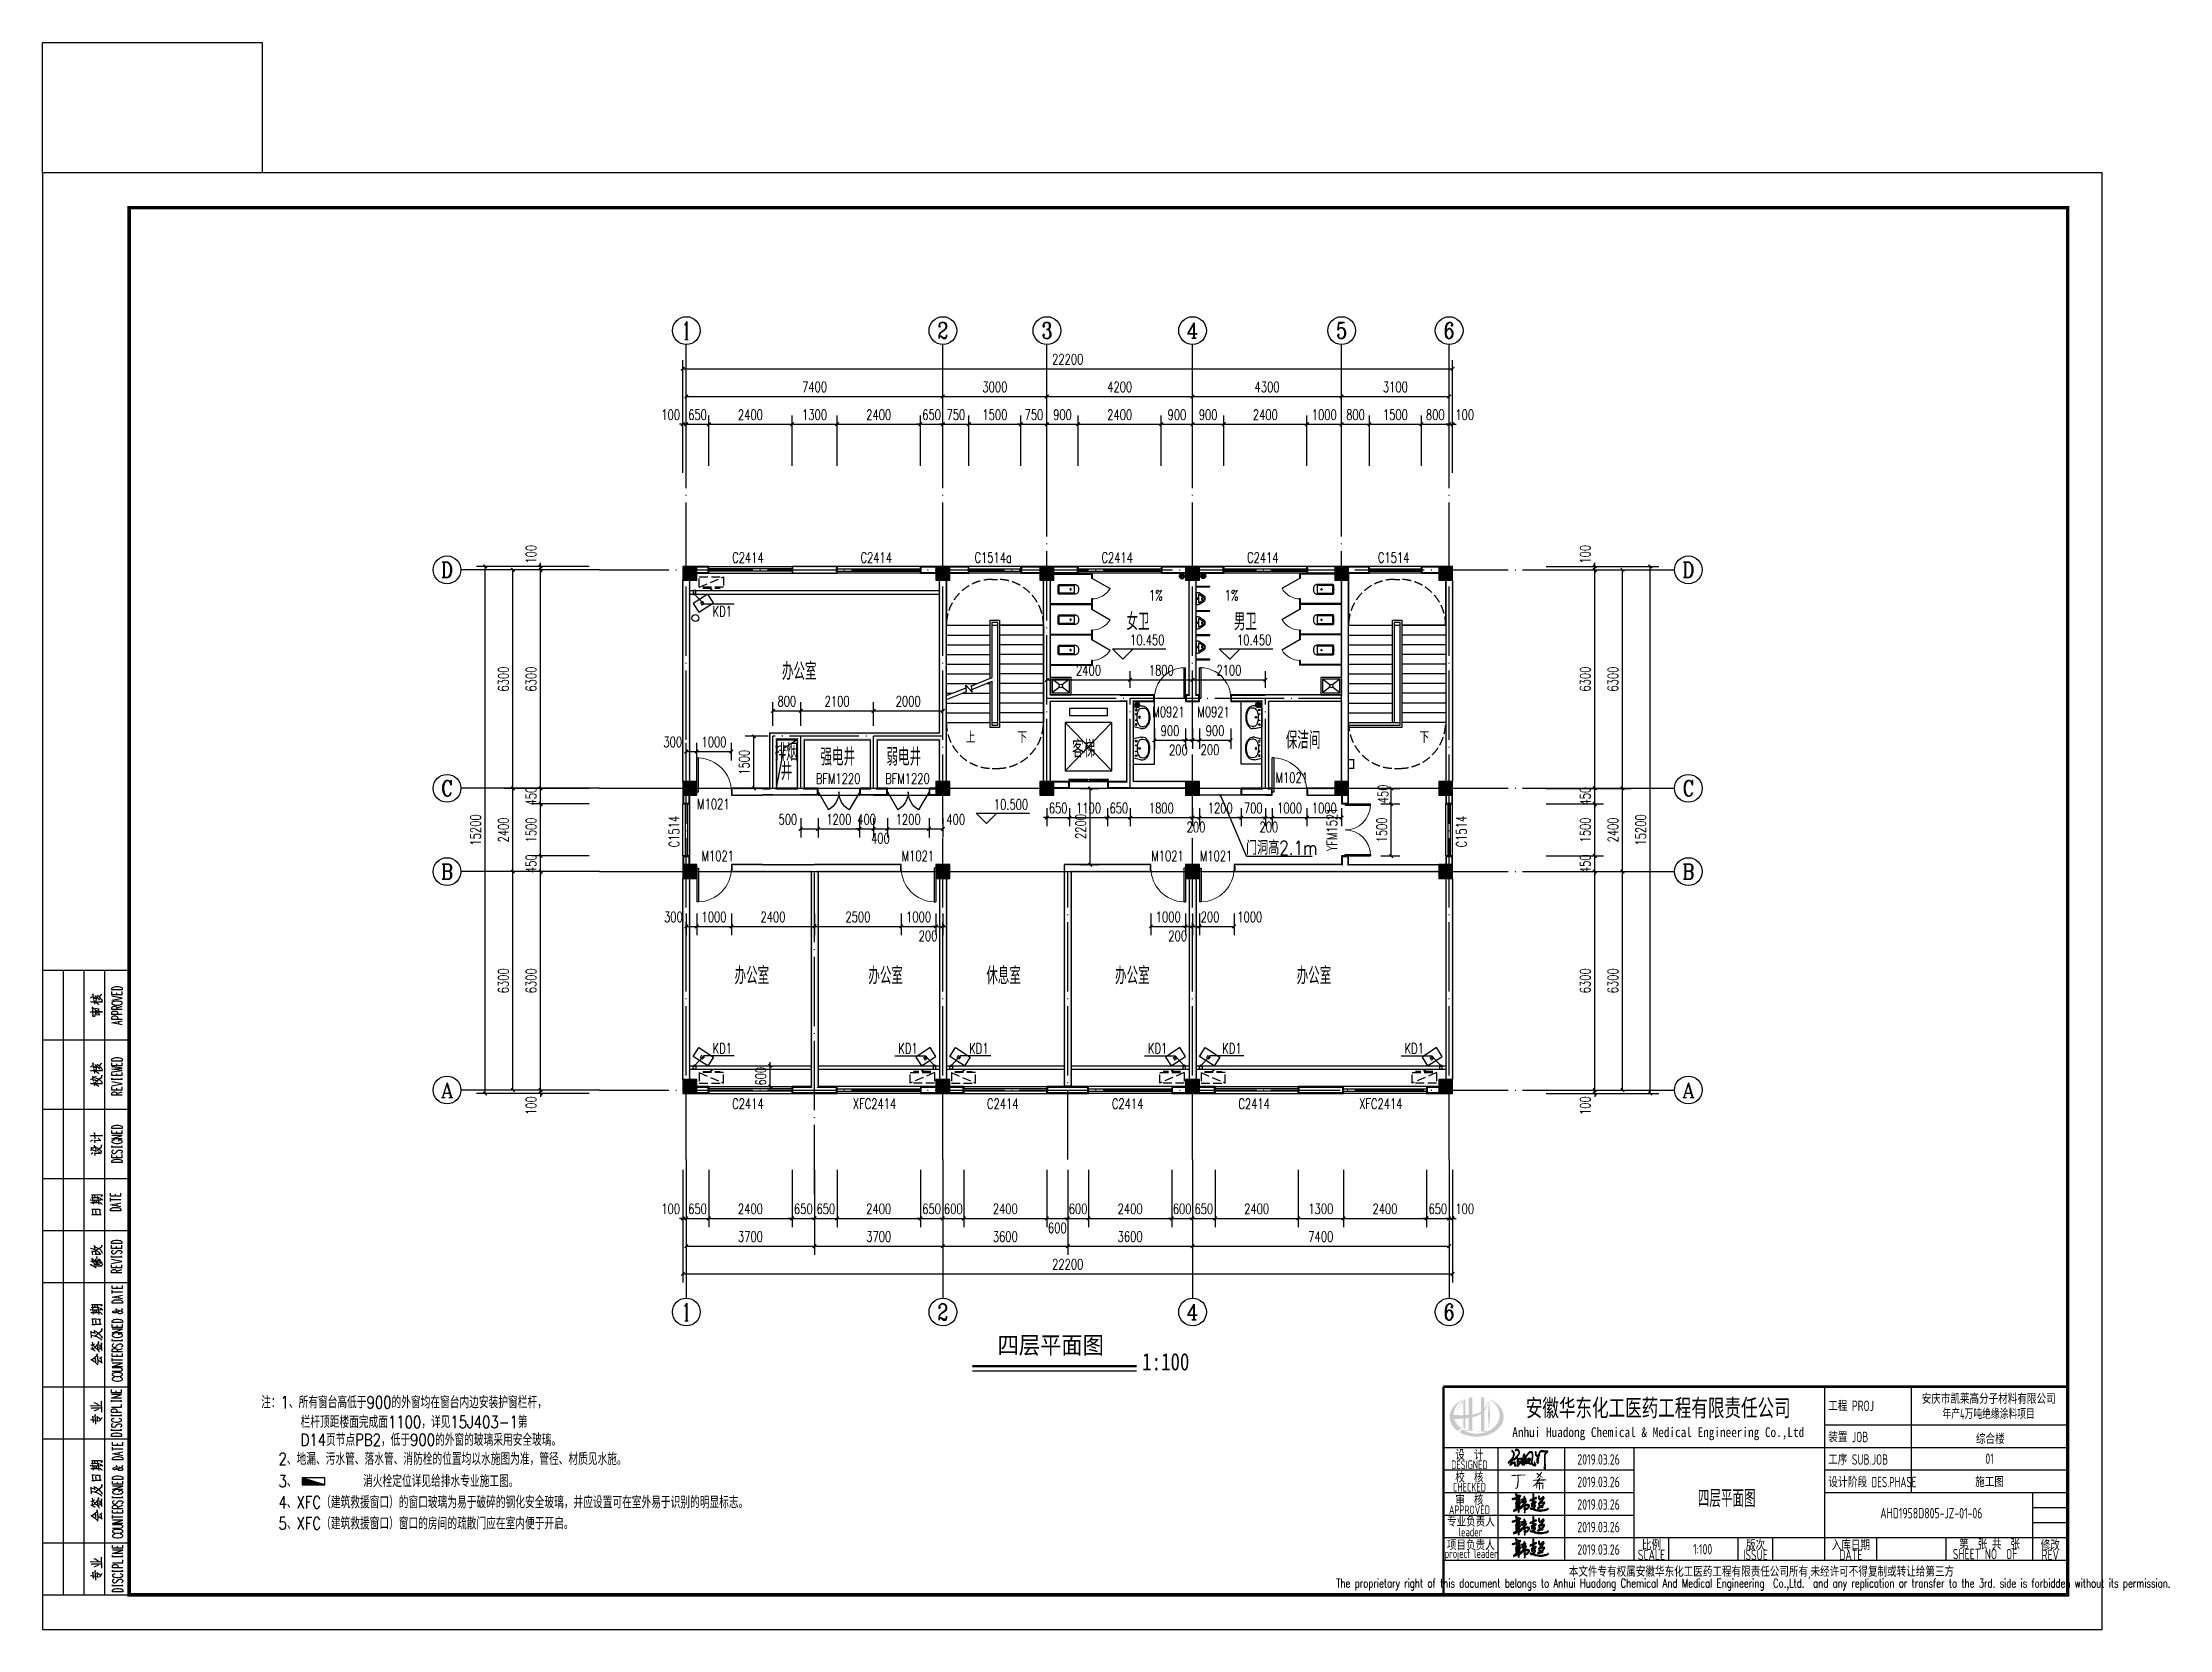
# Model space of a CAD drawing. Extents: x 5904849 to 6011887, y -826029 to -177002.
# Drawn here: x 5904849 to 5966187, y -542615 to -496856 of the extents above; entities that cross this region are included whole.
import ezdxf
from ezdxf.enums import TextEntityAlignment as Align

# ---------------------------------------------------------------- set-up
doc = ezdxf.new("R2010")
doc.units = 0
doc.header["$LTSCALE"] = 1000
doc.header["$MEASUREMENT"] = 0
doc.linetypes.add('DASH', pattern=[0.35, 0.25, -0.1])
doc.linetypes.add('DOTE', pattern=[2.42, 2, -0.2, 0.02, -0.2])
doc.layers.get('0').update_dxf_attribs({"linetype": 'CONTINUOUS'})
doc.layers.get('Defpoints').update_dxf_attribs({"linetype": 'CONTINUOUS'})
for name, color, linetype in [('AXIS', 3, 'CONTINUOUS'), ('AXIS_TEXT', 7, 'CONTINUOUS'), ('COLUMN', 9, 'CONTINUOUS'), ('DIM_ELEV', 3, 'CONTINUOUS'), ('DIM_LEAD', 3, 'CONTINUOUS'), ('DIM_SYMB', 3, 'CONTINUOUS'), ('DOTE', 252, 'CONTINUOUS'), ('HATCH', 8, 'CONTINUOUS'), ('LATRINE', 6, 'CONTINUOUS'), ('LVTRY', 6, 'CONTINUOUS'), ('PUB_DIM', 3, 'CONTINUOUS'), ('PUB_HATCH', 8, 'CONTINUOUS'), ('PUB_TEXT', 7, 'CONTINUOUS'), ('PUB_TITLE', 4, 'CONTINUOUS'), ('PUB_WALL', 9, 'CONTINUOUS'), ('S-COLU_DIM', 3, 'CONTINUOUS'), ('STAIR', 5, 'CONTINUOUS'), ('WALL', 2, 'CONTINUOUS'), ('WINDOW', 4, 'CONTINUOUS'), ('WINDOW_TEXT', 7, 'CONTINUOUS'), ('WP_F_PJ', 7, 'CONTINUOUS'), ('厨卫布置', 6, 'CONTINUOUS'), ('图名', 15, 'CONTINUOUS'), ('填充', 251, 'CONTINUOUS'), ('排水', 221, 'CONTINUOUS'), ('文字', 11, 'CONTINUOUS')]:
    doc.layers.add(name, color=color, linetype=linetype)
doc.styles.add('_HZTXT', font='txt.shx', dxfattribs={"width": 0.8, "bigfont": 'HZTXT.shx'})
doc.styles.add('_TCH_AXIS', font='COMPLEX', dxfattribs={"bigfont": 'GBCBIG'})
doc.styles.add('_TCH_DIM', font='SIMPLEX', dxfattribs={"bigfont": 'GBCBIG'})
doc.styles.add('_TCH_DIM_T3', font='SIMPLEX', dxfattribs={"width": 0.705882, "bigfont": 'GBCBIG'})
doc.styles.add('_TCH_LABEL', font='COMPLEX', dxfattribs={"bigfont": 'GBCBIG'})
doc.styles.add('_TCH_WINDOW', font='SIMPLEX', dxfattribs={"height": 3.5, "bigfont": 'GBCBIG'})
doc.styles.add('AHD', font='sceie.shx', dxfattribs={"width": 0.7, "bigfont": 'sceic.shx'})
doc.styles.add('COMPLEX', font='COMPLEX')
doc.styles.add('DIM_FONT', font='SIMPLEX', dxfattribs={"width": 0.7, "bigfont": 'GBCBIG'})
doc.styles.add('ECEC_TQ', font='txt_l.shx', dxfattribs={"bigfont": 'hztxt_l.shx'})
doc.styles.add('HZ1', font='txt.shx', dxfattribs={"bigfont": 'hzdx.shx'})
doc.styles.add('sceie', font='sceie.shx', dxfattribs={"bigfont": 'sceic.shx'})
doc.styles.add('schuco', font='sceie.shx', dxfattribs={"width": 0.7, "bigfont": 'sceic.shx'})
doc.styles.get("Standard").update_dxf_attribs({"font": 'GBENOR', "bigfont": 'GBCBIG'})
doc.styles.add('宋体', font='', dxfattribs={"width": 0.7})
doc.styles.get('宋体').set_extended_font_data('SimSun')
doc.dimstyles.new('_TCH_ARCH&&100', dxfattribs={"dimtxt": 297.5, "dimasz": 100, "dimexe": 250, "dimexo": 300, "dimgap": 126.25, "dimtad": 1, "dimdec": 0, "dimzin": 0, "dimdsep": 46, "dimtxsty": '_TCH_DIM_T3', "dimblk": 'ARCHTICK', "dimcen": 0.09, "dimclrt": 7, "dimazin": 2, "dimtfac": 1, "dimtdec": 0, "dimtix": 1, "dimtmove": 2, "dimatfit": 3, "dimfxl": 0, "dimtolj": 1, "dimtzin": 0, "dimarcsym": 0})

msp = doc.modelspace()

# ---------------------------------------------------------------- texts
for s, height, style, width, p in [('女卫', 500, 'schuco', 0.7, (5936109, -513803.1)), ('男卫', 500, 'schuco', 0.7, (5939207.5, -513803.1)), ('办公室', 500, 'schuco', 0.7, (5926173.5, -515236.9)), ('排烟', 500, 'schuco', 0.7, (5925963.2, -517570.7)), ('客梯', 500, 'schuco', 0.7, (5934541.4, -517475.2)), ('保洁间', 500, 'schuco', 0.7, (5940704.4, -517222.1)), ('井', 500, 'schuco', 0.7, (5926139.6, -518120.5)), ('强电井', 500, 'schuco', 0.7, (5927283.1, -517704.4)), ('弱电井', 500, 'schuco', 0.7, (5929188.1, -517704.4)), ('办公室', 500, 'schuco', 0.7, (5924806.4, -524012.2)), ('办公室', 500, 'schuco', 0.7, (5928665.4, -524012.2)), ('休息室', 500, 'schuco', 0.7, (5932067.9, -524012.2)), ('办公室', 500, 'schuco', 0.7, (5935779.6, -524012.2)), ('办公室', 500, 'schuco', 0.7, (5941017.4, -524012.2)), ('工程 PROJ', 300, 'sceie', 0.8, (5956346.2, -536314.7)), ('装置 JOB', 300, 'sceie', 0.8, (5956346.2, -537214.7)), ('工序 SUB.JOB', 300, 'sceie', 0.8, (5956346.2, -537864.7)), ('设计阶段 DES.PHASE', 300, 'sceie', 0.75, (5956346.2, -538514.7))]:
    msp.add_text(s, height=height, dxfattribs=dict(style=style, width=width)).set_placement(p)
for s, height, style, width, p in [('安徽华东化工医药工程有限责任公司', 500, '宋体', 0.7, (5951444.3, -536214.7)), ('安庆市凯莱高分子材料有限公司', 300, 'sceie', 0.8, (5960973.1, -535944.6)), ('年产4万吨绝缘涂料项目', 300, 'sceie', 0.65, (5960973.1, -536379.6)), ('Anhui Huadong Chemical & Medical Engineering Co.,Ltd', 280, '宋体', 0.85, (5951444.3, -536964.7)), ('综合楼', 300, 'sceie', 0.8, (5961020.9, -537100.7)), ('DESIGNED', 250, 'AHD', 0.8, (5945999.4, -537864.7)), ('DESIGNED', 250, 'AHD', 0.8, (5945999.4, -537864.7)), ('设  计', 300, 'AHD', 0.8, (5945999.4, -537564.7)), ('设  计', 300, 'AHD', 0.8, (5945999.4, -537564.7)), ('2019.03.26', 300, 'AHD', 0.8, (5949724.2, -537711.4)), ('01', 300, 'sceie', 0.8, (5960999.4, -537689.7)), ('CHECKED', 250, 'AHD', 0.8, (5945999.4, -538514.7)), ('CHECKED', 250, 'AHD', 0.8, (5945999.4, -538514.7)), ('校  核', 300, 'AHD', 0.8, (5945999.4, -538214.7)), ('校  核', 300, 'AHD', 0.8, (5945999.4, -538214.7)), ('2019.03.26', 300, 'AHD', 0.8, (5949724.2, -538361.4)), ('施工图', 300, 'sceie', 0.8, (5960999.4, -538339.7)), ('APPROVED', 250, 'AHD', 0.8, (5945999.4, -539164.7)), ('APPROVED', 250, 'AHD', 0.8, (5945999.4, -539164.7)), ('审  核', 300, 'AHD', 0.8, (5945999.4, -538864.7)), ('审  核', 300, 'AHD', 0.8, (5945999.4, -538864.7)), ('2019.03.26', 300, 'AHD', 0.8, (5949724.2, -539011.4)), ('四层平面图', 500, 'AHD', 0.7, (5953418.3, -538828.5)), ('专业负责人', 300, 'AHD', 0.8, (5946042.3, -539484.7)), ('leader', 250, 'AHD', 0.8, (5946029.4, -539804.7)), ('2019.03.26', 300, 'AHD', 0.8, (5949724.2, -539661.4)), ('project leader', 250, 'AHD', 0.8, (5946049.4, -540464.7)), ('项目负责人', 300, 'AHD', 0.8, (5946039.4, -540164.7)), ('2019.03.26', 300, 'AHD', 0.8, (5949724.2, -540311.4)), ('SCALE', 300, 'sceie', 0.8, (5951249.4, -540464.7)), ('比例', 300, 'sceie', 0.8, (5951249.4, -540164.7)), ('1:100', 300, 'sceie', 0.8, (5952725.3, -540301.7)), ('ISSUE', 300, 'sceie', 0.8, (5954249.4, -540464.7)), ('版次', 300, 'sceie', 0.8, (5954249.4, -540164.7)), ('入库日期', 300, 'sceie', 0.8, (5956999.4, -540164.7)), ('DATE', 300, 'sceie', 0.8, (5956999.4, -540464.7)), ('SHEET NO  OF  ', 300, 'sceie', 0.8, (5960999.4, -540439.7)), ('第  张 共  张', 300, 'sceie', 0.8, (5960999.4, -540139.7)), ('REV', 300, 'sceie', 0.8, (5962749.4, -540464.7)), ('修改', 300, 'sceie', 0.8, (5962749.4, -540164.7)), ('本文件专有权属安徽华东化工医药工程有限责任公司所有,未经许可不得复制或转让给第三方', 300, 'sceie', 0.8, (5954420.5, -540963.6)), ('The proprietary right of this document belongs to Anhui Huadong Chemical And Medical Engineering  Co.,Ltd.  and any replication or transfer to the 3rd. side is forbidden without its permission. ', 250, 'ECEC_TQ', 0.72, (5954249.4, -541314.7))]:
    msp.add_text(s, height=height, dxfattribs=dict(style=style, width=width)).set_placement(p, align=Align.MIDDLE)
at = {"style": 'sceie', "width": 0.8}
msp.add_attdef('AHD1958D805-JZ-01-06', text='200320-02-040', height=300, dxfattribs=at).set_placement((5959320.1, -539261), align=Align.MIDDLE)
at = {"layer": 'PUB_DIM', "style": '_HZTXT', "width": 0.8}
msp.add_text('门洞高2.1m', height=400, dxfattribs=at).set_placement((5939555.5, -520274.8))
at = {"layer": 'PUB_TEXT', "width": 0.705882}
for s, style, p in [('1%', '_TCH_AXIS', (5936756.9, -512940.3)), ('1%', '_TCH_AXIS', (5938941.7, -512940.3)), ('KD1', '_TCH_LABEL', (5924171.7, -513408)), ('KD1', '_TCH_LABEL', (5924171.7, -526010.6)), ('KD1', '_TCH_LABEL', (5929527, -526010.6)), ('KD1', '_TCH_LABEL', (5931571.7, -526010.6)), ('KD1', '_TCH_LABEL', (5936727, -526010.6)), ('KD1', '_TCH_LABEL', (5938871.7, -526010.6)), ('KD1', '_TCH_LABEL', (5944127, -526010.6))]:
    msp.add_text(s, height=297.5, dxfattribs=dict(at, style=style)).set_placement(p)
at = {"layer": 'PUB_TEXT', "color": 0, "style": '_TCH_DIM', "width": 0.705882}
for s, p in [('10.450', (5936214.1, -514230.8)), ('10.450', (5939296, -514230.8)), ('10.500', (5932283.9, -518971.1))]:
    msp.add_text(s, height=297.5, dxfattribs=at).set_placement(p)
at = {"layer": 'PUB_TEXT', "color": 0, "style": '_TCH_DIM'}
for s, p in [('上', (5931472.5, -517055.5)), ('下', (5932956.9, -517055.5)), ('下', (5944556.9, -517055.5))]:
    msp.add_text(s, height=337.6, dxfattribs=at).set_placement(p)
at = {"layer": '厨卫布置', "style": 'DIM_FONT', "width": 0.494118}
for rotation, p in [(32.716692, (5923867.4, -513083.7)), (327.283308, (5923810.3, -526126)), (32.716692, (5930293.2, -526206.4)), (327.283308, (5931210.3, -526126)), (32.716692, (5937493.2, -526206.4)), (327.283308, (5938410.3, -526126)), (32.716692, (5944893.2, -526206.4))]:
    msp.add_text('LW', height=89.65, rotation=rotation, dxfattribs=at).set_placement(p)
at = {"layer": '图名', "style": '宋体'}
for s, width, p in [('四层平面图', 0.9, (5932389.2, -534664.2)), ('1:100', 0.8, (5936562.1, -535145.1))]:
    msp.add_text(s, height=500, dxfattribs=dict(at, width=width)).set_placement(p)
at = {"layer": '文字', "style": 'HZ1', "width": 0.8}
for s, p in [('注：1、所有窗台高低于900的外窗均在窗台内边安装护窗栏杆，', (5911153.1, -536239.4)), ('栏杆顶距楼面完成面1100，详见15J403-1第', (5912292.2, -536807.2)), ('D14页节点PB2，低于900的外窗的玻璃采用安全玻璃。', (5912292.2, -537321.8)), ('2、地漏、污水管、落水管、消防栓的位置均以水施图为准，管径、材质见水施。', (5911654.9, -537871.8)), ('3、       消火栓定位详见给排水专业施工图。', (5911654.9, -538511.4)), ('4、XFC（建筑救援窗口）的窗口玻璃为易于破碎的钢化安全玻璃，并应设置可在室外易于识别的明显标志。', (5911654.9, -539122.7)), ('5、XFC（建筑救援窗口）窗口的房间的疏散门应在室内便于开启。', (5911654.9, -539731.4))]:
    msp.add_text(s, height=350, dxfattribs=at).set_placement(p)

# ---------------------------------------------------------------- blocks, each defined once
blk = doc.blocks.new('_ArchTick')
at = {"color": 0, "linetype": 'ByBlock', "const_width": 0.4}
blk.add_lwpolyline([(-0.5, -0.5), (0.5, 0.5)], dxfattribs=at)
blk = doc.blocks.new('*D161')
at = {"layer": 'Defpoints', "color": 0}
for p in [(5943146, -518811), (5943744, -518811), (5943146, -520311)]:
    blk.add_point(p, dxfattribs=at)
at = {"layer": 'PUB_DIM', "color": 0, "lineweight": -2}
for p, q in [((5943446, -518811), (5943994, -518811)), ((5943744, -520311), (5943744, -518811)), ((5943446, -520311), (5943994, -520311))]:
    blk.add_line(p, q, dxfattribs=at)
at = {"layer": 'PUB_DIM', "color": 0, "lineweight": -2, "xscale": 100, "yscale": 100, "zscale": 100}
for p, rotation in [((5943744, -518811), 90), ((5943744, -520311), 270)]:
    blk.add_blockref('_ArchTick', p, dxfattribs=dict(at, rotation=rotation))
at = {"layer": 'PUB_DIM', "color": 7, "insert": (5943469, -519561), "char_height": 297.5, "attachment_point": 5, "rotation": 90, "style": '_TCH_DIM_T3'}
blk.add_mtext('\\A1;1500', dxfattribs=at)
blk = doc.blocks.new('*D162')
at = {"layer": 'Defpoints', "color": 0}
for p in [(5943146, -518361), (5943146, -518811), (5943744, -518361)]:
    blk.add_point(p, dxfattribs=at)
at = {"layer": 'PUB_DIM', "color": 0, "lineweight": -2}
for p, q in [((5943446, -518361), (5943994, -518361)), ((5943446, -518811), (5943994, -518811)), ((5943744, -518811), (5943744, -518361))]:
    blk.add_line(p, q, dxfattribs=at)
at = {"layer": 'PUB_DIM', "color": 0, "lineweight": -2, "xscale": 100, "yscale": 100, "zscale": 100}
for p, rotation in [((5943744, -518361), 90), ((5943744, -518811), 270)]:
    blk.add_blockref('_ArchTick', p, dxfattribs=dict(at, rotation=rotation))
at = {"layer": 'PUB_DIM', "color": 7, "insert": (5943510, -518523), "char_height": 297.5, "attachment_point": 5, "rotation": 90, "style": '_TCH_DIM_T3'}
blk.add_mtext('\\A1;450', dxfattribs=at)
blk = doc.blocks.new('*D869')
at = {"layer": 'Defpoints', "color": 0}
for p in [(5934464, -518361), (5935064, -518361), (5934464, -520561)]:
    blk.add_point(p, dxfattribs=at)
at = {"layer": 'PUB_DIM', "color": 0, "lineweight": -2}
for p, q in [((5934764, -518361), (5935314, -518361)), ((5935064, -520561), (5935064, -518361)), ((5934764, -520561), (5935314, -520561))]:
    blk.add_line(p, q, dxfattribs=at)
at = {"layer": 'PUB_DIM', "color": 0, "lineweight": -2, "xscale": 100, "yscale": 100, "zscale": 100}
for p, rotation in [((5935064, -518361), 90), ((5935064, -520561), 270)]:
    blk.add_blockref('_ArchTick', p, dxfattribs=dict(at, rotation=rotation))
at = {"layer": 'PUB_DIM', "color": 7, "insert": (5934789, -519461), "char_height": 297.5, "attachment_point": 5, "rotation": 90, "style": '_TCH_DIM_T3'}
blk.add_mtext('\\A1;2200', dxfattribs=at)
blk = doc.blocks.new('*D871')
at = {"layer": 'Defpoints', "color": 0}
for p in [(5933814, -518632), (5934464, -518632), (5934464, -519205)]:
    blk.add_point(p, dxfattribs=at)
at = {"layer": 'PUB_DIM', "color": 0, "lineweight": -2}
for p, q in [((5933814, -519205), (5933714, -519205)), ((5933814, -518932), (5933814, -519455)), ((5933814, -519205), (5934464, -519205)), ((5934464, -518932), (5934464, -519455)), ((5934464, -519205), (5934564, -519205))]:
    blk.add_line(p, q, dxfattribs=at)
at = {"layer": 'PUB_DIM', "color": 0, "lineweight": -2, "xscale": 100, "yscale": 100, "zscale": 100}
blk.add_blockref('_ArchTick', (5933814, -519205), dxfattribs=at)
at = {"layer": 'PUB_DIM', "color": 0, "lineweight": -2, "xscale": 100, "yscale": 100, "zscale": 100, "rotation": 180}
blk.add_blockref('_ArchTick', (5934464, -519205), dxfattribs=at)
at = {"layer": 'PUB_DIM', "color": 7, "insert": (5934139, -518930), "char_height": 297.5, "attachment_point": 5, "style": '_TCH_DIM_T3'}
blk.add_mtext('\\A1;650', dxfattribs=at)
blk = doc.blocks.new('*D872')
at = {"layer": 'Defpoints', "color": 0}
for p in [(5934464, -518632), (5935564, -518632), (5935564, -519205)]:
    blk.add_point(p, dxfattribs=at)
at = {"layer": 'PUB_DIM', "color": 0, "lineweight": -2}
for p, q in [((5934464, -518932), (5934464, -519455)), ((5934464, -519205), (5935564, -519205)), ((5935564, -518932), (5935564, -519455))]:
    blk.add_line(p, q, dxfattribs=at)
at = {"layer": 'PUB_DIM', "color": 0, "lineweight": -2, "xscale": 100, "yscale": 100, "zscale": 100, "rotation": 180}
blk.add_blockref('_ArchTick', (5934464, -519205), dxfattribs=at)
at = {"layer": 'PUB_DIM', "color": 0, "lineweight": -2, "xscale": 100, "yscale": 100, "zscale": 100}
blk.add_blockref('_ArchTick', (5935564, -519205), dxfattribs=at)
at = {"layer": 'PUB_DIM', "color": 7, "insert": (5935014, -518930), "char_height": 297.5, "attachment_point": 5, "style": '_TCH_DIM_T3'}
blk.add_mtext('\\A1;1100', dxfattribs=at)
blk = doc.blocks.new('*D873')
at = {"layer": 'Defpoints', "color": 0}
for p in [(5935564, -518632), (5936214, -518632), (5936214, -519205)]:
    blk.add_point(p, dxfattribs=at)
at = {"layer": 'PUB_DIM', "color": 0, "lineweight": -2}
for p, q in [((5935564, -519205), (5935464, -519205)), ((5935564, -518932), (5935564, -519455)), ((5935564, -519205), (5936214, -519205)), ((5936214, -518932), (5936214, -519455)), ((5936214, -519205), (5936314, -519205))]:
    blk.add_line(p, q, dxfattribs=at)
at = {"layer": 'PUB_DIM', "color": 0, "lineweight": -2, "xscale": 100, "yscale": 100, "zscale": 100}
blk.add_blockref('_ArchTick', (5935564, -519205), dxfattribs=at)
at = {"layer": 'PUB_DIM', "color": 0, "lineweight": -2, "xscale": 100, "yscale": 100, "zscale": 100, "rotation": 180}
blk.add_blockref('_ArchTick', (5936214, -519205), dxfattribs=at)
at = {"layer": 'PUB_DIM', "color": 7, "insert": (5935889, -518930), "char_height": 297.5, "attachment_point": 5, "style": '_TCH_DIM_T3'}
blk.add_mtext('\\A1;650', dxfattribs=at)
blk = doc.blocks.new('*D874')
at = {"layer": 'Defpoints', "color": 0}
for p in [(5936214, -518632), (5938014, -518632), (5938014, -519205)]:
    blk.add_point(p, dxfattribs=at)
at = {"layer": 'PUB_DIM', "color": 0, "lineweight": -2}
for p, q in [((5936214, -518932), (5936214, -519455)), ((5936214, -519205), (5938014, -519205)), ((5938014, -518932), (5938014, -519455))]:
    blk.add_line(p, q, dxfattribs=at)
at = {"layer": 'PUB_DIM', "color": 0, "lineweight": -2, "xscale": 100, "yscale": 100, "zscale": 100, "rotation": 180}
blk.add_blockref('_ArchTick', (5936214, -519205), dxfattribs=at)
at = {"layer": 'PUB_DIM', "color": 0, "lineweight": -2, "xscale": 100, "yscale": 100, "zscale": 100}
blk.add_blockref('_ArchTick', (5938014, -519205), dxfattribs=at)
at = {"layer": 'PUB_DIM', "color": 7, "insert": (5937114, -518930), "char_height": 297.5, "attachment_point": 5, "style": '_TCH_DIM_T3'}
blk.add_mtext('\\A1;1800', dxfattribs=at)
blk = doc.blocks.new('*D875')
at = {"layer": 'Defpoints', "color": 0}
for p in [(5938014, -518632), (5938214, -518632), (5938214, -519205)]:
    blk.add_point(p, dxfattribs=at)
at = {"layer": 'PUB_DIM', "color": 0, "lineweight": -2}
for p, q in [((5938014, -519205), (5937914, -519205)), ((5938014, -518932), (5938014, -519455)), ((5938014, -519205), (5938214, -519205)), ((5938214, -518932), (5938214, -519455)), ((5938214, -519205), (5938314, -519205))]:
    blk.add_line(p, q, dxfattribs=at)
at = {"layer": 'PUB_DIM', "color": 0, "lineweight": -2, "xscale": 100, "yscale": 100, "zscale": 100}
blk.add_blockref('_ArchTick', (5938014, -519205), dxfattribs=at)
at = {"layer": 'PUB_DIM', "color": 0, "lineweight": -2, "xscale": 100, "yscale": 100, "zscale": 100, "rotation": 180}
blk.add_blockref('_ArchTick', (5938214, -519205), dxfattribs=at)
at = {"layer": 'PUB_DIM', "color": 7, "insert": (5938114, -519480), "char_height": 297.5, "attachment_point": 5, "style": '_TCH_DIM_T3'}
blk.add_mtext('\\A1;200', dxfattribs=at)
blk = doc.blocks.new('*D876')
at = {"layer": 'Defpoints', "color": 0}
for p in [(5938214, -518632), (5939414, -518632), (5939414, -519205)]:
    blk.add_point(p, dxfattribs=at)
at = {"layer": 'PUB_DIM', "color": 0, "lineweight": -2}
for p, q in [((5938214, -518932), (5938214, -519455)), ((5938214, -519205), (5939414, -519205)), ((5939414, -518932), (5939414, -519455))]:
    blk.add_line(p, q, dxfattribs=at)
at = {"layer": 'PUB_DIM', "color": 0, "lineweight": -2, "xscale": 100, "yscale": 100, "zscale": 100, "rotation": 180}
blk.add_blockref('_ArchTick', (5938214, -519205), dxfattribs=at)
at = {"layer": 'PUB_DIM', "color": 0, "lineweight": -2, "xscale": 100, "yscale": 100, "zscale": 100}
blk.add_blockref('_ArchTick', (5939414, -519205), dxfattribs=at)
at = {"layer": 'PUB_DIM', "color": 7, "insert": (5938814, -518930), "char_height": 297.5, "attachment_point": 5, "style": '_TCH_DIM_T3'}
blk.add_mtext('\\A1;1200', dxfattribs=at)
blk = doc.blocks.new('*D877')
at = {"layer": 'Defpoints', "color": 0}
for p in [(5939414, -518632), (5940114, -518632), (5940114, -519205)]:
    blk.add_point(p, dxfattribs=at)
at = {"layer": 'PUB_DIM', "color": 0, "lineweight": -2}
for p, q in [((5939414, -519205), (5939314, -519205)), ((5939414, -518932), (5939414, -519455)), ((5939414, -519205), (5940114, -519205)), ((5940114, -518932), (5940114, -519455)), ((5940114, -519205), (5940214, -519205))]:
    blk.add_line(p, q, dxfattribs=at)
at = {"layer": 'PUB_DIM', "color": 0, "lineweight": -2, "xscale": 100, "yscale": 100, "zscale": 100}
blk.add_blockref('_ArchTick', (5939414, -519205), dxfattribs=at)
at = {"layer": 'PUB_DIM', "color": 0, "lineweight": -2, "xscale": 100, "yscale": 100, "zscale": 100, "rotation": 180}
blk.add_blockref('_ArchTick', (5940114, -519205), dxfattribs=at)
at = {"layer": 'PUB_DIM', "color": 7, "insert": (5939764, -518930), "char_height": 297.5, "attachment_point": 5, "style": '_TCH_DIM_T3'}
blk.add_mtext('\\A1;700', dxfattribs=at)
blk = doc.blocks.new('*D878')
at = {"layer": 'Defpoints', "color": 0}
for p in [(5940114, -518632), (5940314, -518632), (5940314, -519205)]:
    blk.add_point(p, dxfattribs=at)
at = {"layer": 'PUB_DIM', "color": 0, "lineweight": -2}
for p, q in [((5940114, -519205), (5940014, -519205)), ((5940114, -518932), (5940114, -519455)), ((5940114, -519205), (5940314, -519205)), ((5940314, -518932), (5940314, -519455)), ((5940314, -519205), (5940414, -519205))]:
    blk.add_line(p, q, dxfattribs=at)
at = {"layer": 'PUB_DIM', "color": 0, "lineweight": -2, "xscale": 100, "yscale": 100, "zscale": 100}
blk.add_blockref('_ArchTick', (5940114, -519205), dxfattribs=at)
at = {"layer": 'PUB_DIM', "color": 0, "lineweight": -2, "xscale": 100, "yscale": 100, "zscale": 100, "rotation": 180}
blk.add_blockref('_ArchTick', (5940314, -519205), dxfattribs=at)
at = {"layer": 'PUB_DIM', "color": 7, "insert": (5940214, -519480), "char_height": 297.5, "attachment_point": 5, "style": '_TCH_DIM_T3'}
blk.add_mtext('\\A1;200', dxfattribs=at)
blk = doc.blocks.new('*D879')
at = {"layer": 'Defpoints', "color": 0}
for p in [(5940314, -518632), (5941314, -518632), (5941314, -519205)]:
    blk.add_point(p, dxfattribs=at)
at = {"layer": 'PUB_DIM', "color": 0, "lineweight": -2}
for p, q in [((5940314, -518932), (5940314, -519455)), ((5940314, -519205), (5941314, -519205)), ((5941314, -518932), (5941314, -519455))]:
    blk.add_line(p, q, dxfattribs=at)
at = {"layer": 'PUB_DIM', "color": 0, "lineweight": -2, "xscale": 100, "yscale": 100, "zscale": 100, "rotation": 180}
blk.add_blockref('_ArchTick', (5940314, -519205), dxfattribs=at)
at = {"layer": 'PUB_DIM', "color": 0, "lineweight": -2, "xscale": 100, "yscale": 100, "zscale": 100}
blk.add_blockref('_ArchTick', (5941314, -519205), dxfattribs=at)
at = {"layer": 'PUB_DIM', "color": 7, "insert": (5940814, -518930), "char_height": 297.5, "attachment_point": 5, "style": '_TCH_DIM_T3'}
blk.add_mtext('\\A1;1000', dxfattribs=at)
blk = doc.blocks.new('*D880')
at = {"layer": 'Defpoints', "color": 0}
for p in [(5941314, -518632), (5942314, -518632), (5942314, -519205)]:
    blk.add_point(p, dxfattribs=at)
at = {"layer": 'PUB_DIM', "color": 0, "lineweight": -2}
for p, q in [((5941314, -518932), (5941314, -519455)), ((5941314, -519205), (5942314, -519205)), ((5942314, -518932), (5942314, -519455))]:
    blk.add_line(p, q, dxfattribs=at)
at = {"layer": 'PUB_DIM', "color": 0, "lineweight": -2, "xscale": 100, "yscale": 100, "zscale": 100, "rotation": 180}
blk.add_blockref('_ArchTick', (5941314, -519205), dxfattribs=at)
at = {"layer": 'PUB_DIM', "color": 0, "lineweight": -2, "xscale": 100, "yscale": 100, "zscale": 100}
blk.add_blockref('_ArchTick', (5942314, -519205), dxfattribs=at)
at = {"layer": 'PUB_DIM', "color": 7, "insert": (5941814, -518930), "char_height": 297.5, "attachment_point": 5, "style": '_TCH_DIM_T3'}
blk.add_mtext('\\A1;1000', dxfattribs=at)
blk = doc.blocks.new('*D904')
at = {"layer": 'Defpoints', "color": 0}
for p in [(5938214, -521671), (5939214, -521671), (5939214, -522342)]:
    blk.add_point(p, dxfattribs=at)
at = {"layer": 'PUB_DIM', "color": 0, "lineweight": -2}
for p, q in [((5938214, -521971), (5938214, -522592)), ((5939214, -521971), (5939214, -522592)), ((5938214, -522342), (5939214, -522342))]:
    blk.add_line(p, q, dxfattribs=at)
at = {"layer": 'PUB_DIM', "color": 0, "lineweight": -2, "xscale": 100, "yscale": 100, "zscale": 100, "rotation": 180}
blk.add_blockref('_ArchTick', (5938214, -522342), dxfattribs=at)
at = {"layer": 'PUB_DIM', "color": 0, "lineweight": -2, "xscale": 100, "yscale": 100, "zscale": 100}
blk.add_blockref('_ArchTick', (5939214, -522342), dxfattribs=at)
at = {"layer": 'PUB_DIM', "color": 7, "insert": (5939664, -522067), "char_height": 297.5, "attachment_point": 5, "style": '_TCH_DIM_T3'}
blk.add_mtext('\\A1;1000', dxfattribs=at)
blk = doc.blocks.new('*D905')
at = {"layer": 'Defpoints', "color": 0}
for p in [(5938014, -521671), (5938214, -521671), (5938214, -522342)]:
    blk.add_point(p, dxfattribs=at)
at = {"layer": 'PUB_DIM', "color": 0, "lineweight": -2}
for p, q in [((5938014, -521971), (5938014, -522592)), ((5938214, -521971), (5938214, -522592)), ((5938014, -522342), (5937914, -522342)), ((5938014, -522342), (5938214, -522342)), ((5938214, -522342), (5938314, -522342))]:
    blk.add_line(p, q, dxfattribs=at)
at = {"layer": 'PUB_DIM', "color": 0, "lineweight": -2, "xscale": 100, "yscale": 100, "zscale": 100}
blk.add_blockref('_ArchTick', (5938014, -522342), dxfattribs=at)
at = {"layer": 'PUB_DIM', "color": 0, "lineweight": -2, "xscale": 100, "yscale": 100, "zscale": 100, "rotation": 180}
blk.add_blockref('_ArchTick', (5938214, -522342), dxfattribs=at)
at = {"layer": 'PUB_DIM', "color": 7, "insert": (5938518, -522067), "char_height": 297.5, "attachment_point": 5, "style": '_TCH_DIM_T3'}
blk.add_mtext('\\A1;200', dxfattribs=at)
blk = doc.blocks.new('*D906')
at = {"layer": 'Defpoints', "color": 0}
for p in [(5937814, -521671), (5938014, -521671), (5938014, -522342)]:
    blk.add_point(p, dxfattribs=at)
at = {"layer": 'PUB_DIM', "color": 0, "lineweight": -2}
for p, q in [((5937814, -521971), (5937814, -522592)), ((5938014, -521971), (5938014, -522592)), ((5937814, -522342), (5937714, -522342)), ((5937814, -522342), (5938014, -522342)), ((5938014, -522342), (5938114, -522342))]:
    blk.add_line(p, q, dxfattribs=at)
at = {"layer": 'PUB_DIM', "color": 0, "lineweight": -2, "xscale": 100, "yscale": 100, "zscale": 100}
blk.add_blockref('_ArchTick', (5937814, -522342), dxfattribs=at)
at = {"layer": 'PUB_DIM', "color": 0, "lineweight": -2, "xscale": 100, "yscale": 100, "zscale": 100, "rotation": 180}
blk.add_blockref('_ArchTick', (5938014, -522342), dxfattribs=at)
at = {"layer": 'PUB_DIM', "color": 7, "insert": (5937586, -522617), "char_height": 297.5, "attachment_point": 5, "style": '_TCH_DIM_T3'}
blk.add_mtext('\\A1;200', dxfattribs=at)
blk = doc.blocks.new('*D907')
at = {"layer": 'Defpoints', "color": 0}
for p in [(5936814, -521671), (5937814, -521671), (5937814, -522342)]:
    blk.add_point(p, dxfattribs=at)
at = {"layer": 'PUB_DIM', "color": 0, "lineweight": -2}
for p, q in [((5936814, -521971), (5936814, -522592)), ((5937814, -521971), (5937814, -522592)), ((5936814, -522342), (5937814, -522342))]:
    blk.add_line(p, q, dxfattribs=at)
at = {"layer": 'PUB_DIM', "color": 0, "lineweight": -2, "xscale": 100, "yscale": 100, "zscale": 100, "rotation": 180}
blk.add_blockref('_ArchTick', (5936814, -522342), dxfattribs=at)
at = {"layer": 'PUB_DIM', "color": 0, "lineweight": -2, "xscale": 100, "yscale": 100, "zscale": 100}
blk.add_blockref('_ArchTick', (5937814, -522342), dxfattribs=at)
at = {"layer": 'PUB_DIM', "color": 7, "insert": (5937314, -522067), "char_height": 297.5, "attachment_point": 5, "style": '_TCH_DIM_T3'}
blk.add_mtext('\\A1;1000', dxfattribs=at)
blk = doc.blocks.new('*D908')
at = {"layer": 'Defpoints', "color": 0}
for p in [(5930614, -521671), (5930814, -521671), (5930814, -522342)]:
    blk.add_point(p, dxfattribs=at)
at = {"layer": 'PUB_DIM', "color": 0, "lineweight": -2}
for p, q in [((5930614, -521971), (5930614, -522592)), ((5930814, -521971), (5930814, -522592)), ((5930614, -522342), (5930514, -522342)), ((5930614, -522342), (5930814, -522342)), ((5930814, -522342), (5930914, -522342))]:
    blk.add_line(p, q, dxfattribs=at)
at = {"layer": 'PUB_DIM', "color": 0, "lineweight": -2, "xscale": 100, "yscale": 100, "zscale": 100}
blk.add_blockref('_ArchTick', (5930614, -522342), dxfattribs=at)
at = {"layer": 'PUB_DIM', "color": 0, "lineweight": -2, "xscale": 100, "yscale": 100, "zscale": 100, "rotation": 180}
blk.add_blockref('_ArchTick', (5930814, -522342), dxfattribs=at)
at = {"layer": 'PUB_DIM', "color": 7, "insert": (5930386, -522617), "char_height": 297.5, "attachment_point": 5, "style": '_TCH_DIM_T3'}
blk.add_mtext('\\A1;200', dxfattribs=at)
blk = doc.blocks.new('*D909')
at = {"layer": 'Defpoints', "color": 0}
for p in [(5929614, -521671), (5930614, -521671), (5930614, -522342)]:
    blk.add_point(p, dxfattribs=at)
at = {"layer": 'PUB_DIM', "color": 0, "lineweight": -2}
for p, q in [((5929614, -521971), (5929614, -522592)), ((5930614, -521971), (5930614, -522592)), ((5929614, -522342), (5930614, -522342))]:
    blk.add_line(p, q, dxfattribs=at)
at = {"layer": 'PUB_DIM', "color": 0, "lineweight": -2, "xscale": 100, "yscale": 100, "zscale": 100, "rotation": 180}
blk.add_blockref('_ArchTick', (5929614, -522342), dxfattribs=at)
at = {"layer": 'PUB_DIM', "color": 0, "lineweight": -2, "xscale": 100, "yscale": 100, "zscale": 100}
blk.add_blockref('_ArchTick', (5930614, -522342), dxfattribs=at)
at = {"layer": 'PUB_DIM', "color": 7, "insert": (5930114, -522067), "char_height": 297.5, "attachment_point": 5, "style": '_TCH_DIM_T3'}
blk.add_mtext('\\A1;1000', dxfattribs=at)
blk = doc.blocks.new('*D910')
at = {"layer": 'Defpoints', "color": 0}
for p in [(5927114, -521671), (5929614, -521671), (5929614, -522342)]:
    blk.add_point(p, dxfattribs=at)
at = {"layer": 'PUB_DIM', "color": 0, "lineweight": -2}
for p, q in [((5927114, -521971), (5927114, -522592)), ((5929614, -521971), (5929614, -522592)), ((5927114, -522342), (5929614, -522342))]:
    blk.add_line(p, q, dxfattribs=at)
at = {"layer": 'PUB_DIM', "color": 0, "lineweight": -2, "xscale": 100, "yscale": 100, "zscale": 100, "rotation": 180}
blk.add_blockref('_ArchTick', (5927114, -522342), dxfattribs=at)
at = {"layer": 'PUB_DIM', "color": 0, "lineweight": -2, "xscale": 100, "yscale": 100, "zscale": 100}
blk.add_blockref('_ArchTick', (5929614, -522342), dxfattribs=at)
at = {"layer": 'PUB_DIM', "color": 7, "insert": (5928364, -522067), "char_height": 297.5, "attachment_point": 5, "style": '_TCH_DIM_T3'}
blk.add_mtext('\\A1;2500', dxfattribs=at)
blk = doc.blocks.new('*D911')
at = {"layer": 'Defpoints', "color": 0}
for p in [(5924714, -521671), (5927114, -521671), (5927114, -522342)]:
    blk.add_point(p, dxfattribs=at)
at = {"layer": 'PUB_DIM', "color": 0, "lineweight": -2}
for p, q in [((5924714, -521971), (5924714, -522592)), ((5927114, -521971), (5927114, -522592)), ((5924714, -522342), (5927114, -522342))]:
    blk.add_line(p, q, dxfattribs=at)
at = {"layer": 'PUB_DIM', "color": 0, "lineweight": -2, "xscale": 100, "yscale": 100, "zscale": 100, "rotation": 180}
blk.add_blockref('_ArchTick', (5924714, -522342), dxfattribs=at)
at = {"layer": 'PUB_DIM', "color": 0, "lineweight": -2, "xscale": 100, "yscale": 100, "zscale": 100}
blk.add_blockref('_ArchTick', (5927114, -522342), dxfattribs=at)
at = {"layer": 'PUB_DIM', "color": 7, "insert": (5925914, -522067), "char_height": 297.5, "attachment_point": 5, "style": '_TCH_DIM_T3'}
blk.add_mtext('\\A1;2400', dxfattribs=at)
blk = doc.blocks.new('*D912')
at = {"layer": 'Defpoints', "color": 0}
for p in [(5923714, -521671), (5924714, -521671), (5924714, -522342)]:
    blk.add_point(p, dxfattribs=at)
at = {"layer": 'PUB_DIM', "color": 0, "lineweight": -2}
for p, q in [((5923714, -521971), (5923714, -522592)), ((5924714, -521971), (5924714, -522592)), ((5923714, -522342), (5924714, -522342))]:
    blk.add_line(p, q, dxfattribs=at)
at = {"layer": 'PUB_DIM', "color": 0, "lineweight": -2, "xscale": 100, "yscale": 100, "zscale": 100, "rotation": 180}
blk.add_blockref('_ArchTick', (5923714, -522342), dxfattribs=at)
at = {"layer": 'PUB_DIM', "color": 0, "lineweight": -2, "xscale": 100, "yscale": 100, "zscale": 100}
blk.add_blockref('_ArchTick', (5924714, -522342), dxfattribs=at)
at = {"layer": 'PUB_DIM', "color": 7, "insert": (5924214, -522067), "char_height": 297.5, "attachment_point": 5, "style": '_TCH_DIM_T3'}
blk.add_mtext('\\A1;1000', dxfattribs=at)
blk = doc.blocks.new('*D913')
at = {"layer": 'Defpoints', "color": 0}
for p in [(5923414, -521671), (5923714, -521671), (5923714, -522342)]:
    blk.add_point(p, dxfattribs=at)
at = {"layer": 'PUB_DIM', "color": 0, "lineweight": -2}
for p, q in [((5923414, -521971), (5923414, -522592)), ((5923714, -521971), (5923714, -522592)), ((5923414, -522342), (5923714, -522342))]:
    blk.add_line(p, q, dxfattribs=at)
at = {"layer": 'PUB_DIM', "color": 0, "lineweight": -2, "xscale": 100, "yscale": 100, "zscale": 100, "rotation": 180}
blk.add_blockref('_ArchTick', (5923414, -522342), dxfattribs=at)
at = {"layer": 'PUB_DIM', "color": 0, "lineweight": -2, "xscale": 100, "yscale": 100, "zscale": 100}
blk.add_blockref('_ArchTick', (5923714, -522342), dxfattribs=at)
at = {"layer": 'PUB_DIM', "color": 7, "insert": (5923044, -522067), "char_height": 297.5, "attachment_point": 5, "style": '_TCH_DIM_T3'}
blk.add_mtext('\\A1;300', dxfattribs=at)
blk = doc.blocks.new('*D938')
at = {"layer": 'Defpoints', "color": 0}
for p in [(5936914, -516331), (5937814, -516331), (5937814, -516975)]:
    blk.add_point(p, dxfattribs=at)
at = {"layer": 'PUB_DIM', "color": 0, "lineweight": -2}
for p, q in [((5936914, -516631), (5936914, -517225)), ((5936914, -516975), (5937814, -516975)), ((5937814, -516631), (5937814, -517225))]:
    blk.add_line(p, q, dxfattribs=at)
at = {"layer": 'PUB_DIM', "color": 0, "lineweight": -2, "xscale": 100, "yscale": 100, "zscale": 100, "rotation": 180}
blk.add_blockref('_ArchTick', (5936914, -516975), dxfattribs=at)
at = {"layer": 'PUB_DIM', "color": 0, "lineweight": -2, "xscale": 100, "yscale": 100, "zscale": 100}
blk.add_blockref('_ArchTick', (5937814, -516975), dxfattribs=at)
at = {"layer": 'PUB_DIM', "color": 7, "insert": (5937364, -516700), "char_height": 297.5, "attachment_point": 5, "style": '_TCH_DIM_T3'}
blk.add_mtext('\\A1;900', dxfattribs=at)
blk = doc.blocks.new('*D939')
at = {"layer": 'Defpoints', "color": 0}
for p in [(5937814, -516331), (5938014, -516331), (5938014, -516975)]:
    blk.add_point(p, dxfattribs=at)
at = {"layer": 'PUB_DIM', "color": 0, "lineweight": -2}
for p, q in [((5937814, -516975), (5937714, -516975)), ((5937814, -516631), (5937814, -517225)), ((5937814, -516975), (5938014, -516975)), ((5938014, -516631), (5938014, -517225)), ((5938014, -516975), (5938114, -516975))]:
    blk.add_line(p, q, dxfattribs=at)
at = {"layer": 'PUB_DIM', "color": 0, "lineweight": -2, "xscale": 100, "yscale": 100, "zscale": 100}
blk.add_blockref('_ArchTick', (5937814, -516975), dxfattribs=at)
at = {"layer": 'PUB_DIM', "color": 0, "lineweight": -2, "xscale": 100, "yscale": 100, "zscale": 100, "rotation": 180}
blk.add_blockref('_ArchTick', (5938014, -516975), dxfattribs=at)
at = {"layer": 'PUB_DIM', "color": 7, "insert": (5937606, -517258), "char_height": 297.5, "attachment_point": 5, "style": '_TCH_DIM_T3'}
blk.add_mtext('\\A1;200', dxfattribs=at)
blk = doc.blocks.new('*D940')
at = {"layer": 'Defpoints', "color": 0}
for p in [(5938014, -516331), (5938214, -516331), (5938214, -516975)]:
    blk.add_point(p, dxfattribs=at)
at = {"layer": 'PUB_DIM', "color": 0, "lineweight": -2}
for p, q in [((5938014, -516975), (5937914, -516975)), ((5938014, -516631), (5938014, -517225)), ((5938014, -516975), (5938214, -516975)), ((5938214, -516631), (5938214, -517225)), ((5938214, -516975), (5938314, -516975))]:
    blk.add_line(p, q, dxfattribs=at)
at = {"layer": 'PUB_DIM', "color": 0, "lineweight": -2, "xscale": 100, "yscale": 100, "zscale": 100}
blk.add_blockref('_ArchTick', (5938014, -516975), dxfattribs=at)
at = {"layer": 'PUB_DIM', "color": 0, "lineweight": -2, "xscale": 100, "yscale": 100, "zscale": 100, "rotation": 180}
blk.add_blockref('_ArchTick', (5938214, -516975), dxfattribs=at)
at = {"layer": 'PUB_DIM', "color": 7, "insert": (5938517, -517250), "char_height": 297.5, "attachment_point": 5, "style": '_TCH_DIM_T3'}
blk.add_mtext('\\A1;200', dxfattribs=at)
blk = doc.blocks.new('*D941')
at = {"layer": 'Defpoints', "color": 0}
for p in [(5938214, -516331), (5939114, -516331), (5939114, -516975)]:
    blk.add_point(p, dxfattribs=at)
at = {"layer": 'PUB_DIM', "color": 0, "lineweight": -2}
for p, q in [((5938214, -516631), (5938214, -517225)), ((5938214, -516975), (5939114, -516975)), ((5939114, -516631), (5939114, -517225))]:
    blk.add_line(p, q, dxfattribs=at)
at = {"layer": 'PUB_DIM', "color": 0, "lineweight": -2, "xscale": 100, "yscale": 100, "zscale": 100, "rotation": 180}
blk.add_blockref('_ArchTick', (5938214, -516975), dxfattribs=at)
at = {"layer": 'PUB_DIM', "color": 0, "lineweight": -2, "xscale": 100, "yscale": 100, "zscale": 100}
blk.add_blockref('_ArchTick', (5939114, -516975), dxfattribs=at)
at = {"layer": 'PUB_DIM', "color": 7, "insert": (5938664, -516700), "char_height": 297.5, "attachment_point": 5, "style": '_TCH_DIM_T3'}
blk.add_mtext('\\A1;900', dxfattribs=at)
blk = doc.blocks.new('*D946')
at = {"layer": 'Defpoints', "color": 0}
for p in [(5936214, -515232), (5933814, -515761), (5936214, -515761)]:
    blk.add_point(p, dxfattribs=at)
at = {"layer": 'PUB_DIM', "color": 0, "lineweight": -2}
for p, q in [((5933814, -515461), (5933814, -514982)), ((5933814, -515232), (5936214, -515232)), ((5936214, -515461), (5936214, -514982))]:
    blk.add_line(p, q, dxfattribs=at)
at = {"layer": 'PUB_DIM', "color": 0, "lineweight": -2, "xscale": 100, "yscale": 100, "zscale": 100, "rotation": 180}
blk.add_blockref('_ArchTick', (5933814, -515232), dxfattribs=at)
at = {"layer": 'PUB_DIM', "color": 0, "lineweight": -2, "xscale": 100, "yscale": 100, "zscale": 100}
blk.add_blockref('_ArchTick', (5936214, -515232), dxfattribs=at)
at = {"layer": 'PUB_DIM', "color": 7, "insert": (5935014, -514957), "char_height": 297.5, "attachment_point": 5, "style": '_TCH_DIM_T3'}
blk.add_mtext('\\A1;2400', dxfattribs=at)
blk = doc.blocks.new('*D947')
at = {"layer": 'Defpoints', "color": 0}
for p in [(5938014, -515232), (5936214, -515761), (5938014, -515761)]:
    blk.add_point(p, dxfattribs=at)
at = {"layer": 'PUB_DIM', "color": 0, "lineweight": -2}
for p, q in [((5936214, -515461), (5936214, -514982)), ((5936214, -515232), (5938014, -515232)), ((5938014, -515461), (5938014, -514982))]:
    blk.add_line(p, q, dxfattribs=at)
at = {"layer": 'PUB_DIM', "color": 0, "lineweight": -2, "xscale": 100, "yscale": 100, "zscale": 100, "rotation": 180}
blk.add_blockref('_ArchTick', (5936214, -515232), dxfattribs=at)
at = {"layer": 'PUB_DIM', "color": 0, "lineweight": -2, "xscale": 100, "yscale": 100, "zscale": 100}
blk.add_blockref('_ArchTick', (5938014, -515232), dxfattribs=at)
at = {"layer": 'PUB_DIM', "color": 7, "insert": (5937114, -514957), "char_height": 297.5, "attachment_point": 5, "style": '_TCH_DIM_T3'}
blk.add_mtext('\\A1;1800', dxfattribs=at)
blk = doc.blocks.new('*D948')
at = {"layer": 'Defpoints', "color": 0}
for p in [(5940114, -515232), (5938014, -515761), (5940114, -515761)]:
    blk.add_point(p, dxfattribs=at)
at = {"layer": 'PUB_DIM', "color": 0, "lineweight": -2}
for p, q in [((5938014, -515461), (5938014, -514982)), ((5938014, -515232), (5940114, -515232)), ((5940114, -515461), (5940114, -514982))]:
    blk.add_line(p, q, dxfattribs=at)
at = {"layer": 'PUB_DIM', "color": 0, "lineweight": -2, "xscale": 100, "yscale": 100, "zscale": 100, "rotation": 180}
blk.add_blockref('_ArchTick', (5938014, -515232), dxfattribs=at)
at = {"layer": 'PUB_DIM', "color": 0, "lineweight": -2, "xscale": 100, "yscale": 100, "zscale": 100}
blk.add_blockref('_ArchTick', (5940114, -515232), dxfattribs=at)
at = {"layer": 'PUB_DIM', "color": 7, "insert": (5939064, -514957), "char_height": 297.5, "attachment_point": 5, "style": '_TCH_DIM_T3'}
blk.add_mtext('\\A1;2100', dxfattribs=at)
blk = doc.blocks.new('*D949')
at = {"layer": 'Defpoints', "color": 0}
for p in [(5926714, -518918), (5927214, -518918), (5927214, -519531)]:
    blk.add_point(p, dxfattribs=at)
at = {"layer": 'PUB_DIM', "color": 0, "lineweight": -2}
for p, q in [((5926714, -519218), (5926714, -519781)), ((5926714, -519531), (5927214, -519531)), ((5927214, -519218), (5927214, -519781))]:
    blk.add_line(p, q, dxfattribs=at)
at = {"layer": 'PUB_DIM', "color": 0, "lineweight": -2, "xscale": 100, "yscale": 100, "zscale": 100, "rotation": 180}
blk.add_blockref('_ArchTick', (5926714, -519531), dxfattribs=at)
at = {"layer": 'PUB_DIM', "color": 0, "lineweight": -2, "xscale": 100, "yscale": 100, "zscale": 100}
blk.add_blockref('_ArchTick', (5927214, -519531), dxfattribs=at)
at = {"layer": 'PUB_DIM', "color": 7, "insert": (5926344, -519256), "char_height": 297.5, "attachment_point": 5, "style": '_TCH_DIM_T3'}
blk.add_mtext('\\A1;500', dxfattribs=at)
blk = doc.blocks.new('*D950')
at = {"layer": 'Defpoints', "color": 0}
for p in [(5927214, -518918), (5928414, -518918), (5928414, -519531)]:
    blk.add_point(p, dxfattribs=at)
at = {"layer": 'PUB_DIM', "color": 0, "lineweight": -2}
for p, q in [((5927214, -519218), (5927214, -519781)), ((5927214, -519531), (5928414, -519531)), ((5928414, -519218), (5928414, -519781))]:
    blk.add_line(p, q, dxfattribs=at)
at = {"layer": 'PUB_DIM', "color": 0, "lineweight": -2, "xscale": 100, "yscale": 100, "zscale": 100, "rotation": 180}
blk.add_blockref('_ArchTick', (5927214, -519531), dxfattribs=at)
at = {"layer": 'PUB_DIM', "color": 0, "lineweight": -2, "xscale": 100, "yscale": 100, "zscale": 100}
blk.add_blockref('_ArchTick', (5928414, -519531), dxfattribs=at)
at = {"layer": 'PUB_DIM', "color": 7, "insert": (5927814, -519256), "char_height": 297.5, "attachment_point": 5, "style": '_TCH_DIM_T3'}
blk.add_mtext('\\A1;1200', dxfattribs=at)
blk = doc.blocks.new('*D951')
at = {"layer": 'Defpoints', "color": 0}
for p in [(5928414, -518918), (5928814, -518918), (5928814, -519531)]:
    blk.add_point(p, dxfattribs=at)
at = {"layer": 'PUB_DIM', "color": 0, "lineweight": -2}
for p, q in [((5928414, -519531), (5928314, -519531)), ((5928414, -519218), (5928414, -519781)), ((5928414, -519531), (5928814, -519531)), ((5928814, -519218), (5928814, -519781)), ((5928814, -519531), (5928914, -519531))]:
    blk.add_line(p, q, dxfattribs=at)
at = {"layer": 'PUB_DIM', "color": 0, "lineweight": -2, "xscale": 100, "yscale": 100, "zscale": 100}
blk.add_blockref('_ArchTick', (5928414, -519531), dxfattribs=at)
at = {"layer": 'PUB_DIM', "color": 0, "lineweight": -2, "xscale": 100, "yscale": 100, "zscale": 100, "rotation": 180}
blk.add_blockref('_ArchTick', (5928814, -519531), dxfattribs=at)
at = {"layer": 'PUB_DIM', "color": 7, "insert": (5928614, -519256), "char_height": 297.5, "attachment_point": 5, "style": '_TCH_DIM_T3'}
blk.add_mtext('\\A1;400', dxfattribs=at)
blk = doc.blocks.new('*D952')
at = {"layer": 'Defpoints', "color": 0}
for p in [(5928814, -518918), (5929214, -518918), (5929214, -519531)]:
    blk.add_point(p, dxfattribs=at)
at = {"layer": 'PUB_DIM', "color": 0, "lineweight": -2}
for p, q in [((5928814, -519218), (5928814, -519781)), ((5928814, -519531), (5929214, -519531)), ((5929214, -519218), (5929214, -519781))]:
    blk.add_line(p, q, dxfattribs=at)
at = {"layer": 'PUB_DIM', "color": 0, "lineweight": -2, "xscale": 100, "yscale": 100, "zscale": 100, "rotation": 180}
blk.add_blockref('_ArchTick', (5928814, -519531), dxfattribs=at)
at = {"layer": 'PUB_DIM', "color": 0, "lineweight": -2, "xscale": 100, "yscale": 100, "zscale": 100}
blk.add_blockref('_ArchTick', (5929214, -519531), dxfattribs=at)
at = {"layer": 'PUB_DIM', "color": 7, "insert": (5929014, -519806), "char_height": 297.5, "attachment_point": 5, "style": '_TCH_DIM_T3'}
blk.add_mtext('\\A1;400', dxfattribs=at)
blk = doc.blocks.new('*D953')
at = {"layer": 'Defpoints', "color": 0}
for p in [(5929214, -518918), (5930414, -518918), (5930414, -519531)]:
    blk.add_point(p, dxfattribs=at)
at = {"layer": 'PUB_DIM', "color": 0, "lineweight": -2}
for p, q in [((5929214, -519218), (5929214, -519781)), ((5929214, -519531), (5930414, -519531)), ((5930414, -519218), (5930414, -519781))]:
    blk.add_line(p, q, dxfattribs=at)
at = {"layer": 'PUB_DIM', "color": 0, "lineweight": -2, "xscale": 100, "yscale": 100, "zscale": 100, "rotation": 180}
blk.add_blockref('_ArchTick', (5929214, -519531), dxfattribs=at)
at = {"layer": 'PUB_DIM', "color": 0, "lineweight": -2, "xscale": 100, "yscale": 100, "zscale": 100}
blk.add_blockref('_ArchTick', (5930414, -519531), dxfattribs=at)
at = {"layer": 'PUB_DIM', "color": 7, "insert": (5929814, -519256), "char_height": 297.5, "attachment_point": 5, "style": '_TCH_DIM_T3'}
blk.add_mtext('\\A1;1200', dxfattribs=at)
blk = doc.blocks.new('*D954')
at = {"layer": 'Defpoints', "color": 0}
for p in [(5930414, -518918), (5930814, -518918), (5930814, -519531)]:
    blk.add_point(p, dxfattribs=at)
at = {"layer": 'PUB_DIM', "color": 0, "lineweight": -2}
for p, q in [((5930414, -519218), (5930414, -519781)), ((5930414, -519531), (5930814, -519531)), ((5930814, -519218), (5930814, -519781))]:
    blk.add_line(p, q, dxfattribs=at)
at = {"layer": 'PUB_DIM', "color": 0, "lineweight": -2, "xscale": 100, "yscale": 100, "zscale": 100, "rotation": 180}
blk.add_blockref('_ArchTick', (5930414, -519531), dxfattribs=at)
at = {"layer": 'PUB_DIM', "color": 0, "lineweight": -2, "xscale": 100, "yscale": 100, "zscale": 100}
blk.add_blockref('_ArchTick', (5930814, -519531), dxfattribs=at)
at = {"layer": 'PUB_DIM', "color": 7, "insert": (5931184, -519256), "char_height": 297.5, "attachment_point": 5, "style": '_TCH_DIM_T3'}
blk.add_mtext('\\A1;400', dxfattribs=at)
blk = doc.blocks.new('*D985')
at = {"layer": 'Defpoints', "color": 0}
for p in [(5924714, -517299), (5923714, -517856), (5924714, -517856)]:
    blk.add_point(p, dxfattribs=at)
at = {"layer": 'PUB_DIM', "color": 0, "lineweight": -2}
for p, q in [((5923714, -517556), (5923714, -517049)), ((5924714, -517556), (5924714, -517049)), ((5923714, -517299), (5924714, -517299))]:
    blk.add_line(p, q, dxfattribs=at)
at = {"layer": 'PUB_DIM', "color": 0, "lineweight": -2, "xscale": 100, "yscale": 100, "zscale": 100, "rotation": 180}
blk.add_blockref('_ArchTick', (5923714, -517299), dxfattribs=at)
at = {"layer": 'PUB_DIM', "color": 0, "lineweight": -2, "xscale": 100, "yscale": 100, "zscale": 100}
blk.add_blockref('_ArchTick', (5924714, -517299), dxfattribs=at)
at = {"layer": 'PUB_DIM', "color": 7, "insert": (5924214, -517024), "char_height": 297.5, "attachment_point": 5, "style": '_TCH_DIM_T3'}
blk.add_mtext('\\A1;1000', dxfattribs=at)
blk = doc.blocks.new('*D986')
at = {"layer": 'Defpoints', "color": 0}
for p in [(5923714, -517299), (5923414, -517856), (5923714, -517856)]:
    blk.add_point(p, dxfattribs=at)
at = {"layer": 'PUB_DIM', "color": 0, "lineweight": -2}
for p, q in [((5923414, -517556), (5923414, -517049)), ((5923714, -517556), (5923714, -517049)), ((5923414, -517299), (5923714, -517299))]:
    blk.add_line(p, q, dxfattribs=at)
at = {"layer": 'PUB_DIM', "color": 0, "lineweight": -2, "xscale": 100, "yscale": 100, "zscale": 100, "rotation": 180}
blk.add_blockref('_ArchTick', (5923414, -517299), dxfattribs=at)
at = {"layer": 'PUB_DIM', "color": 0, "lineweight": -2, "xscale": 100, "yscale": 100, "zscale": 100}
blk.add_blockref('_ArchTick', (5923714, -517299), dxfattribs=at)
at = {"layer": 'PUB_DIM', "color": 7, "insert": (5923024, -517024), "char_height": 297.5, "attachment_point": 5, "style": '_TCH_DIM_T3'}
blk.add_mtext('\\A1;300', dxfattribs=at)
blk = doc.blocks.new('*D987')
at = {"layer": 'Defpoints', "color": 0}
for p in [(5925264, -526361), (5925837, -526361), (5925264, -526961)]:
    blk.add_point(p, dxfattribs=at)
at = {"layer": 'PUB_DIM', "color": 0, "lineweight": -2}
for p, q in [((5925837, -526361), (5925837, -526261)), ((5925564, -526361), (5926087, -526361)), ((5925837, -526961), (5925837, -526361)), ((5925564, -526961), (5926087, -526961)), ((5925837, -526961), (5925837, -527061))]:
    blk.add_line(p, q, dxfattribs=at)
at = {"layer": 'PUB_DIM', "color": 0, "lineweight": -2, "xscale": 100, "yscale": 100, "zscale": 100}
for p, rotation in [((5925837, -526361), 270), ((5925837, -526961), 90)]:
    blk.add_blockref('_ArchTick', p, dxfattribs=dict(at, rotation=rotation))
at = {"layer": 'PUB_DIM', "color": 7, "insert": (5925562, -526661), "char_height": 297.5, "attachment_point": 5, "rotation": 90, "style": '_TCH_DIM_T3'}
blk.add_mtext('\\A1;600', dxfattribs=at)
blk = doc.blocks.new('*D988')
at = {"layer": 'Defpoints', "color": 0}
for p in [(5947914, -511961), (5947914, -512061), (5949614, -511961)]:
    blk.add_point(p, dxfattribs=at)
at = {"layer": 'PUB_DIM', "color": 0, "lineweight": -2}
for p, q in [((5948214, -511961), (5949864, -511961)), ((5948214, -512061), (5949864, -512061)), ((5949614, -511961), (5949614, -511861)), ((5949614, -512061), (5949614, -511961)), ((5949614, -512061), (5949614, -512161))]:
    blk.add_line(p, q, dxfattribs=at)
at = {"layer": 'PUB_DIM', "color": 0, "lineweight": -2, "xscale": 100, "yscale": 100, "zscale": 100}
for p, rotation in [((5949614, -511961), 270), ((5949614, -512061), 90)]:
    blk.add_blockref('_ArchTick', p, dxfattribs=dict(at, rotation=rotation))
at = {"layer": 'PUB_DIM', "color": 7, "insert": (5949339, -511611), "char_height": 297.5, "attachment_point": 5, "rotation": 90, "style": '_TCH_DIM_T3'}
blk.add_mtext('\\A1;100', dxfattribs=at)
blk = doc.blocks.new('*D989')
at = {"layer": 'Defpoints', "color": 0}
for p in [(5947914, -512061), (5949614, -512061), (5947914, -518361)]:
    blk.add_point(p, dxfattribs=at)
at = {"layer": 'PUB_DIM', "color": 0, "lineweight": -2}
for p, q in [((5948214, -512061), (5949864, -512061)), ((5949614, -518361), (5949614, -512061)), ((5948214, -518361), (5949864, -518361))]:
    blk.add_line(p, q, dxfattribs=at)
at = {"layer": 'PUB_DIM', "color": 0, "lineweight": -2, "xscale": 100, "yscale": 100, "zscale": 100}
for p, rotation in [((5949614, -512061), 90), ((5949614, -518361), 270)]:
    blk.add_blockref('_ArchTick', p, dxfattribs=dict(at, rotation=rotation))
at = {"layer": 'PUB_DIM', "color": 7, "insert": (5949339, -515211), "char_height": 297.5, "attachment_point": 5, "rotation": 90, "style": '_TCH_DIM_T3'}
blk.add_mtext('\\A1;6300', dxfattribs=at)
blk = doc.blocks.new('*D990')
at = {"layer": 'Defpoints', "color": 0}
for p in [(5947914, -518361), (5947914, -518811), (5949614, -518361)]:
    blk.add_point(p, dxfattribs=at)
at = {"layer": 'PUB_DIM', "color": 0, "lineweight": -2}
for p, q in [((5949614, -518361), (5949614, -518261)), ((5948214, -518361), (5949864, -518361)), ((5948214, -518811), (5949864, -518811)), ((5949614, -518811), (5949614, -518361)), ((5949614, -518811), (5949614, -518911))]:
    blk.add_line(p, q, dxfattribs=at)
at = {"layer": 'PUB_DIM', "color": 0, "lineweight": -2, "xscale": 100, "yscale": 100, "zscale": 100}
for p, rotation in [((5949614, -518361), 270), ((5949614, -518811), 90)]:
    blk.add_blockref('_ArchTick', p, dxfattribs=dict(at, rotation=rotation))
at = {"layer": 'PUB_DIM', "color": 7, "insert": (5949339, -518586), "char_height": 297.5, "attachment_point": 5, "rotation": 90, "style": '_TCH_DIM_T3'}
blk.add_mtext('\\A1;450', dxfattribs=at)
blk = doc.blocks.new('*D991')
at = {"layer": 'Defpoints', "color": 0}
for p in [(5947914, -518811), (5949614, -518811), (5947914, -520311)]:
    blk.add_point(p, dxfattribs=at)
at = {"layer": 'PUB_DIM', "color": 0, "lineweight": -2}
for p, q in [((5948214, -518811), (5949864, -518811)), ((5949614, -520311), (5949614, -518811)), ((5948214, -520311), (5949864, -520311))]:
    blk.add_line(p, q, dxfattribs=at)
at = {"layer": 'PUB_DIM', "color": 0, "lineweight": -2, "xscale": 100, "yscale": 100, "zscale": 100}
for p, rotation in [((5949614, -518811), 90), ((5949614, -520311), 270)]:
    blk.add_blockref('_ArchTick', p, dxfattribs=dict(at, rotation=rotation))
at = {"layer": 'PUB_DIM', "color": 7, "insert": (5949339, -519561), "char_height": 297.5, "attachment_point": 5, "rotation": 90, "style": '_TCH_DIM_T3'}
blk.add_mtext('\\A1;1500', dxfattribs=at)
blk = doc.blocks.new('*D992')
at = {"layer": 'Defpoints', "color": 0}
for p in [(5947914, -520311), (5949614, -520311), (5947914, -520761)]:
    blk.add_point(p, dxfattribs=at)
at = {"layer": 'PUB_DIM', "color": 0, "lineweight": -2}
for p, q in [((5948214, -520311), (5949864, -520311)), ((5949614, -520311), (5949614, -520211)), ((5949614, -520761), (5949614, -520311)), ((5948214, -520761), (5949864, -520761)), ((5949614, -520761), (5949614, -520861))]:
    blk.add_line(p, q, dxfattribs=at)
at = {"layer": 'PUB_DIM', "color": 0, "lineweight": -2, "xscale": 100, "yscale": 100, "zscale": 100}
for p, rotation in [((5949614, -520311), 270), ((5949614, -520761), 90)]:
    blk.add_blockref('_ArchTick', p, dxfattribs=dict(at, rotation=rotation))
at = {"layer": 'PUB_DIM', "color": 7, "insert": (5949339, -520536), "char_height": 297.5, "attachment_point": 5, "rotation": 90, "style": '_TCH_DIM_T3'}
blk.add_mtext('\\A1;450', dxfattribs=at)
blk = doc.blocks.new('*D993')
at = {"layer": 'Defpoints', "color": 0}
for p in [(5947914, -520761), (5949614, -520761), (5947914, -527061)]:
    blk.add_point(p, dxfattribs=at)
at = {"layer": 'PUB_DIM', "color": 0, "lineweight": -2}
for p, q in [((5948214, -520761), (5949864, -520761)), ((5949614, -527061), (5949614, -520761)), ((5948214, -527061), (5949864, -527061))]:
    blk.add_line(p, q, dxfattribs=at)
at = {"layer": 'PUB_DIM', "color": 0, "lineweight": -2, "xscale": 100, "yscale": 100, "zscale": 100}
for p, rotation in [((5949614, -520761), 90), ((5949614, -527061), 270)]:
    blk.add_blockref('_ArchTick', p, dxfattribs=dict(at, rotation=rotation))
at = {"layer": 'PUB_DIM', "color": 7, "insert": (5949339, -523911), "char_height": 297.5, "attachment_point": 5, "rotation": 90, "style": '_TCH_DIM_T3'}
blk.add_mtext('\\A1;6300', dxfattribs=at)
blk = doc.blocks.new('*D994')
at = {"layer": 'Defpoints', "color": 0}
for p in [(5947914, -527061), (5947914, -527161), (5949614, -527061)]:
    blk.add_point(p, dxfattribs=at)
at = {"layer": 'PUB_DIM', "color": 0, "lineweight": -2}
for p, q in [((5948214, -527061), (5949864, -527061)), ((5948214, -527161), (5949864, -527161)), ((5949614, -527061), (5949614, -526961)), ((5949614, -527161), (5949614, -527061)), ((5949614, -527161), (5949614, -527261))]:
    blk.add_line(p, q, dxfattribs=at)
at = {"layer": 'PUB_DIM', "color": 0, "lineweight": -2, "xscale": 100, "yscale": 100, "zscale": 100}
for p, rotation in [((5949614, -527061), 270), ((5949614, -527161), 90)]:
    blk.add_blockref('_ArchTick', p, dxfattribs=dict(at, rotation=rotation))
at = {"layer": 'PUB_DIM', "color": 7, "insert": (5949339, -527511), "char_height": 297.5, "attachment_point": 5, "rotation": 90, "style": '_TCH_DIM_T3'}
blk.add_mtext('\\A1;100', dxfattribs=at)
blk = doc.blocks.new('*D995')
at = {"layer": 'Defpoints', "color": 0}
for p in [(5919214, -511961), (5920914, -511961), (5920914, -512061)]:
    blk.add_point(p, dxfattribs=at)
at = {"layer": 'PUB_DIM', "color": 0, "lineweight": -2}
for p, q in [((5920614, -511961), (5918964, -511961)), ((5920614, -512061), (5918964, -512061)), ((5919214, -511961), (5919214, -511861)), ((5919214, -512061), (5919214, -511961)), ((5919214, -512061), (5919214, -512161))]:
    blk.add_line(p, q, dxfattribs=at)
at = {"layer": 'PUB_DIM', "color": 0, "lineweight": -2, "xscale": 100, "yscale": 100, "zscale": 100}
for p, rotation in [((5919214, -511961), 270), ((5919214, -512061), 90)]:
    blk.add_blockref('_ArchTick', p, dxfattribs=dict(at, rotation=rotation))
at = {"layer": 'PUB_DIM', "color": 7, "insert": (5918939, -511611), "char_height": 297.5, "attachment_point": 5, "rotation": 90, "style": '_TCH_DIM_T3'}
blk.add_mtext('\\A1;100', dxfattribs=at)
blk = doc.blocks.new('*D996')
at = {"layer": 'Defpoints', "color": 0}
for p in [(5919214, -512061), (5920914, -512061), (5920914, -518361)]:
    blk.add_point(p, dxfattribs=at)
at = {"layer": 'PUB_DIM', "color": 0, "lineweight": -2}
for p, q in [((5920614, -512061), (5918964, -512061)), ((5919214, -518361), (5919214, -512061)), ((5920614, -518361), (5918964, -518361))]:
    blk.add_line(p, q, dxfattribs=at)
at = {"layer": 'PUB_DIM', "color": 0, "lineweight": -2, "xscale": 100, "yscale": 100, "zscale": 100}
for p, rotation in [((5919214, -512061), 90), ((5919214, -518361), 270)]:
    blk.add_blockref('_ArchTick', p, dxfattribs=dict(at, rotation=rotation))
at = {"layer": 'PUB_DIM', "color": 7, "insert": (5918939, -515211), "char_height": 297.5, "attachment_point": 5, "rotation": 90, "style": '_TCH_DIM_T3'}
blk.add_mtext('\\A1;6300', dxfattribs=at)
blk = doc.blocks.new('*D997')
at = {"layer": 'Defpoints', "color": 0}
for p in [(5919214, -518361), (5920914, -518361), (5920914, -518811)]:
    blk.add_point(p, dxfattribs=at)
at = {"layer": 'PUB_DIM', "color": 0, "lineweight": -2}
for p, q in [((5919214, -518361), (5919214, -518261)), ((5920614, -518361), (5918964, -518361)), ((5920614, -518811), (5918964, -518811)), ((5919214, -518811), (5919214, -518361)), ((5919214, -518811), (5919214, -518911))]:
    blk.add_line(p, q, dxfattribs=at)
at = {"layer": 'PUB_DIM', "color": 0, "lineweight": -2, "xscale": 100, "yscale": 100, "zscale": 100}
for p, rotation in [((5919214, -518361), 270), ((5919214, -518811), 90)]:
    blk.add_blockref('_ArchTick', p, dxfattribs=dict(at, rotation=rotation))
at = {"layer": 'PUB_DIM', "color": 7, "insert": (5918939, -518586), "char_height": 297.5, "attachment_point": 5, "rotation": 90, "style": '_TCH_DIM_T3'}
blk.add_mtext('\\A1;450', dxfattribs=at)
blk = doc.blocks.new('*D998')
at = {"layer": 'Defpoints', "color": 0}
for p in [(5919214, -518811), (5920914, -518811), (5920914, -520311)]:
    blk.add_point(p, dxfattribs=at)
at = {"layer": 'PUB_DIM', "color": 0, "lineweight": -2}
for p, q in [((5920614, -518811), (5918964, -518811)), ((5919214, -520311), (5919214, -518811)), ((5920614, -520311), (5918964, -520311))]:
    blk.add_line(p, q, dxfattribs=at)
at = {"layer": 'PUB_DIM', "color": 0, "lineweight": -2, "xscale": 100, "yscale": 100, "zscale": 100}
for p, rotation in [((5919214, -518811), 90), ((5919214, -520311), 270)]:
    blk.add_blockref('_ArchTick', p, dxfattribs=dict(at, rotation=rotation))
at = {"layer": 'PUB_DIM', "color": 7, "insert": (5918939, -519561), "char_height": 297.5, "attachment_point": 5, "rotation": 90, "style": '_TCH_DIM_T3'}
blk.add_mtext('\\A1;1500', dxfattribs=at)
blk = doc.blocks.new('*D999')
at = {"layer": 'Defpoints', "color": 0}
for p in [(5919214, -520311), (5920914, -520311), (5920914, -520761)]:
    blk.add_point(p, dxfattribs=at)
at = {"layer": 'PUB_DIM', "color": 0, "lineweight": -2}
for p, q in [((5920614, -520311), (5918964, -520311)), ((5919214, -520311), (5919214, -520211)), ((5919214, -520761), (5919214, -520311)), ((5920614, -520761), (5918964, -520761)), ((5919214, -520761), (5919214, -520861))]:
    blk.add_line(p, q, dxfattribs=at)
at = {"layer": 'PUB_DIM', "color": 0, "lineweight": -2, "xscale": 100, "yscale": 100, "zscale": 100}
for p, rotation in [((5919214, -520311), 270), ((5919214, -520761), 90)]:
    blk.add_blockref('_ArchTick', p, dxfattribs=dict(at, rotation=rotation))
at = {"layer": 'PUB_DIM', "color": 7, "insert": (5918939, -520536), "char_height": 297.5, "attachment_point": 5, "rotation": 90, "style": '_TCH_DIM_T3'}
blk.add_mtext('\\A1;450', dxfattribs=at)
blk = doc.blocks.new('*D1000')
at = {"layer": 'Defpoints', "color": 0}
for p in [(5919214, -520761), (5920914, -520761), (5920914, -527061)]:
    blk.add_point(p, dxfattribs=at)
at = {"layer": 'PUB_DIM', "color": 0, "lineweight": -2}
for p, q in [((5920614, -520761), (5918964, -520761)), ((5919214, -527061), (5919214, -520761)), ((5920614, -527061), (5918964, -527061))]:
    blk.add_line(p, q, dxfattribs=at)
at = {"layer": 'PUB_DIM', "color": 0, "lineweight": -2, "xscale": 100, "yscale": 100, "zscale": 100}
for p, rotation in [((5919214, -520761), 90), ((5919214, -527061), 270)]:
    blk.add_blockref('_ArchTick', p, dxfattribs=dict(at, rotation=rotation))
at = {"layer": 'PUB_DIM', "color": 7, "insert": (5918939, -523911), "char_height": 297.5, "attachment_point": 5, "rotation": 90, "style": '_TCH_DIM_T3'}
blk.add_mtext('\\A1;6300', dxfattribs=at)
blk = doc.blocks.new('*D1001')
at = {"layer": 'Defpoints', "color": 0}
for p in [(5919214, -527061), (5920914, -527061), (5920914, -527161)]:
    blk.add_point(p, dxfattribs=at)
at = {"layer": 'PUB_DIM', "color": 0, "lineweight": -2}
for p, q in [((5920614, -527061), (5918964, -527061)), ((5920614, -527161), (5918964, -527161)), ((5919214, -527061), (5919214, -526961)), ((5919214, -527161), (5919214, -527061)), ((5919214, -527161), (5919214, -527261))]:
    blk.add_line(p, q, dxfattribs=at)
at = {"layer": 'PUB_DIM', "color": 0, "lineweight": -2, "xscale": 100, "yscale": 100, "zscale": 100}
for p, rotation in [((5919214, -527061), 270), ((5919214, -527161), 90)]:
    blk.add_blockref('_ArchTick', p, dxfattribs=dict(at, rotation=rotation))
at = {"layer": 'PUB_DIM', "color": 7, "insert": (5918939, -527511), "char_height": 297.5, "attachment_point": 5, "rotation": 90, "style": '_TCH_DIM_T3'}
blk.add_mtext('\\A1;100', dxfattribs=at)
blk = doc.blocks.new('*D1002')
at = {"layer": 'Defpoints', "color": 0}
for p in [(5945414, -529061), (5945514, -529061), (5945514, -530761)]:
    blk.add_point(p, dxfattribs=at)
at = {"layer": 'PUB_DIM', "color": 0, "lineweight": -2}
for p, q in [((5945414, -529361), (5945414, -531011)), ((5945514, -529361), (5945514, -531011)), ((5945414, -530761), (5945314, -530761)), ((5945414, -530761), (5945514, -530761)), ((5945514, -530761), (5945614, -530761))]:
    blk.add_line(p, q, dxfattribs=at)
at = {"layer": 'PUB_DIM', "color": 0, "lineweight": -2, "xscale": 100, "yscale": 100, "zscale": 100}
blk.add_blockref('_ArchTick', (5945414, -530761), dxfattribs=at)
at = {"layer": 'PUB_DIM', "color": 0, "lineweight": -2, "xscale": 100, "yscale": 100, "zscale": 100, "rotation": 180}
blk.add_blockref('_ArchTick', (5945514, -530761), dxfattribs=at)
at = {"layer": 'PUB_DIM', "color": 7, "insert": (5945864, -530486), "char_height": 297.5, "attachment_point": 5, "style": '_TCH_DIM_T3'}
blk.add_mtext('\\A1;100', dxfattribs=at)
blk = doc.blocks.new('*D1003')
at = {"layer": 'Defpoints', "color": 0}
for p in [(5944764, -529061), (5945414, -529061), (5945414, -530761)]:
    blk.add_point(p, dxfattribs=at)
at = {"layer": 'PUB_DIM', "color": 0, "lineweight": -2}
for p, q in [((5944764, -529361), (5944764, -531011)), ((5945414, -529361), (5945414, -531011)), ((5944764, -530761), (5944664, -530761)), ((5944764, -530761), (5945414, -530761)), ((5945414, -530761), (5945514, -530761))]:
    blk.add_line(p, q, dxfattribs=at)
at = {"layer": 'PUB_DIM', "color": 0, "lineweight": -2, "xscale": 100, "yscale": 100, "zscale": 100}
blk.add_blockref('_ArchTick', (5944764, -530761), dxfattribs=at)
at = {"layer": 'PUB_DIM', "color": 0, "lineweight": -2, "xscale": 100, "yscale": 100, "zscale": 100, "rotation": 180}
blk.add_blockref('_ArchTick', (5945414, -530761), dxfattribs=at)
at = {"layer": 'PUB_DIM', "color": 7, "insert": (5945089, -530486), "char_height": 297.5, "attachment_point": 5, "style": '_TCH_DIM_T3'}
blk.add_mtext('\\A1;650', dxfattribs=at)
blk = doc.blocks.new('*D1004')
at = {"layer": 'Defpoints', "color": 0}
for p in [(5942364, -529061), (5944764, -529061), (5944764, -530761)]:
    blk.add_point(p, dxfattribs=at)
at = {"layer": 'PUB_DIM', "color": 0, "lineweight": -2}
for p, q in [((5942364, -529361), (5942364, -531011)), ((5944764, -529361), (5944764, -531011)), ((5942364, -530761), (5944764, -530761))]:
    blk.add_line(p, q, dxfattribs=at)
at = {"layer": 'PUB_DIM', "color": 0, "lineweight": -2, "xscale": 100, "yscale": 100, "zscale": 100, "rotation": 180}
blk.add_blockref('_ArchTick', (5942364, -530761), dxfattribs=at)
at = {"layer": 'PUB_DIM', "color": 0, "lineweight": -2, "xscale": 100, "yscale": 100, "zscale": 100}
blk.add_blockref('_ArchTick', (5944764, -530761), dxfattribs=at)
at = {"layer": 'PUB_DIM', "color": 7, "insert": (5943564, -530486), "char_height": 297.5, "attachment_point": 5, "style": '_TCH_DIM_T3'}
blk.add_mtext('\\A1;2400', dxfattribs=at)
blk = doc.blocks.new('*D1005')
at = {"layer": 'Defpoints', "color": 0}
for p in [(5941064, -529061), (5942364, -529061), (5942364, -530761)]:
    blk.add_point(p, dxfattribs=at)
at = {"layer": 'PUB_DIM', "color": 0, "lineweight": -2}
for p, q in [((5941064, -529361), (5941064, -531011)), ((5942364, -529361), (5942364, -531011)), ((5941064, -530761), (5942364, -530761))]:
    blk.add_line(p, q, dxfattribs=at)
at = {"layer": 'PUB_DIM', "color": 0, "lineweight": -2, "xscale": 100, "yscale": 100, "zscale": 100, "rotation": 180}
blk.add_blockref('_ArchTick', (5941064, -530761), dxfattribs=at)
at = {"layer": 'PUB_DIM', "color": 0, "lineweight": -2, "xscale": 100, "yscale": 100, "zscale": 100}
blk.add_blockref('_ArchTick', (5942364, -530761), dxfattribs=at)
at = {"layer": 'PUB_DIM', "color": 7, "insert": (5941714, -530486), "char_height": 297.5, "attachment_point": 5, "style": '_TCH_DIM_T3'}
blk.add_mtext('\\A1;1300', dxfattribs=at)
blk = doc.blocks.new('*D1006')
at = {"layer": 'Defpoints', "color": 0}
for p in [(5938664, -529061), (5941064, -529061), (5941064, -530761)]:
    blk.add_point(p, dxfattribs=at)
at = {"layer": 'PUB_DIM', "color": 0, "lineweight": -2}
for p, q in [((5938664, -529361), (5938664, -531011)), ((5941064, -529361), (5941064, -531011)), ((5938664, -530761), (5941064, -530761))]:
    blk.add_line(p, q, dxfattribs=at)
at = {"layer": 'PUB_DIM', "color": 0, "lineweight": -2, "xscale": 100, "yscale": 100, "zscale": 100, "rotation": 180}
blk.add_blockref('_ArchTick', (5938664, -530761), dxfattribs=at)
at = {"layer": 'PUB_DIM', "color": 0, "lineweight": -2, "xscale": 100, "yscale": 100, "zscale": 100}
blk.add_blockref('_ArchTick', (5941064, -530761), dxfattribs=at)
at = {"layer": 'PUB_DIM', "color": 7, "insert": (5939864, -530486), "char_height": 297.5, "attachment_point": 5, "style": '_TCH_DIM_T3'}
blk.add_mtext('\\A1;2400', dxfattribs=at)
blk = doc.blocks.new('*D1007')
at = {"layer": 'Defpoints', "color": 0}
for p in [(5938014, -529061), (5938664, -529061), (5938664, -530761)]:
    blk.add_point(p, dxfattribs=at)
at = {"layer": 'PUB_DIM', "color": 0, "lineweight": -2}
for p, q in [((5938014, -529361), (5938014, -531011)), ((5938664, -529361), (5938664, -531011)), ((5938014, -530761), (5937914, -530761)), ((5938014, -530761), (5938664, -530761)), ((5938664, -530761), (5938764, -530761))]:
    blk.add_line(p, q, dxfattribs=at)
at = {"layer": 'PUB_DIM', "color": 0, "lineweight": -2, "xscale": 100, "yscale": 100, "zscale": 100}
blk.add_blockref('_ArchTick', (5938014, -530761), dxfattribs=at)
at = {"layer": 'PUB_DIM', "color": 0, "lineweight": -2, "xscale": 100, "yscale": 100, "zscale": 100, "rotation": 180}
blk.add_blockref('_ArchTick', (5938664, -530761), dxfattribs=at)
at = {"layer": 'PUB_DIM', "color": 7, "insert": (5938339, -530486), "char_height": 297.5, "attachment_point": 5, "style": '_TCH_DIM_T3'}
blk.add_mtext('\\A1;650', dxfattribs=at)
blk = doc.blocks.new('*D1008')
at = {"layer": 'Defpoints', "color": 0}
for p in [(5937414, -529061), (5938014, -529061), (5938014, -530761)]:
    blk.add_point(p, dxfattribs=at)
at = {"layer": 'PUB_DIM', "color": 0, "lineweight": -2}
for p, q in [((5937414, -529361), (5937414, -531011)), ((5938014, -529361), (5938014, -531011)), ((5937414, -530761), (5937314, -530761)), ((5937414, -530761), (5938014, -530761)), ((5938014, -530761), (5938114, -530761))]:
    blk.add_line(p, q, dxfattribs=at)
at = {"layer": 'PUB_DIM', "color": 0, "lineweight": -2, "xscale": 100, "yscale": 100, "zscale": 100}
blk.add_blockref('_ArchTick', (5937414, -530761), dxfattribs=at)
at = {"layer": 'PUB_DIM', "color": 0, "lineweight": -2, "xscale": 100, "yscale": 100, "zscale": 100, "rotation": 180}
blk.add_blockref('_ArchTick', (5938014, -530761), dxfattribs=at)
at = {"layer": 'PUB_DIM', "color": 7, "insert": (5937714, -530486), "char_height": 297.5, "attachment_point": 5, "style": '_TCH_DIM_T3'}
blk.add_mtext('\\A1;600', dxfattribs=at)
blk = doc.blocks.new('*D1009')
at = {"layer": 'Defpoints', "color": 0}
for p in [(5935014, -529061), (5937414, -529061), (5937414, -530761)]:
    blk.add_point(p, dxfattribs=at)
at = {"layer": 'PUB_DIM', "color": 0, "lineweight": -2}
for p, q in [((5935014, -529361), (5935014, -531011)), ((5937414, -529361), (5937414, -531011)), ((5935014, -530761), (5937414, -530761))]:
    blk.add_line(p, q, dxfattribs=at)
at = {"layer": 'PUB_DIM', "color": 0, "lineweight": -2, "xscale": 100, "yscale": 100, "zscale": 100, "rotation": 180}
blk.add_blockref('_ArchTick', (5935014, -530761), dxfattribs=at)
at = {"layer": 'PUB_DIM', "color": 0, "lineweight": -2, "xscale": 100, "yscale": 100, "zscale": 100}
blk.add_blockref('_ArchTick', (5937414, -530761), dxfattribs=at)
at = {"layer": 'PUB_DIM', "color": 7, "insert": (5936214, -530486), "char_height": 297.5, "attachment_point": 5, "style": '_TCH_DIM_T3'}
blk.add_mtext('\\A1;2400', dxfattribs=at)
blk = doc.blocks.new('*D1010')
at = {"layer": 'Defpoints', "color": 0}
for p in [(5934414, -529061), (5935014, -529061), (5935014, -530761)]:
    blk.add_point(p, dxfattribs=at)
at = {"layer": 'PUB_DIM', "color": 0, "lineweight": -2}
for p, q in [((5934414, -529361), (5934414, -531011)), ((5935014, -529361), (5935014, -531011)), ((5934414, -530761), (5934314, -530761)), ((5934414, -530761), (5935014, -530761)), ((5935014, -530761), (5935114, -530761))]:
    blk.add_line(p, q, dxfattribs=at)
at = {"layer": 'PUB_DIM', "color": 0, "lineweight": -2, "xscale": 100, "yscale": 100, "zscale": 100}
blk.add_blockref('_ArchTick', (5934414, -530761), dxfattribs=at)
at = {"layer": 'PUB_DIM', "color": 0, "lineweight": -2, "xscale": 100, "yscale": 100, "zscale": 100, "rotation": 180}
blk.add_blockref('_ArchTick', (5935014, -530761), dxfattribs=at)
at = {"layer": 'PUB_DIM', "color": 7, "insert": (5934714, -530486), "char_height": 297.5, "attachment_point": 5, "style": '_TCH_DIM_T3'}
blk.add_mtext('\\A1;600', dxfattribs=at)
blk = doc.blocks.new('*D1011')
at = {"layer": 'Defpoints', "color": 0}
for p in [(5933814, -529061), (5934414, -529061), (5934414, -530761)]:
    blk.add_point(p, dxfattribs=at)
at = {"layer": 'PUB_DIM', "color": 0, "lineweight": -2}
for p, q in [((5933814, -529361), (5933814, -531011)), ((5934414, -529361), (5934414, -531011)), ((5933814, -530761), (5934414, -530761))]:
    blk.add_line(p, q, dxfattribs=at)
at = {"layer": 'PUB_DIM', "color": 0, "lineweight": -2, "xscale": 100, "yscale": 100, "zscale": 100, "rotation": 180}
blk.add_blockref('_ArchTick', (5933814, -530761), dxfattribs=at)
at = {"layer": 'PUB_DIM', "color": 0, "lineweight": -2, "xscale": 100, "yscale": 100, "zscale": 100}
blk.add_blockref('_ArchTick', (5934414, -530761), dxfattribs=at)
at = {"layer": 'PUB_DIM', "color": 7, "insert": (5934114, -531036), "char_height": 297.5, "attachment_point": 5, "style": '_TCH_DIM_T3'}
blk.add_mtext('\\A1;600', dxfattribs=at)
blk = doc.blocks.new('*D1012')
at = {"layer": 'Defpoints', "color": 0}
for p in [(5931414, -529061), (5933814, -529061), (5933814, -530761)]:
    blk.add_point(p, dxfattribs=at)
at = {"layer": 'PUB_DIM', "color": 0, "lineweight": -2}
for p, q in [((5931414, -529361), (5931414, -531011)), ((5933814, -529361), (5933814, -531011)), ((5931414, -530761), (5933814, -530761))]:
    blk.add_line(p, q, dxfattribs=at)
at = {"layer": 'PUB_DIM', "color": 0, "lineweight": -2, "xscale": 100, "yscale": 100, "zscale": 100, "rotation": 180}
blk.add_blockref('_ArchTick', (5931414, -530761), dxfattribs=at)
at = {"layer": 'PUB_DIM', "color": 0, "lineweight": -2, "xscale": 100, "yscale": 100, "zscale": 100}
blk.add_blockref('_ArchTick', (5933814, -530761), dxfattribs=at)
at = {"layer": 'PUB_DIM', "color": 7, "insert": (5932614, -530486), "char_height": 297.5, "attachment_point": 5, "style": '_TCH_DIM_T3'}
blk.add_mtext('\\A1;2400', dxfattribs=at)
blk = doc.blocks.new('*D1013')
at = {"layer": 'Defpoints', "color": 0}
for p in [(5930814, -529061), (5931414, -529061), (5931414, -530761)]:
    blk.add_point(p, dxfattribs=at)
at = {"layer": 'PUB_DIM', "color": 0, "lineweight": -2}
for p, q in [((5930814, -529361), (5930814, -531011)), ((5931414, -529361), (5931414, -531011)), ((5930814, -530761), (5930714, -530761)), ((5930814, -530761), (5931414, -530761)), ((5931414, -530761), (5931514, -530761))]:
    blk.add_line(p, q, dxfattribs=at)
at = {"layer": 'PUB_DIM', "color": 0, "lineweight": -2, "xscale": 100, "yscale": 100, "zscale": 100}
blk.add_blockref('_ArchTick', (5930814, -530761), dxfattribs=at)
at = {"layer": 'PUB_DIM', "color": 0, "lineweight": -2, "xscale": 100, "yscale": 100, "zscale": 100, "rotation": 180}
blk.add_blockref('_ArchTick', (5931414, -530761), dxfattribs=at)
at = {"layer": 'PUB_DIM', "color": 7, "insert": (5931114, -530486), "char_height": 297.5, "attachment_point": 5, "style": '_TCH_DIM_T3'}
blk.add_mtext('\\A1;600', dxfattribs=at)
blk = doc.blocks.new('*D1014')
at = {"layer": 'Defpoints', "color": 0}
for p in [(5930164, -529061), (5930814, -529061), (5930814, -530761)]:
    blk.add_point(p, dxfattribs=at)
at = {"layer": 'PUB_DIM', "color": 0, "lineweight": -2}
for p, q in [((5930164, -529361), (5930164, -531011)), ((5930814, -529361), (5930814, -531011)), ((5930164, -530761), (5930064, -530761)), ((5930164, -530761), (5930814, -530761)), ((5930814, -530761), (5930914, -530761))]:
    blk.add_line(p, q, dxfattribs=at)
at = {"layer": 'PUB_DIM', "color": 0, "lineweight": -2, "xscale": 100, "yscale": 100, "zscale": 100}
blk.add_blockref('_ArchTick', (5930164, -530761), dxfattribs=at)
at = {"layer": 'PUB_DIM', "color": 0, "lineweight": -2, "xscale": 100, "yscale": 100, "zscale": 100, "rotation": 180}
blk.add_blockref('_ArchTick', (5930814, -530761), dxfattribs=at)
at = {"layer": 'PUB_DIM', "color": 7, "insert": (5930489, -530486), "char_height": 297.5, "attachment_point": 5, "style": '_TCH_DIM_T3'}
blk.add_mtext('\\A1;650', dxfattribs=at)
blk = doc.blocks.new('*D1015')
at = {"layer": 'Defpoints', "color": 0}
for p in [(5927764, -529061), (5930164, -529061), (5930164, -530761)]:
    blk.add_point(p, dxfattribs=at)
at = {"layer": 'PUB_DIM', "color": 0, "lineweight": -2}
for p, q in [((5927764, -529361), (5927764, -531011)), ((5930164, -529361), (5930164, -531011)), ((5927764, -530761), (5930164, -530761))]:
    blk.add_line(p, q, dxfattribs=at)
at = {"layer": 'PUB_DIM', "color": 0, "lineweight": -2, "xscale": 100, "yscale": 100, "zscale": 100, "rotation": 180}
blk.add_blockref('_ArchTick', (5927764, -530761), dxfattribs=at)
at = {"layer": 'PUB_DIM', "color": 0, "lineweight": -2, "xscale": 100, "yscale": 100, "zscale": 100}
blk.add_blockref('_ArchTick', (5930164, -530761), dxfattribs=at)
at = {"layer": 'PUB_DIM', "color": 7, "insert": (5928964, -530486), "char_height": 297.5, "attachment_point": 5, "style": '_TCH_DIM_T3'}
blk.add_mtext('\\A1;2400', dxfattribs=at)
blk = doc.blocks.new('*D1016')
at = {"layer": 'Defpoints', "color": 0}
for p in [(5927114, -529061), (5927764, -529061), (5927764, -530761)]:
    blk.add_point(p, dxfattribs=at)
at = {"layer": 'PUB_DIM', "color": 0, "lineweight": -2}
for p, q in [((5927114, -529361), (5927114, -531011)), ((5927764, -529361), (5927764, -531011)), ((5927114, -530761), (5927014, -530761)), ((5927114, -530761), (5927764, -530761)), ((5927764, -530761), (5927864, -530761))]:
    blk.add_line(p, q, dxfattribs=at)
at = {"layer": 'PUB_DIM', "color": 0, "lineweight": -2, "xscale": 100, "yscale": 100, "zscale": 100}
blk.add_blockref('_ArchTick', (5927114, -530761), dxfattribs=at)
at = {"layer": 'PUB_DIM', "color": 0, "lineweight": -2, "xscale": 100, "yscale": 100, "zscale": 100, "rotation": 180}
blk.add_blockref('_ArchTick', (5927764, -530761), dxfattribs=at)
at = {"layer": 'PUB_DIM', "color": 7, "insert": (5927439, -530486), "char_height": 297.5, "attachment_point": 5, "style": '_TCH_DIM_T3'}
blk.add_mtext('\\A1;650', dxfattribs=at)
blk = doc.blocks.new('*D1017')
at = {"layer": 'Defpoints', "color": 0}
for p in [(5926464, -529061), (5927114, -529061), (5927114, -530761)]:
    blk.add_point(p, dxfattribs=at)
at = {"layer": 'PUB_DIM', "color": 0, "lineweight": -2}
for p, q in [((5926464, -529361), (5926464, -531011)), ((5927114, -529361), (5927114, -531011)), ((5926464, -530761), (5926364, -530761)), ((5926464, -530761), (5927114, -530761)), ((5927114, -530761), (5927214, -530761))]:
    blk.add_line(p, q, dxfattribs=at)
at = {"layer": 'PUB_DIM', "color": 0, "lineweight": -2, "xscale": 100, "yscale": 100, "zscale": 100}
blk.add_blockref('_ArchTick', (5926464, -530761), dxfattribs=at)
at = {"layer": 'PUB_DIM', "color": 0, "lineweight": -2, "xscale": 100, "yscale": 100, "zscale": 100, "rotation": 180}
blk.add_blockref('_ArchTick', (5927114, -530761), dxfattribs=at)
at = {"layer": 'PUB_DIM', "color": 7, "insert": (5926789, -530486), "char_height": 297.5, "attachment_point": 5, "style": '_TCH_DIM_T3'}
blk.add_mtext('\\A1;650', dxfattribs=at)
blk = doc.blocks.new('*D1018')
at = {"layer": 'Defpoints', "color": 0}
for p in [(5924064, -529061), (5926464, -529061), (5926464, -530761)]:
    blk.add_point(p, dxfattribs=at)
at = {"layer": 'PUB_DIM', "color": 0, "lineweight": -2}
for p, q in [((5924064, -529361), (5924064, -531011)), ((5926464, -529361), (5926464, -531011)), ((5924064, -530761), (5926464, -530761))]:
    blk.add_line(p, q, dxfattribs=at)
at = {"layer": 'PUB_DIM', "color": 0, "lineweight": -2, "xscale": 100, "yscale": 100, "zscale": 100, "rotation": 180}
blk.add_blockref('_ArchTick', (5924064, -530761), dxfattribs=at)
at = {"layer": 'PUB_DIM', "color": 0, "lineweight": -2, "xscale": 100, "yscale": 100, "zscale": 100}
blk.add_blockref('_ArchTick', (5926464, -530761), dxfattribs=at)
at = {"layer": 'PUB_DIM', "color": 7, "insert": (5925264, -530486), "char_height": 297.5, "attachment_point": 5, "style": '_TCH_DIM_T3'}
blk.add_mtext('\\A1;2400', dxfattribs=at)
blk = doc.blocks.new('*D1019')
at = {"layer": 'Defpoints', "color": 0}
for p in [(5923414, -529061), (5924064, -529061), (5924064, -530761)]:
    blk.add_point(p, dxfattribs=at)
at = {"layer": 'PUB_DIM', "color": 0, "lineweight": -2}
for p, q in [((5923414, -529361), (5923414, -531011)), ((5924064, -529361), (5924064, -531011)), ((5923414, -530761), (5923314, -530761)), ((5923414, -530761), (5924064, -530761)), ((5924064, -530761), (5924164, -530761))]:
    blk.add_line(p, q, dxfattribs=at)
at = {"layer": 'PUB_DIM', "color": 0, "lineweight": -2, "xscale": 100, "yscale": 100, "zscale": 100}
blk.add_blockref('_ArchTick', (5923414, -530761), dxfattribs=at)
at = {"layer": 'PUB_DIM', "color": 0, "lineweight": -2, "xscale": 100, "yscale": 100, "zscale": 100, "rotation": 180}
blk.add_blockref('_ArchTick', (5924064, -530761), dxfattribs=at)
at = {"layer": 'PUB_DIM', "color": 7, "insert": (5923739, -530486), "char_height": 297.5, "attachment_point": 5, "style": '_TCH_DIM_T3'}
blk.add_mtext('\\A1;650', dxfattribs=at)
blk = doc.blocks.new('*D1020')
at = {"layer": 'Defpoints', "color": 0}
for p in [(5923314, -529061), (5923414, -529061), (5923414, -530761)]:
    blk.add_point(p, dxfattribs=at)
at = {"layer": 'PUB_DIM', "color": 0, "lineweight": -2}
for p, q in [((5923314, -529361), (5923314, -531011)), ((5923414, -529361), (5923414, -531011)), ((5923314, -530761), (5923214, -530761)), ((5923314, -530761), (5923414, -530761)), ((5923414, -530761), (5923514, -530761))]:
    blk.add_line(p, q, dxfattribs=at)
at = {"layer": 'PUB_DIM', "color": 0, "lineweight": -2, "xscale": 100, "yscale": 100, "zscale": 100}
blk.add_blockref('_ArchTick', (5923314, -530761), dxfattribs=at)
at = {"layer": 'PUB_DIM', "color": 0, "lineweight": -2, "xscale": 100, "yscale": 100, "zscale": 100, "rotation": 180}
blk.add_blockref('_ArchTick', (5923414, -530761), dxfattribs=at)
at = {"layer": 'PUB_DIM', "color": 7, "insert": (5922964, -530486), "char_height": 297.5, "attachment_point": 5, "style": '_TCH_DIM_T3'}
blk.add_mtext('\\A1;100', dxfattribs=at)
blk = doc.blocks.new('*D1021')
at = {"layer": 'Defpoints', "color": 0}
for p in [(5923414, -507861), (5923314, -509361), (5923414, -509361)]:
    blk.add_point(p, dxfattribs=at)
at = {"layer": 'PUB_DIM', "color": 0, "lineweight": -2}
for p, q in [((5923314, -507861), (5923214, -507861)), ((5923314, -509061), (5923314, -507611)), ((5923314, -507861), (5923414, -507861)), ((5923414, -509061), (5923414, -507611)), ((5923414, -507861), (5923514, -507861))]:
    blk.add_line(p, q, dxfattribs=at)
at = {"layer": 'PUB_DIM', "color": 0, "lineweight": -2, "xscale": 100, "yscale": 100, "zscale": 100}
blk.add_blockref('_ArchTick', (5923314, -507861), dxfattribs=at)
at = {"layer": 'PUB_DIM', "color": 0, "lineweight": -2, "xscale": 100, "yscale": 100, "zscale": 100, "rotation": 180}
blk.add_blockref('_ArchTick', (5923414, -507861), dxfattribs=at)
at = {"layer": 'PUB_DIM', "color": 7, "insert": (5922964, -507586), "char_height": 297.5, "attachment_point": 5, "style": '_TCH_DIM_T3'}
blk.add_mtext('\\A1;100', dxfattribs=at)
blk = doc.blocks.new('*D1022')
at = {"layer": 'Defpoints', "color": 0}
for p in [(5924064, -507861), (5923414, -509361), (5924064, -509361)]:
    blk.add_point(p, dxfattribs=at)
at = {"layer": 'PUB_DIM', "color": 0, "lineweight": -2}
for p, q in [((5923414, -507861), (5923314, -507861)), ((5923414, -509061), (5923414, -507611)), ((5923414, -507861), (5924064, -507861)), ((5924064, -509061), (5924064, -507611)), ((5924064, -507861), (5924164, -507861))]:
    blk.add_line(p, q, dxfattribs=at)
at = {"layer": 'PUB_DIM', "color": 0, "lineweight": -2, "xscale": 100, "yscale": 100, "zscale": 100}
blk.add_blockref('_ArchTick', (5923414, -507861), dxfattribs=at)
at = {"layer": 'PUB_DIM', "color": 0, "lineweight": -2, "xscale": 100, "yscale": 100, "zscale": 100, "rotation": 180}
blk.add_blockref('_ArchTick', (5924064, -507861), dxfattribs=at)
at = {"layer": 'PUB_DIM', "color": 7, "insert": (5923739, -507586), "char_height": 297.5, "attachment_point": 5, "style": '_TCH_DIM_T3'}
blk.add_mtext('\\A1;650', dxfattribs=at)
blk = doc.blocks.new('*D1023')
at = {"layer": 'Defpoints', "color": 0}
for p in [(5926464, -507861), (5924064, -509361), (5926464, -509361)]:
    blk.add_point(p, dxfattribs=at)
at = {"layer": 'PUB_DIM', "color": 0, "lineweight": -2}
for p, q in [((5924064, -509061), (5924064, -507611)), ((5924064, -507861), (5926464, -507861)), ((5926464, -509061), (5926464, -507611))]:
    blk.add_line(p, q, dxfattribs=at)
at = {"layer": 'PUB_DIM', "color": 0, "lineweight": -2, "xscale": 100, "yscale": 100, "zscale": 100, "rotation": 180}
blk.add_blockref('_ArchTick', (5924064, -507861), dxfattribs=at)
at = {"layer": 'PUB_DIM', "color": 0, "lineweight": -2, "xscale": 100, "yscale": 100, "zscale": 100}
blk.add_blockref('_ArchTick', (5926464, -507861), dxfattribs=at)
at = {"layer": 'PUB_DIM', "color": 7, "insert": (5925264, -507586), "char_height": 297.5, "attachment_point": 5, "style": '_TCH_DIM_T3'}
blk.add_mtext('\\A1;2400', dxfattribs=at)
blk = doc.blocks.new('*D1024')
at = {"layer": 'Defpoints', "color": 0}
for p in [(5927764, -507861), (5926464, -509361), (5927764, -509361)]:
    blk.add_point(p, dxfattribs=at)
at = {"layer": 'PUB_DIM', "color": 0, "lineweight": -2}
for p, q in [((5926464, -509061), (5926464, -507611)), ((5926464, -507861), (5927764, -507861)), ((5927764, -509061), (5927764, -507611))]:
    blk.add_line(p, q, dxfattribs=at)
at = {"layer": 'PUB_DIM', "color": 0, "lineweight": -2, "xscale": 100, "yscale": 100, "zscale": 100, "rotation": 180}
blk.add_blockref('_ArchTick', (5926464, -507861), dxfattribs=at)
at = {"layer": 'PUB_DIM', "color": 0, "lineweight": -2, "xscale": 100, "yscale": 100, "zscale": 100}
blk.add_blockref('_ArchTick', (5927764, -507861), dxfattribs=at)
at = {"layer": 'PUB_DIM', "color": 7, "insert": (5927114, -507586), "char_height": 297.5, "attachment_point": 5, "style": '_TCH_DIM_T3'}
blk.add_mtext('\\A1;1300', dxfattribs=at)
blk = doc.blocks.new('*D1025')
at = {"layer": 'Defpoints', "color": 0}
for p in [(5930165, -507861), (5927764, -509361), (5930165, -509361)]:
    blk.add_point(p, dxfattribs=at)
at = {"layer": 'PUB_DIM', "color": 0, "lineweight": -2}
for p, q in [((5927764, -509061), (5927764, -507611)), ((5927764, -507861), (5930165, -507861)), ((5930165, -509061), (5930165, -507611))]:
    blk.add_line(p, q, dxfattribs=at)
at = {"layer": 'PUB_DIM', "color": 0, "lineweight": -2, "xscale": 100, "yscale": 100, "zscale": 100, "rotation": 180}
blk.add_blockref('_ArchTick', (5927764, -507861), dxfattribs=at)
at = {"layer": 'PUB_DIM', "color": 0, "lineweight": -2, "xscale": 100, "yscale": 100, "zscale": 100}
blk.add_blockref('_ArchTick', (5930165, -507861), dxfattribs=at)
at = {"layer": 'PUB_DIM', "color": 7, "insert": (5928964, -507586), "char_height": 297.5, "attachment_point": 5, "style": '_TCH_DIM_T3'}
blk.add_mtext('\\A1;2400', dxfattribs=at)
blk = doc.blocks.new('*D1026')
at = {"layer": 'Defpoints', "color": 0}
for p in [(5930814, -507861), (5930165, -509361), (5930814, -509361)]:
    blk.add_point(p, dxfattribs=at)
at = {"layer": 'PUB_DIM', "color": 0, "lineweight": -2}
for p, q in [((5930165, -507861), (5930065, -507861)), ((5930165, -509061), (5930165, -507611)), ((5930165, -507861), (5930814, -507861)), ((5930814, -509061), (5930814, -507611)), ((5930814, -507861), (5930914, -507861))]:
    blk.add_line(p, q, dxfattribs=at)
at = {"layer": 'PUB_DIM', "color": 0, "lineweight": -2, "xscale": 100, "yscale": 100, "zscale": 100}
blk.add_blockref('_ArchTick', (5930165, -507861), dxfattribs=at)
at = {"layer": 'PUB_DIM', "color": 0, "lineweight": -2, "xscale": 100, "yscale": 100, "zscale": 100, "rotation": 180}
blk.add_blockref('_ArchTick', (5930814, -507861), dxfattribs=at)
at = {"layer": 'PUB_DIM', "color": 7, "insert": (5930489, -507586), "char_height": 297.5, "attachment_point": 5, "style": '_TCH_DIM_T3'}
blk.add_mtext('\\A1;650', dxfattribs=at)
blk = doc.blocks.new('*D1027')
at = {"layer": 'Defpoints', "color": 0}
for p in [(5931564, -507861), (5930814, -509361), (5931564, -509361)]:
    blk.add_point(p, dxfattribs=at)
at = {"layer": 'PUB_DIM', "color": 0, "lineweight": -2}
for p, q in [((5930814, -507861), (5930714, -507861)), ((5930814, -509061), (5930814, -507611)), ((5930814, -507861), (5931564, -507861)), ((5931564, -509061), (5931564, -507611)), ((5931564, -507861), (5931664, -507861))]:
    blk.add_line(p, q, dxfattribs=at)
at = {"layer": 'PUB_DIM', "color": 0, "lineweight": -2, "xscale": 100, "yscale": 100, "zscale": 100}
blk.add_blockref('_ArchTick', (5930814, -507861), dxfattribs=at)
at = {"layer": 'PUB_DIM', "color": 0, "lineweight": -2, "xscale": 100, "yscale": 100, "zscale": 100, "rotation": 180}
blk.add_blockref('_ArchTick', (5931564, -507861), dxfattribs=at)
at = {"layer": 'PUB_DIM', "color": 7, "insert": (5931189, -507586), "char_height": 297.5, "attachment_point": 5, "style": '_TCH_DIM_T3'}
blk.add_mtext('\\A1;750', dxfattribs=at)
blk = doc.blocks.new('*D1028')
at = {"layer": 'Defpoints', "color": 0}
for p in [(5933064, -507861), (5931564, -509361), (5933064, -509361)]:
    blk.add_point(p, dxfattribs=at)
at = {"layer": 'PUB_DIM', "color": 0, "lineweight": -2}
for p, q in [((5931564, -509061), (5931564, -507611)), ((5931564, -507861), (5933064, -507861)), ((5933064, -509061), (5933064, -507611))]:
    blk.add_line(p, q, dxfattribs=at)
at = {"layer": 'PUB_DIM', "color": 0, "lineweight": -2, "xscale": 100, "yscale": 100, "zscale": 100, "rotation": 180}
blk.add_blockref('_ArchTick', (5931564, -507861), dxfattribs=at)
at = {"layer": 'PUB_DIM', "color": 0, "lineweight": -2, "xscale": 100, "yscale": 100, "zscale": 100}
blk.add_blockref('_ArchTick', (5933064, -507861), dxfattribs=at)
at = {"layer": 'PUB_DIM', "color": 7, "insert": (5932314, -507586), "char_height": 297.5, "attachment_point": 5, "style": '_TCH_DIM_T3'}
blk.add_mtext('\\A1;1500', dxfattribs=at)
blk = doc.blocks.new('*D1029')
at = {"layer": 'Defpoints', "color": 0}
for p in [(5933814, -507861), (5933064, -509361), (5933814, -509361)]:
    blk.add_point(p, dxfattribs=at)
at = {"layer": 'PUB_DIM', "color": 0, "lineweight": -2}
for p, q in [((5933064, -507861), (5932964, -507861)), ((5933064, -509061), (5933064, -507611)), ((5933064, -507861), (5933814, -507861)), ((5933814, -509061), (5933814, -507611)), ((5933814, -507861), (5933914, -507861))]:
    blk.add_line(p, q, dxfattribs=at)
at = {"layer": 'PUB_DIM', "color": 0, "lineweight": -2, "xscale": 100, "yscale": 100, "zscale": 100}
blk.add_blockref('_ArchTick', (5933064, -507861), dxfattribs=at)
at = {"layer": 'PUB_DIM', "color": 0, "lineweight": -2, "xscale": 100, "yscale": 100, "zscale": 100, "rotation": 180}
blk.add_blockref('_ArchTick', (5933814, -507861), dxfattribs=at)
at = {"layer": 'PUB_DIM', "color": 7, "insert": (5933439, -507586), "char_height": 297.5, "attachment_point": 5, "style": '_TCH_DIM_T3'}
blk.add_mtext('\\A1;750', dxfattribs=at)
blk = doc.blocks.new('*D1030')
at = {"layer": 'Defpoints', "color": 0}
for p in [(5934714, -507861), (5933814, -509361), (5934714, -509361)]:
    blk.add_point(p, dxfattribs=at)
at = {"layer": 'PUB_DIM', "color": 0, "lineweight": -2}
for p, q in [((5933814, -509061), (5933814, -507611)), ((5933814, -507861), (5934714, -507861)), ((5934714, -509061), (5934714, -507611))]:
    blk.add_line(p, q, dxfattribs=at)
at = {"layer": 'PUB_DIM', "color": 0, "lineweight": -2, "xscale": 100, "yscale": 100, "zscale": 100, "rotation": 180}
blk.add_blockref('_ArchTick', (5933814, -507861), dxfattribs=at)
at = {"layer": 'PUB_DIM', "color": 0, "lineweight": -2, "xscale": 100, "yscale": 100, "zscale": 100}
blk.add_blockref('_ArchTick', (5934714, -507861), dxfattribs=at)
at = {"layer": 'PUB_DIM', "color": 7, "insert": (5934264, -507586), "char_height": 297.5, "attachment_point": 5, "style": '_TCH_DIM_T3'}
blk.add_mtext('\\A1;900', dxfattribs=at)
blk = doc.blocks.new('*D1031')
at = {"layer": 'Defpoints', "color": 0}
for p in [(5937114, -507861), (5934714, -509361), (5937114, -509361)]:
    blk.add_point(p, dxfattribs=at)
at = {"layer": 'PUB_DIM', "color": 0, "lineweight": -2}
for p, q in [((5934714, -509061), (5934714, -507611)), ((5934714, -507861), (5937114, -507861)), ((5937114, -509061), (5937114, -507611))]:
    blk.add_line(p, q, dxfattribs=at)
at = {"layer": 'PUB_DIM', "color": 0, "lineweight": -2, "xscale": 100, "yscale": 100, "zscale": 100, "rotation": 180}
blk.add_blockref('_ArchTick', (5934714, -507861), dxfattribs=at)
at = {"layer": 'PUB_DIM', "color": 0, "lineweight": -2, "xscale": 100, "yscale": 100, "zscale": 100}
blk.add_blockref('_ArchTick', (5937114, -507861), dxfattribs=at)
at = {"layer": 'PUB_DIM', "color": 7, "insert": (5935914, -507586), "char_height": 297.5, "attachment_point": 5, "style": '_TCH_DIM_T3'}
blk.add_mtext('\\A1;2400', dxfattribs=at)
blk = doc.blocks.new('*D1032')
at = {"layer": 'Defpoints', "color": 0}
for p in [(5938014, -507861), (5937114, -509361), (5938014, -509361)]:
    blk.add_point(p, dxfattribs=at)
at = {"layer": 'PUB_DIM', "color": 0, "lineweight": -2}
for p, q in [((5937114, -509061), (5937114, -507611)), ((5937114, -507861), (5938014, -507861)), ((5938014, -509061), (5938014, -507611))]:
    blk.add_line(p, q, dxfattribs=at)
at = {"layer": 'PUB_DIM', "color": 0, "lineweight": -2, "xscale": 100, "yscale": 100, "zscale": 100, "rotation": 180}
blk.add_blockref('_ArchTick', (5937114, -507861), dxfattribs=at)
at = {"layer": 'PUB_DIM', "color": 0, "lineweight": -2, "xscale": 100, "yscale": 100, "zscale": 100}
blk.add_blockref('_ArchTick', (5938014, -507861), dxfattribs=at)
at = {"layer": 'PUB_DIM', "color": 7, "insert": (5937564, -507586), "char_height": 297.5, "attachment_point": 5, "style": '_TCH_DIM_T3'}
blk.add_mtext('\\A1;900', dxfattribs=at)
blk = doc.blocks.new('*D1033')
at = {"layer": 'Defpoints', "color": 0}
for p in [(5938914, -507861), (5938014, -509361), (5938914, -509361)]:
    blk.add_point(p, dxfattribs=at)
at = {"layer": 'PUB_DIM', "color": 0, "lineweight": -2}
for p, q in [((5938014, -509061), (5938014, -507611)), ((5938014, -507861), (5938914, -507861)), ((5938914, -509061), (5938914, -507611))]:
    blk.add_line(p, q, dxfattribs=at)
at = {"layer": 'PUB_DIM', "color": 0, "lineweight": -2, "xscale": 100, "yscale": 100, "zscale": 100, "rotation": 180}
blk.add_blockref('_ArchTick', (5938014, -507861), dxfattribs=at)
at = {"layer": 'PUB_DIM', "color": 0, "lineweight": -2, "xscale": 100, "yscale": 100, "zscale": 100}
blk.add_blockref('_ArchTick', (5938914, -507861), dxfattribs=at)
at = {"layer": 'PUB_DIM', "color": 7, "insert": (5938464, -507586), "char_height": 297.5, "attachment_point": 5, "style": '_TCH_DIM_T3'}
blk.add_mtext('\\A1;900', dxfattribs=at)
blk = doc.blocks.new('*D1034')
at = {"layer": 'Defpoints', "color": 0}
for p in [(5941314, -507861), (5938914, -509361), (5941314, -509361)]:
    blk.add_point(p, dxfattribs=at)
at = {"layer": 'PUB_DIM', "color": 0, "lineweight": -2}
for p, q in [((5938914, -509061), (5938914, -507611)), ((5938914, -507861), (5941314, -507861)), ((5941314, -509061), (5941314, -507611))]:
    blk.add_line(p, q, dxfattribs=at)
at = {"layer": 'PUB_DIM', "color": 0, "lineweight": -2, "xscale": 100, "yscale": 100, "zscale": 100, "rotation": 180}
blk.add_blockref('_ArchTick', (5938914, -507861), dxfattribs=at)
at = {"layer": 'PUB_DIM', "color": 0, "lineweight": -2, "xscale": 100, "yscale": 100, "zscale": 100}
blk.add_blockref('_ArchTick', (5941314, -507861), dxfattribs=at)
at = {"layer": 'PUB_DIM', "color": 7, "insert": (5940114, -507586), "char_height": 297.5, "attachment_point": 5, "style": '_TCH_DIM_T3'}
blk.add_mtext('\\A1;2400', dxfattribs=at)
blk = doc.blocks.new('*D1035')
at = {"layer": 'Defpoints', "color": 0}
for p in [(5942314, -507861), (5941314, -509361), (5942314, -509361)]:
    blk.add_point(p, dxfattribs=at)
at = {"layer": 'PUB_DIM', "color": 0, "lineweight": -2}
for p, q in [((5941314, -509061), (5941314, -507611)), ((5941314, -507861), (5942314, -507861)), ((5942314, -509061), (5942314, -507611))]:
    blk.add_line(p, q, dxfattribs=at)
at = {"layer": 'PUB_DIM', "color": 0, "lineweight": -2, "xscale": 100, "yscale": 100, "zscale": 100, "rotation": 180}
blk.add_blockref('_ArchTick', (5941314, -507861), dxfattribs=at)
at = {"layer": 'PUB_DIM', "color": 0, "lineweight": -2, "xscale": 100, "yscale": 100, "zscale": 100}
blk.add_blockref('_ArchTick', (5942314, -507861), dxfattribs=at)
at = {"layer": 'PUB_DIM', "color": 7, "insert": (5941814, -507586), "char_height": 297.5, "attachment_point": 5, "style": '_TCH_DIM_T3'}
blk.add_mtext('\\A1;1000', dxfattribs=at)
blk = doc.blocks.new('*D1036')
at = {"layer": 'Defpoints', "color": 0}
for p in [(5943114, -507861), (5942314, -509361), (5943114, -509361)]:
    blk.add_point(p, dxfattribs=at)
at = {"layer": 'PUB_DIM', "color": 0, "lineweight": -2}
for p, q in [((5942314, -509061), (5942314, -507611)), ((5942314, -507861), (5943114, -507861)), ((5943114, -509061), (5943114, -507611))]:
    blk.add_line(p, q, dxfattribs=at)
at = {"layer": 'PUB_DIM', "color": 0, "lineweight": -2, "xscale": 100, "yscale": 100, "zscale": 100, "rotation": 180}
blk.add_blockref('_ArchTick', (5942314, -507861), dxfattribs=at)
at = {"layer": 'PUB_DIM', "color": 0, "lineweight": -2, "xscale": 100, "yscale": 100, "zscale": 100}
blk.add_blockref('_ArchTick', (5943114, -507861), dxfattribs=at)
at = {"layer": 'PUB_DIM', "color": 7, "insert": (5942714, -507586), "char_height": 297.5, "attachment_point": 5, "style": '_TCH_DIM_T3'}
blk.add_mtext('\\A1;800', dxfattribs=at)
blk = doc.blocks.new('*D1037')
at = {"layer": 'Defpoints', "color": 0}
for p in [(5944614, -507861), (5943114, -509361), (5944614, -509361)]:
    blk.add_point(p, dxfattribs=at)
at = {"layer": 'PUB_DIM', "color": 0, "lineweight": -2}
for p, q in [((5943114, -509061), (5943114, -507611)), ((5943114, -507861), (5944614, -507861)), ((5944614, -509061), (5944614, -507611))]:
    blk.add_line(p, q, dxfattribs=at)
at = {"layer": 'PUB_DIM', "color": 0, "lineweight": -2, "xscale": 100, "yscale": 100, "zscale": 100, "rotation": 180}
blk.add_blockref('_ArchTick', (5943114, -507861), dxfattribs=at)
at = {"layer": 'PUB_DIM', "color": 0, "lineweight": -2, "xscale": 100, "yscale": 100, "zscale": 100}
blk.add_blockref('_ArchTick', (5944614, -507861), dxfattribs=at)
at = {"layer": 'PUB_DIM', "color": 7, "insert": (5943864, -507586), "char_height": 297.5, "attachment_point": 5, "style": '_TCH_DIM_T3'}
blk.add_mtext('\\A1;1500', dxfattribs=at)
blk = doc.blocks.new('*D1038')
at = {"layer": 'Defpoints', "color": 0}
for p in [(5945414, -507861), (5944614, -509361), (5945414, -509361)]:
    blk.add_point(p, dxfattribs=at)
at = {"layer": 'PUB_DIM', "color": 0, "lineweight": -2}
for p, q in [((5944614, -509061), (5944614, -507611)), ((5944614, -507861), (5945414, -507861)), ((5945414, -509061), (5945414, -507611))]:
    blk.add_line(p, q, dxfattribs=at)
at = {"layer": 'PUB_DIM', "color": 0, "lineweight": -2, "xscale": 100, "yscale": 100, "zscale": 100, "rotation": 180}
blk.add_blockref('_ArchTick', (5944614, -507861), dxfattribs=at)
at = {"layer": 'PUB_DIM', "color": 0, "lineweight": -2, "xscale": 100, "yscale": 100, "zscale": 100}
blk.add_blockref('_ArchTick', (5945414, -507861), dxfattribs=at)
at = {"layer": 'PUB_DIM', "color": 7, "insert": (5945014, -507586), "char_height": 297.5, "attachment_point": 5, "style": '_TCH_DIM_T3'}
blk.add_mtext('\\A1;800', dxfattribs=at)
blk = doc.blocks.new('*D1039')
at = {"layer": 'Defpoints', "color": 0}
for p in [(5945514, -507861), (5945414, -509361), (5945514, -509361)]:
    blk.add_point(p, dxfattribs=at)
at = {"layer": 'PUB_DIM', "color": 0, "lineweight": -2}
for p, q in [((5945414, -507861), (5945314, -507861)), ((5945414, -509061), (5945414, -507611)), ((5945414, -507861), (5945514, -507861)), ((5945514, -509061), (5945514, -507611)), ((5945514, -507861), (5945614, -507861))]:
    blk.add_line(p, q, dxfattribs=at)
at = {"layer": 'PUB_DIM', "color": 0, "lineweight": -2, "xscale": 100, "yscale": 100, "zscale": 100}
blk.add_blockref('_ArchTick', (5945414, -507861), dxfattribs=at)
at = {"layer": 'PUB_DIM', "color": 0, "lineweight": -2, "xscale": 100, "yscale": 100, "zscale": 100, "rotation": 180}
blk.add_blockref('_ArchTick', (5945514, -507861), dxfattribs=at)
at = {"layer": 'PUB_DIM', "color": 7, "insert": (5945864, -507586), "char_height": 297.5, "attachment_point": 5, "style": '_TCH_DIM_T3'}
blk.add_mtext('\\A1;100', dxfattribs=at)
blk = doc.blocks.new('$DorLib2D$00000001')
for p, q in [((0.45, 0.975), (0.5, 0.975)), ((0.45, 0), (0.45, 0.975)), ((0.5, 0), (0.5, 0.975)), ((0.5, 0), (0.45, 0))]:
    blk.add_line(p, q)
at = {"lineweight": 13}
blk.add_arc((0.475, 0), 0.975, 91.46928, 180, dxfattribs=at)
blk = doc.blocks.new('$TCHSYS$WIN2D')
for p, q in [((-0.5, 0.5), (0.5, 0.5)), ((-0.5, 0.5), (-0.5, -0.5)), ((0.5, 0.5), (0.5, -0.5)), ((0.5, 0.167), (-0.5, 0.167)), ((0.5, -0.167), (-0.5, -0.167)), ((-0.5, -0.5), (0.5, -0.5))]:
    blk.add_line(p, q)
blk = doc.blocks.new('*D1277')
at = {"layer": 'Defpoints', "color": 0}
for p in [(5925363, -516860), (5926079, -516860), (5926079, -518361)]:
    blk.add_point(p, dxfattribs=at)
at = {"layer": 'PUB_DIM', "color": 0, "lineweight": -2}
for p, q in [((5925779, -516860), (5925113, -516860)), ((5925363, -518361), (5925363, -516860)), ((5925779, -518361), (5925113, -518361))]:
    blk.add_line(p, q, dxfattribs=at)
at = {"layer": 'PUB_DIM', "color": 0, "lineweight": -2, "xscale": 100, "yscale": 100, "zscale": 100}
for p, rotation in [((5925363, -516860), 90), ((5925363, -518361), 270)]:
    blk.add_blockref('_ArchTick', p, dxfattribs=dict(at, rotation=rotation))
at = {"layer": 'PUB_DIM', "color": 7, "insert": (5925088, -517610), "char_height": 297.5, "attachment_point": 5, "rotation": 90, "style": '_TCH_DIM_T3'}
blk.add_mtext('\\A1;1500', dxfattribs=at)
blk = doc.blocks.new('*D1278')
at = {"layer": 'Defpoints', "color": 0}
for p in [(5926714, -516126), (5925914, -516860), (5926714, -516860)]:
    blk.add_point(p, dxfattribs=at)
at = {"layer": 'PUB_DIM', "color": 0, "lineweight": -2}
for p, q in [((5925914, -516560), (5925914, -515876)), ((5925914, -516126), (5926714, -516126)), ((5926714, -516560), (5926714, -515876))]:
    blk.add_line(p, q, dxfattribs=at)
at = {"layer": 'PUB_DIM', "color": 0, "lineweight": -2, "xscale": 100, "yscale": 100, "zscale": 100, "rotation": 180}
blk.add_blockref('_ArchTick', (5925914, -516126), dxfattribs=at)
at = {"layer": 'PUB_DIM', "color": 0, "lineweight": -2, "xscale": 100, "yscale": 100, "zscale": 100}
blk.add_blockref('_ArchTick', (5926714, -516126), dxfattribs=at)
at = {"layer": 'PUB_DIM', "color": 7, "insert": (5926314, -515851), "char_height": 297.5, "attachment_point": 5, "style": '_TCH_DIM_T3'}
blk.add_mtext('\\A1;800', dxfattribs=at)
blk = doc.blocks.new('*D1279')
at = {"layer": 'Defpoints', "color": 0}
for p in [(5928814, -516126), (5926714, -516860), (5928814, -516860)]:
    blk.add_point(p, dxfattribs=at)
at = {"layer": 'PUB_DIM', "color": 0, "lineweight": -2}
for p, q in [((5926714, -516560), (5926714, -515876)), ((5926714, -516126), (5928814, -516126)), ((5928814, -516560), (5928814, -515876))]:
    blk.add_line(p, q, dxfattribs=at)
at = {"layer": 'PUB_DIM', "color": 0, "lineweight": -2, "xscale": 100, "yscale": 100, "zscale": 100, "rotation": 180}
blk.add_blockref('_ArchTick', (5926714, -516126), dxfattribs=at)
at = {"layer": 'PUB_DIM', "color": 0, "lineweight": -2, "xscale": 100, "yscale": 100, "zscale": 100}
blk.add_blockref('_ArchTick', (5928814, -516126), dxfattribs=at)
at = {"layer": 'PUB_DIM', "color": 7, "insert": (5927764, -515851), "char_height": 297.5, "attachment_point": 5, "style": '_TCH_DIM_T3'}
blk.add_mtext('\\A1;2100', dxfattribs=at)
blk = doc.blocks.new('*D1280')
at = {"layer": 'Defpoints', "color": 0}
for p in [(5930814, -516126), (5928814, -516860), (5930814, -516860)]:
    blk.add_point(p, dxfattribs=at)
at = {"layer": 'PUB_DIM', "color": 0, "lineweight": -2}
for p, q in [((5928814, -516560), (5928814, -515876)), ((5928814, -516126), (5930814, -516126)), ((5930814, -516560), (5930814, -515876))]:
    blk.add_line(p, q, dxfattribs=at)
at = {"layer": 'PUB_DIM', "color": 0, "lineweight": -2, "xscale": 100, "yscale": 100, "zscale": 100, "rotation": 180}
blk.add_blockref('_ArchTick', (5928814, -516126), dxfattribs=at)
at = {"layer": 'PUB_DIM', "color": 0, "lineweight": -2, "xscale": 100, "yscale": 100, "zscale": 100}
blk.add_blockref('_ArchTick', (5930814, -516126), dxfattribs=at)
at = {"layer": 'PUB_DIM', "color": 7, "insert": (5929814, -515851), "char_height": 297.5, "attachment_point": 5, "style": '_TCH_DIM_T3'}
blk.add_mtext('\\A1;2000', dxfattribs=at)
blk = doc.blocks.new('_FZH')
blk.add_lwpolyline([(-0.5, -0.5), (0.5, -0.5), (0.5, 0.5), (-0.5, 0.5)], close=True)
at = {"layer": 'PUB_HATCH'}
blk.add_solid([(-0.5, -0.5), (0.5, -0.5), (-0.5, 0.5), (0.5, 0.5)], dxfattribs=at)
blk = doc.blocks.new('*D1281')
at = {"layer": 'AXIS', "color": 0, "lineweight": -2}
for p, q in [((5948214, -520761), (5950664, -520761)), ((5950414, -527061), (5950414, -520761)), ((5948214, -527061), (5950664, -527061))]:
    blk.add_line(p, q, dxfattribs=at)
at = {"layer": 'Defpoints', "color": 0}
for p in [(5947914, -520761), (5950414, -520761), (5947914, -527061)]:
    blk.add_point(p, dxfattribs=at)
at = {"layer": 'AXIS', "color": 0, "lineweight": -2, "xscale": 100, "yscale": 100, "zscale": 100}
for p, rotation in [((5950414, -520761), 90), ((5950414, -527061), 270)]:
    blk.add_blockref('_ArchTick', p, dxfattribs=dict(at, rotation=rotation))
at = {"layer": 'AXIS', "color": 7, "insert": (5950139, -523911), "char_height": 297.5, "attachment_point": 5, "rotation": 90, "style": '_TCH_DIM_T3'}
blk.add_mtext('\\A1;6300', dxfattribs=at)
blk = doc.blocks.new('*D1282')
at = {"layer": 'AXIS', "color": 0, "lineweight": -2}
for p, q in [((5948214, -518361), (5950664, -518361)), ((5950414, -520761), (5950414, -518361)), ((5948214, -520761), (5950664, -520761))]:
    blk.add_line(p, q, dxfattribs=at)
at = {"layer": 'Defpoints', "color": 0}
for p in [(5947914, -518361), (5950414, -518361), (5947914, -520761)]:
    blk.add_point(p, dxfattribs=at)
at = {"layer": 'AXIS', "color": 0, "lineweight": -2, "xscale": 100, "yscale": 100, "zscale": 100}
for p, rotation in [((5950414, -518361), 90), ((5950414, -520761), 270)]:
    blk.add_blockref('_ArchTick', p, dxfattribs=dict(at, rotation=rotation))
at = {"layer": 'AXIS', "color": 7, "insert": (5950139, -519561), "char_height": 297.5, "attachment_point": 5, "rotation": 90, "style": '_TCH_DIM_T3'}
blk.add_mtext('\\A1;2400', dxfattribs=at)
blk = doc.blocks.new('*D1283')
at = {"layer": 'AXIS', "color": 0, "lineweight": -2}
for p, q in [((5948214, -512061), (5950664, -512061)), ((5950414, -518361), (5950414, -512061)), ((5948214, -518361), (5950664, -518361))]:
    blk.add_line(p, q, dxfattribs=at)
at = {"layer": 'Defpoints', "color": 0}
for p in [(5947914, -512061), (5950414, -512061), (5947914, -518361)]:
    blk.add_point(p, dxfattribs=at)
at = {"layer": 'AXIS', "color": 0, "lineweight": -2, "xscale": 100, "yscale": 100, "zscale": 100}
for p, rotation in [((5950414, -512061), 90), ((5950414, -518361), 270)]:
    blk.add_blockref('_ArchTick', p, dxfattribs=dict(at, rotation=rotation))
at = {"layer": 'AXIS', "color": 7, "insert": (5950139, -515211), "char_height": 297.5, "attachment_point": 5, "rotation": 90, "style": '_TCH_DIM_T3'}
blk.add_mtext('\\A1;6300', dxfattribs=at)
blk = doc.blocks.new('*D1284')
at = {"layer": 'AXIS', "color": 0, "lineweight": -2}
for p, q in [((5948214, -511961), (5951464, -511961)), ((5951214, -527161), (5951214, -511961)), ((5948214, -527161), (5951464, -527161))]:
    blk.add_line(p, q, dxfattribs=at)
at = {"layer": 'Defpoints', "color": 0}
for p in [(5947914, -511961), (5951214, -511961), (5947914, -527161)]:
    blk.add_point(p, dxfattribs=at)
at = {"layer": 'AXIS', "color": 0, "lineweight": -2, "xscale": 100, "yscale": 100, "zscale": 100}
for p, rotation in [((5951214, -511961), 90), ((5951214, -527161), 270)]:
    blk.add_blockref('_ArchTick', p, dxfattribs=dict(at, rotation=rotation))
at = {"layer": 'AXIS', "color": 7, "insert": (5950939, -519561), "char_height": 297.5, "attachment_point": 5, "rotation": 90, "style": '_TCH_DIM_T3'}
blk.add_mtext('\\A1;15200', dxfattribs=at)
blk = doc.blocks.new('*D1285')
at = {"layer": 'AXIS', "color": 0, "lineweight": -2}
for p, q in [((5920614, -520761), (5918164, -520761)), ((5918414, -527061), (5918414, -520761)), ((5920614, -527061), (5918164, -527061))]:
    blk.add_line(p, q, dxfattribs=at)
at = {"layer": 'Defpoints', "color": 0}
for p in [(5918414, -520761), (5920914, -520761), (5920914, -527061)]:
    blk.add_point(p, dxfattribs=at)
at = {"layer": 'AXIS', "color": 0, "lineweight": -2, "xscale": 100, "yscale": 100, "zscale": 100}
for p, rotation in [((5918414, -520761), 90), ((5918414, -527061), 270)]:
    blk.add_blockref('_ArchTick', p, dxfattribs=dict(at, rotation=rotation))
at = {"layer": 'AXIS', "color": 7, "insert": (5918139, -523911), "char_height": 297.5, "attachment_point": 5, "rotation": 90, "style": '_TCH_DIM_T3'}
blk.add_mtext('\\A1;6300', dxfattribs=at)
blk = doc.blocks.new('*D1286')
at = {"layer": 'AXIS', "color": 0, "lineweight": -2}
for p, q in [((5920614, -518361), (5918164, -518361)), ((5918414, -520761), (5918414, -518361)), ((5920614, -520761), (5918164, -520761))]:
    blk.add_line(p, q, dxfattribs=at)
at = {"layer": 'Defpoints', "color": 0}
for p in [(5918414, -518361), (5920914, -518361), (5920914, -520761)]:
    blk.add_point(p, dxfattribs=at)
at = {"layer": 'AXIS', "color": 0, "lineweight": -2, "xscale": 100, "yscale": 100, "zscale": 100}
for p, rotation in [((5918414, -518361), 90), ((5918414, -520761), 270)]:
    blk.add_blockref('_ArchTick', p, dxfattribs=dict(at, rotation=rotation))
at = {"layer": 'AXIS', "color": 7, "insert": (5918139, -519561), "char_height": 297.5, "attachment_point": 5, "rotation": 90, "style": '_TCH_DIM_T3'}
blk.add_mtext('\\A1;2400', dxfattribs=at)
blk = doc.blocks.new('*D1287')
at = {"layer": 'AXIS', "color": 0, "lineweight": -2}
for p, q in [((5920614, -512061), (5918164, -512061)), ((5918414, -518361), (5918414, -512061)), ((5920614, -518361), (5918164, -518361))]:
    blk.add_line(p, q, dxfattribs=at)
at = {"layer": 'Defpoints', "color": 0}
for p in [(5918414, -512061), (5920914, -512061), (5920914, -518361)]:
    blk.add_point(p, dxfattribs=at)
at = {"layer": 'AXIS', "color": 0, "lineweight": -2, "xscale": 100, "yscale": 100, "zscale": 100}
for p, rotation in [((5918414, -512061), 90), ((5918414, -518361), 270)]:
    blk.add_blockref('_ArchTick', p, dxfattribs=dict(at, rotation=rotation))
at = {"layer": 'AXIS', "color": 7, "insert": (5918139, -515211), "char_height": 297.5, "attachment_point": 5, "rotation": 90, "style": '_TCH_DIM_T3'}
blk.add_mtext('\\A1;6300', dxfattribs=at)
blk = doc.blocks.new('*D1288')
at = {"layer": 'AXIS', "color": 0, "lineweight": -2}
for p, q in [((5920614, -511961), (5917364, -511961)), ((5917614, -527161), (5917614, -511961)), ((5920614, -527161), (5917364, -527161))]:
    blk.add_line(p, q, dxfattribs=at)
at = {"layer": 'Defpoints', "color": 0}
for p in [(5917614, -511961), (5920914, -511961), (5920914, -527161)]:
    blk.add_point(p, dxfattribs=at)
at = {"layer": 'AXIS', "color": 0, "lineweight": -2, "xscale": 100, "yscale": 100, "zscale": 100}
for p, rotation in [((5917614, -511961), 90), ((5917614, -527161), 270)]:
    blk.add_blockref('_ArchTick', p, dxfattribs=dict(at, rotation=rotation))
at = {"layer": 'AXIS', "color": 7, "insert": (5917339, -519561), "char_height": 297.5, "attachment_point": 5, "rotation": 90, "style": '_TCH_DIM_T3'}
blk.add_mtext('\\A1;15200', dxfattribs=at)
blk = doc.blocks.new('*D1289')
at = {"layer": 'AXIS', "color": 0, "lineweight": -2}
for p, q in [((5923414, -509261), (5923414, -506811)), ((5923414, -507061), (5930814, -507061)), ((5930814, -509261), (5930814, -506811))]:
    blk.add_line(p, q, dxfattribs=at)
at = {"layer": 'Defpoints', "color": 0}
for p in [(5930814, -507061), (5923414, -509561), (5930814, -509561)]:
    blk.add_point(p, dxfattribs=at)
at = {"layer": 'AXIS', "color": 0, "lineweight": -2, "xscale": 100, "yscale": 100, "zscale": 100, "rotation": 180}
blk.add_blockref('_ArchTick', (5923414, -507061), dxfattribs=at)
at = {"layer": 'AXIS', "color": 0, "lineweight": -2, "xscale": 100, "yscale": 100, "zscale": 100}
blk.add_blockref('_ArchTick', (5930814, -507061), dxfattribs=at)
at = {"layer": 'AXIS', "color": 7, "insert": (5927114, -506786), "char_height": 297.5, "attachment_point": 5, "style": '_TCH_DIM_T3'}
blk.add_mtext('\\A1;7400', dxfattribs=at)
blk = doc.blocks.new('*D1290')
at = {"layer": 'AXIS', "color": 0, "lineweight": -2}
for p, q in [((5930814, -509261), (5930814, -506811)), ((5930814, -507061), (5933814, -507061)), ((5933814, -509261), (5933814, -506811))]:
    blk.add_line(p, q, dxfattribs=at)
at = {"layer": 'Defpoints', "color": 0}
for p in [(5933814, -507061), (5930814, -509561), (5933814, -509561)]:
    blk.add_point(p, dxfattribs=at)
at = {"layer": 'AXIS', "color": 0, "lineweight": -2, "xscale": 100, "yscale": 100, "zscale": 100, "rotation": 180}
blk.add_blockref('_ArchTick', (5930814, -507061), dxfattribs=at)
at = {"layer": 'AXIS', "color": 0, "lineweight": -2, "xscale": 100, "yscale": 100, "zscale": 100}
blk.add_blockref('_ArchTick', (5933814, -507061), dxfattribs=at)
at = {"layer": 'AXIS', "color": 7, "insert": (5932314, -506786), "char_height": 297.5, "attachment_point": 5, "style": '_TCH_DIM_T3'}
blk.add_mtext('\\A1;3000', dxfattribs=at)
blk = doc.blocks.new('*D1291')
at = {"layer": 'AXIS', "color": 0, "lineweight": -2}
for p, q in [((5933814, -509261), (5933814, -506811)), ((5933814, -507061), (5938014, -507061)), ((5938014, -509261), (5938014, -506811))]:
    blk.add_line(p, q, dxfattribs=at)
at = {"layer": 'Defpoints', "color": 0}
for p in [(5938014, -507061), (5933814, -509561), (5938014, -509561)]:
    blk.add_point(p, dxfattribs=at)
at = {"layer": 'AXIS', "color": 0, "lineweight": -2, "xscale": 100, "yscale": 100, "zscale": 100, "rotation": 180}
blk.add_blockref('_ArchTick', (5933814, -507061), dxfattribs=at)
at = {"layer": 'AXIS', "color": 0, "lineweight": -2, "xscale": 100, "yscale": 100, "zscale": 100}
blk.add_blockref('_ArchTick', (5938014, -507061), dxfattribs=at)
at = {"layer": 'AXIS', "color": 7, "insert": (5935914, -506786), "char_height": 297.5, "attachment_point": 5, "style": '_TCH_DIM_T3'}
blk.add_mtext('\\A1;4200', dxfattribs=at)
blk = doc.blocks.new('*D1292')
at = {"layer": 'AXIS', "color": 0, "lineweight": -2}
for p, q in [((5938014, -509261), (5938014, -506811)), ((5938014, -507061), (5942314, -507061)), ((5942314, -509261), (5942314, -506811))]:
    blk.add_line(p, q, dxfattribs=at)
at = {"layer": 'Defpoints', "color": 0}
for p in [(5942314, -507061), (5938014, -509561), (5942314, -509561)]:
    blk.add_point(p, dxfattribs=at)
at = {"layer": 'AXIS', "color": 0, "lineweight": -2, "xscale": 100, "yscale": 100, "zscale": 100, "rotation": 180}
blk.add_blockref('_ArchTick', (5938014, -507061), dxfattribs=at)
at = {"layer": 'AXIS', "color": 0, "lineweight": -2, "xscale": 100, "yscale": 100, "zscale": 100}
blk.add_blockref('_ArchTick', (5942314, -507061), dxfattribs=at)
at = {"layer": 'AXIS', "color": 7, "insert": (5940164, -506786), "char_height": 297.5, "attachment_point": 5, "style": '_TCH_DIM_T3'}
blk.add_mtext('\\A1;4300', dxfattribs=at)
blk = doc.blocks.new('*D1293')
at = {"layer": 'AXIS', "color": 0, "lineweight": -2}
for p, q in [((5942314, -509261), (5942314, -506811)), ((5942314, -507061), (5945414, -507061)), ((5945414, -509261), (5945414, -506811))]:
    blk.add_line(p, q, dxfattribs=at)
at = {"layer": 'Defpoints', "color": 0}
for p in [(5945414, -507061), (5942314, -509561), (5945414, -509561)]:
    blk.add_point(p, dxfattribs=at)
at = {"layer": 'AXIS', "color": 0, "lineweight": -2, "xscale": 100, "yscale": 100, "zscale": 100, "rotation": 180}
blk.add_blockref('_ArchTick', (5942314, -507061), dxfattribs=at)
at = {"layer": 'AXIS', "color": 0, "lineweight": -2, "xscale": 100, "yscale": 100, "zscale": 100}
blk.add_blockref('_ArchTick', (5945414, -507061), dxfattribs=at)
at = {"layer": 'AXIS', "color": 7, "insert": (5943864, -506786), "char_height": 297.5, "attachment_point": 5, "style": '_TCH_DIM_T3'}
blk.add_mtext('\\A1;3100', dxfattribs=at)
blk = doc.blocks.new('*D1294')
at = {"layer": 'AXIS', "color": 0, "lineweight": -2}
for p, q in [((5923314, -509261), (5923314, -506011)), ((5945514, -509261), (5945514, -506011)), ((5923314, -506261), (5945514, -506261))]:
    blk.add_line(p, q, dxfattribs=at)
at = {"layer": 'Defpoints', "color": 0}
for p in [(5945514, -506261), (5923314, -509561), (5945514, -509561)]:
    blk.add_point(p, dxfattribs=at)
at = {"layer": 'AXIS', "color": 0, "lineweight": -2, "xscale": 100, "yscale": 100, "zscale": 100, "rotation": 180}
blk.add_blockref('_ArchTick', (5923314, -506261), dxfattribs=at)
at = {"layer": 'AXIS', "color": 0, "lineweight": -2, "xscale": 100, "yscale": 100, "zscale": 100}
blk.add_blockref('_ArchTick', (5945514, -506261), dxfattribs=at)
at = {"layer": 'AXIS', "color": 7, "insert": (5934414, -505986), "char_height": 297.5, "attachment_point": 5, "style": '_TCH_DIM_T3'}
blk.add_mtext('\\A1;22200', dxfattribs=at)
blk = doc.blocks.new('*D1295')
at = {"layer": 'AXIS', "color": 0, "lineweight": -2}
for p, q in [((5923414, -529361), (5923414, -531811)), ((5927114, -529361), (5927114, -531811)), ((5923414, -531561), (5927114, -531561))]:
    blk.add_line(p, q, dxfattribs=at)
at = {"layer": 'Defpoints', "color": 0}
for p in [(5923414, -529061), (5927114, -529061), (5927114, -531561)]:
    blk.add_point(p, dxfattribs=at)
at = {"layer": 'AXIS', "color": 0, "lineweight": -2, "xscale": 100, "yscale": 100, "zscale": 100, "rotation": 180}
blk.add_blockref('_ArchTick', (5923414, -531561), dxfattribs=at)
at = {"layer": 'AXIS', "color": 0, "lineweight": -2, "xscale": 100, "yscale": 100, "zscale": 100}
blk.add_blockref('_ArchTick', (5927114, -531561), dxfattribs=at)
at = {"layer": 'AXIS', "color": 7, "insert": (5925264, -531286), "char_height": 297.5, "attachment_point": 5, "style": '_TCH_DIM_T3'}
blk.add_mtext('\\A1;3700', dxfattribs=at)
blk = doc.blocks.new('*D1296')
at = {"layer": 'AXIS', "color": 0, "lineweight": -2}
for p, q in [((5927114, -529361), (5927114, -531811)), ((5930814, -529361), (5930814, -531811)), ((5927114, -531561), (5930814, -531561))]:
    blk.add_line(p, q, dxfattribs=at)
at = {"layer": 'Defpoints', "color": 0}
for p in [(5927114, -529061), (5930814, -529061), (5930814, -531561)]:
    blk.add_point(p, dxfattribs=at)
at = {"layer": 'AXIS', "color": 0, "lineweight": -2, "xscale": 100, "yscale": 100, "zscale": 100, "rotation": 180}
blk.add_blockref('_ArchTick', (5927114, -531561), dxfattribs=at)
at = {"layer": 'AXIS', "color": 0, "lineweight": -2, "xscale": 100, "yscale": 100, "zscale": 100}
blk.add_blockref('_ArchTick', (5930814, -531561), dxfattribs=at)
at = {"layer": 'AXIS', "color": 7, "insert": (5928964, -531286), "char_height": 297.5, "attachment_point": 5, "style": '_TCH_DIM_T3'}
blk.add_mtext('\\A1;3700', dxfattribs=at)
blk = doc.blocks.new('*D1297')
at = {"layer": 'AXIS', "color": 0, "lineweight": -2}
for p, q in [((5930814, -529361), (5930814, -531811)), ((5934414, -529361), (5934414, -531811)), ((5930814, -531561), (5934414, -531561))]:
    blk.add_line(p, q, dxfattribs=at)
at = {"layer": 'Defpoints', "color": 0}
for p in [(5930814, -529061), (5934414, -529061), (5934414, -531561)]:
    blk.add_point(p, dxfattribs=at)
at = {"layer": 'AXIS', "color": 0, "lineweight": -2, "xscale": 100, "yscale": 100, "zscale": 100, "rotation": 180}
blk.add_blockref('_ArchTick', (5930814, -531561), dxfattribs=at)
at = {"layer": 'AXIS', "color": 0, "lineweight": -2, "xscale": 100, "yscale": 100, "zscale": 100}
blk.add_blockref('_ArchTick', (5934414, -531561), dxfattribs=at)
at = {"layer": 'AXIS', "color": 7, "insert": (5932614, -531286), "char_height": 297.5, "attachment_point": 5, "style": '_TCH_DIM_T3'}
blk.add_mtext('\\A1;3600', dxfattribs=at)
blk = doc.blocks.new('*D1298')
at = {"layer": 'AXIS', "color": 0, "lineweight": -2}
for p, q in [((5934414, -529361), (5934414, -531811)), ((5938014, -529361), (5938014, -531811)), ((5934414, -531561), (5938014, -531561))]:
    blk.add_line(p, q, dxfattribs=at)
at = {"layer": 'Defpoints', "color": 0}
for p in [(5934414, -529061), (5938014, -529061), (5938014, -531561)]:
    blk.add_point(p, dxfattribs=at)
at = {"layer": 'AXIS', "color": 0, "lineweight": -2, "xscale": 100, "yscale": 100, "zscale": 100, "rotation": 180}
blk.add_blockref('_ArchTick', (5934414, -531561), dxfattribs=at)
at = {"layer": 'AXIS', "color": 0, "lineweight": -2, "xscale": 100, "yscale": 100, "zscale": 100}
blk.add_blockref('_ArchTick', (5938014, -531561), dxfattribs=at)
at = {"layer": 'AXIS', "color": 7, "insert": (5936214, -531286), "char_height": 297.5, "attachment_point": 5, "style": '_TCH_DIM_T3'}
blk.add_mtext('\\A1;3600', dxfattribs=at)
blk = doc.blocks.new('*D1299')
at = {"layer": 'AXIS', "color": 0, "lineweight": -2}
for p, q in [((5938014, -529361), (5938014, -531811)), ((5945414, -529361), (5945414, -531811)), ((5938014, -531561), (5945414, -531561))]:
    blk.add_line(p, q, dxfattribs=at)
at = {"layer": 'Defpoints', "color": 0}
for p in [(5938014, -529061), (5945414, -529061), (5945414, -531561)]:
    blk.add_point(p, dxfattribs=at)
at = {"layer": 'AXIS', "color": 0, "lineweight": -2, "xscale": 100, "yscale": 100, "zscale": 100, "rotation": 180}
blk.add_blockref('_ArchTick', (5938014, -531561), dxfattribs=at)
at = {"layer": 'AXIS', "color": 0, "lineweight": -2, "xscale": 100, "yscale": 100, "zscale": 100}
blk.add_blockref('_ArchTick', (5945414, -531561), dxfattribs=at)
at = {"layer": 'AXIS', "color": 7, "insert": (5941714, -531286), "char_height": 297.5, "attachment_point": 5, "style": '_TCH_DIM_T3'}
blk.add_mtext('\\A1;7400', dxfattribs=at)
blk = doc.blocks.new('*D1300')
at = {"layer": 'AXIS', "color": 0, "lineweight": -2}
for p, q in [((5923314, -529361), (5923314, -532611)), ((5945514, -529361), (5945514, -532611)), ((5923314, -532361), (5945514, -532361))]:
    blk.add_line(p, q, dxfattribs=at)
at = {"layer": 'Defpoints', "color": 0}
for p in [(5923314, -529061), (5945514, -529061), (5945514, -532361)]:
    blk.add_point(p, dxfattribs=at)
at = {"layer": 'AXIS', "color": 0, "lineweight": -2, "xscale": 100, "yscale": 100, "zscale": 100, "rotation": 180}
blk.add_blockref('_ArchTick', (5923314, -532361), dxfattribs=at)
at = {"layer": 'AXIS', "color": 0, "lineweight": -2, "xscale": 100, "yscale": 100, "zscale": 100}
blk.add_blockref('_ArchTick', (5945514, -532361), dxfattribs=at)
at = {"layer": 'AXIS', "color": 7, "insert": (5934414, -532086), "char_height": 297.5, "attachment_point": 5, "style": '_TCH_DIM_T3'}
blk.add_mtext('\\A1;22200', dxfattribs=at)
blk = doc.blocks.new('$WINLIB2D$00000001')
at = {"color": 0}
for points in [[(-0.5, 0.5), (-0.5, -0.5)], [(-0.5, 0.5), (0.5, 0.5)], [(0.5, -0.5), (0.5, 0.5)], [(0.5, 0.167), (-0.5, 0.167)], [(0.5, -0.167), (-0.5, -0.167)], [(-0.5, -0.5), (0.5, -0.5)]]:
    blk.add_lwpolyline(points, dxfattribs=at)
blk = doc.blocks.new('$DorLib2D$00000231')
at = {"color": 0}
for p, q in [((-0.5, 0), (-0.25, 0.433)), ((0.5, 0), (0.25, 0.433))]:
    blk.add_line(p, q, dxfattribs=at)
for centre, start, end in [((-0.5, 0), 0, 60), ((0.5, 0), 120, 180)]:
    blk.add_arc(centre, 0.5, start, end, dxfattribs=at)
blk = doc.blocks.new('$DorLib2D$00000002')
for p, q in [((-0.5, 0), (-0.5, 0.4875)), ((-0.475, 0.4875), (-0.5, 0.4875)), ((-0.475, 0), (-0.475, 0.4875)), ((0.475, 0), (0.475, 0.4875)), ((0.475, 0.4875), (0.5, 0.4875)), ((0.5, 0), (0.5, 0.4875)), ((-0.5, 0), (-0.475, 0)), ((0.5, 0), (0.475, 0))]:
    blk.add_line(p, q)
at = {"lineweight": 13}
for centre, start, end in [((-0.4875, 0), 0, 88.53072), ((0.4875, 0), 91.46928, 180)]:
    blk.add_arc(centre, 0.4875, start, end, dxfattribs=at)
blk = doc.blocks.new('$TCHSYS$LDOR22D')
for p, q in [((-0.517, 0.833), (-0.017, 0.833)), ((-0.517, 0.833), (-0.517, 0.667)), ((-0.517, 0.667), (-0.017, 0.667)), ((-0.017, 0.833), (-0.017, 0.667)), ((0.017, 0.833), (0.017, 0.667)), ((0.017, 0.833), (0.517, 0.833)), ((0.017, 0.667), (0.517, 0.667)), ((0.517, 0.833), (0.517, 0.667)), ((-0.5, 0.5), (0.5, 0.5))]:
    blk.add_line(p, q)
blk = doc.blocks.new('韩超')
h = blk.add_hatch(color=256)
h.dxf.hatch_style = 1
h.paths.add_polyline_path([(0.787849, 0.514197), (0.777955, 0.527898), (0.77346, 0.562754), (0.78123, 0.586063), (0.805739, 0.61125), (0.805739, 0.625142), (0.819631, 0.625142), (0.818004, 0.635027), (0.823773, 0.643681), (0.833523, 0.64598), (0.860867, 0.674873), (0.870953, 0.696725), (0.875199, 0.736279), (0.836353, 0.74757), (0.816903, 0.753127), (0.777955, 0.764063), (0.777955, 0.777955), (0.791847, 0.777955), (0.791847, 0.819631), (0.801775, 0.820971), (0.80763, 0.824875), (0.812685, 0.833523), (0.832189, 0.847055), (0.839321, 0.866071), (0.833523, 0.889091), (0.791847, 0.889091), (0.776856, 0.916298), (0.7735, 0.934755), (0.777955, 0.965498), (0.770329, 0.984025), (0.756314, 0.993368), (0.736279, 0.993282), (0.716867, 0.977277), (0.713907, 0.950644), (0.729333, 0.930768), (0.740061, 0.911103), (0.737625, 0.891618), (0.722387, 0.875199), (0.694603, 0.875199), (0.683489, 0.864086), (0.677932, 0.858529), (0.666819, 0.847415), (0.638572, 0.845181), (0.624291, 0.842325), (0.597358, 0.833523), (0.597358, 0.791847), (0.643081, 0.794876), (0.666726, 0.800787), (0.708495, 0.819631), (0.708495, 0.833523), (0.736279, 0.833523), (0.736279, 0.791847), (0.718733, 0.774249), (0.705317, 0.767541), (0.680711, 0.764063), (0.680711, 0.750171), (0.666819, 0.750171), (0.658732, 0.72359), (0.639033, 0.708815), (0.61125, 0.708495), (0.596777, 0.690733), (0.592946, 0.675409), (0.597358, 0.652926), (0.623512, 0.642026), (0.64687, 0.646697), (0.666819, 0.666819), (0.722387, 0.666819), (0.738834, 0.631134), (0.742077, 0.608437), (0.736279, 0.569574), (0.708495, 0.569574), (0.682162, 0.535076), (0.663824, 0.519794), (0.625142, 0.500114), (0.625142, 0.47233), (0.61125, 0.47233), (0.589715, 0.441777), (0.574435, 0.428025), (0.54179, 0.409816), (0.527664, 0.400538), (0.510468, 0.403404), (0.500114, 0.416762), (0.500114, 0.569574), (0.524623, 0.594762), (0.532393, 0.618071), (0.527898, 0.652926), (0.514006, 0.652926), (0.514006, 0.847415), (0.500114, 0.847415), (0.500114, 0.875199), (0.486416, 0.877514), (0.478388, 0.883536), (0.47233, 0.896037), (0.438162, 0.892345), (0.420863, 0.888021), (0.388977, 0.875199), (0.388977, 0.847415), (0.375085, 0.847415), (0.379444, 0.836821), (0.376971, 0.826928), (0.368139, 0.819631), (0.356965, 0.793593), (0.353947, 0.778504), (0.354247, 0.750171), (0.337644, 0.741703), (0.330222, 0.726858), (0.333409, 0.708495), (0.347301, 0.708495), (0.347301, 0.666819), (0.332737, 0.655189), (0.327028, 0.643772), (0.326463, 0.625142), (0.32344, 0.619715), (0.327253, 0.612088), (0.333409, 0.61125), (0.333409, 0.583466), (0.305625, 0.583466), (0.302565, 0.667178), (0.306887, 0.710398), (0.326463, 0.791847), (0.3234, 0.8474), (0.32482, 0.875797), (0.333409, 0.930768), (0.375085, 0.930768), (0.375085, 0.94466), (0.430654, 0.94466), (0.482374, 0.970498), (0.50707, 0.987931), (0.548736, 1.028012), (0.542559, 1.028676), (0.538615, 1.036564), (0.54179, 1.041904), (0.514006, 1.041904), (0.514006, 1.055796), (0.462884, 1.052445), (0.433869, 1.058893), (0.388977, 1.08358), (0.305625, 1.08358), (0.305625, 1.139148), (0.281985, 1.161307), (0.266841, 1.170393), (0.236165, 1.180825), (0.238399, 1.152578), (0.241255, 1.138297), (0.250057, 1.111364), (0.263949, 1.111364), (0.263949, 1.041904), (0.277841, 1.041904), (0.277841, 0.930768), (0.250057, 0.930768), (0.200194, 0.90821), (0.175186, 0.897095), (0.125028, 0.875199), (0.097454, 0.881715), (0.078516, 0.877928), (0.055568, 0.861307), (0.050109, 0.847376), (0.0559, 0.8329), (0.06946, 0.826577), (0.152955, 0.845407), (0.194635, 0.855133), (0.277841, 0.875199), (0.277841, 0.708495), (0.266727, 0.675154), (0.261171, 0.658483), (0.250057, 0.625142), (0.255939, 0.530696), (0.258718, 0.483462), (0.263949, 0.388977), (0.286969, 0.38318), (0.305985, 0.390311), (0.319517, 0.409816), (0.344599, 0.428141), (0.359268, 0.435475), (0.388977, 0.444546), (0.388977, 0.458438), (0.40287, 0.458438), (0.40287, 0.416762), (0.388977, 0.416762), (0.340729, 0.364454), (0.31168, 0.341215), (0.250057, 0.305625), (0.250057, 0.291733), (0.236165, 0.291733), (0.231424, 0.268639), (0.217583, 0.254798), (0.194489, 0.250057), (0.194489, 0.236165), (0.180597, 0.236165), (0.148793, 0.216524), (0.134276, 0.200394), (0.118082, 0.166705), (0.127514, 0.14947), (0.152825, 0.145854), (0.166705, 0.159759), (0.185336, 0.17447), (0.198563, 0.17943), (0.222273, 0.180597), (0.222273, 0.194489), (0.277841, 0.194489), (0.311245, 0.220472), (0.333233, 0.229896), (0.375085, 0.236165), (0.375085, 0.250057), (0.40287, 0.250057), (0.420685, 0.221738), (0.422698, 0.197582), (0.409816, 0.166705), (0.396068, 0.142401), (0.398473, 0.118345), (0.416762, 0.097244), (0.43433, 0.097627), (0.444154, 0.100901), (0.458438, 0.111136), (0.458438, 0.263949), (0.47233, 0.263949), (0.524193, 0.298154), (0.552768, 0.312442), (0.61125, 0.333409), (0.61125, 0.40287), (0.621931, 0.39652), (0.637706, 0.404407), (0.639034, 0.416762), (0.680711, 0.416762), (0.680711, 0.430654), (0.736279, 0.430654), (0.736279, 0.416762), (0.750171, 0.416762), (0.750171, 0.305625), (0.735269, 0.297653), (0.731714, 0.276323), (0.743225, 0.263949), (0.754517, 0.192544), (0.755945, 0.155413), (0.750171, 0.083352), (0.791847, 0.083352), (0.791847, 0.263949), (0.833523, 0.263949), (0.837499, 0.253205), (0.852744, 0.249394), (0.861307, 0.257003), (0.883535, 0.265338), (0.894648, 0.269506), (0.916876, 0.277841), (0.916876, 0.291733), (0.94466, 0.291733), (0.969894, 0.324902), (0.982398, 0.341574), (1.007174, 0.375085), (1.032146, 0.402761), (1.041693, 0.421855), (1.04885, 0.458438), (1.055218, 0.477023), (1.053221, 0.491001), (1.041904, 0.50706), (0.972444, 0.54179), (0.910919, 0.546316), (0.877697, 0.541786), (0.819631, 0.520952), (0.805828, 0.5112)])
h.paths.add_polyline_path([(0.791847, 0.458438), (0.805739, 0.458438), (0.82241, 0.469551), (0.847415, 0.486222), (1.000228, 0.486222), (1.003038, 0.45197), (0.997988, 0.431769), (0.97939, 0.40287), (0.948039, 0.36501), (0.929334, 0.347744), (0.889091, 0.319517), (0.889091, 0.305625), (0.805739, 0.305625), (0.805739, 0.291733), (0.791847, 0.291733)], flags=16)
h.paths.add_polyline_path([(0.750171, 0.500114), (0.736279, 0.500114), (0.725165, 0.489), (0.719608, 0.483443), (0.708495, 0.47233), (0.694603, 0.47233), (0.694603, 0.486222), (0.688447, 0.48706), (0.684633, 0.494686), (0.687657, 0.500114), (0.701182, 0.516386), (0.715167, 0.52238), (0.736279, 0.520952), (0.736943, 0.514775), (0.744831, 0.510831), (0.750171, 0.514006)], flags=16)
h.paths.add_polyline_path([(0.791847, 0.666819), (0.793521, 0.674497), (0.785633, 0.682384), (0.777955, 0.680711), (0.777955, 0.694603), (0.791847, 0.694603), (0.792194, 0.70849), (0.806202, 0.718996), (0.819631, 0.715441), (0.833192, 0.709118), (0.838982, 0.694641), (0.833523, 0.680711), (0.805739, 0.680711), (0.805739, 0.666819)], flags=16)
h.paths.add_polyline_path([(0.527898, 0.361193), (0.527898, 0.333409), (0.517217, 0.339759), (0.501443, 0.331871), (0.500114, 0.319517), (0.458438, 0.319517), (0.458438, 0.347301), (0.466116, 0.345628), (0.474003, 0.353515), (0.47233, 0.361193)], flags=16)
h.paths.add_polyline_path([(0.47233, 0.40287), (0.47233, 0.388977), (0.430654, 0.388977), (0.42898, 0.396656), (0.436867, 0.404543), (0.444546, 0.40287), (0.444546, 0.430654), (0.458438, 0.430654), (0.452088, 0.419973), (0.459976, 0.404198)], flags=16)
h.paths.add_polyline_path([(0.47233, 0.604304), (0.464836, 0.588169), (0.458643, 0.580427), (0.444546, 0.569574), (0.444546, 0.555682), (0.430654, 0.555682), (0.432327, 0.548004), (0.42444, 0.540117), (0.416762, 0.54179), (0.416762, 0.527898), (0.40287, 0.527898), (0.39467, 0.507807), (0.386422, 0.49791), (0.368139, 0.486222), (0.333409, 0.486222), (0.327612, 0.509242), (0.334743, 0.528258), (0.354247, 0.54179), (0.384775, 0.569612), (0.400056, 0.583504), (0.430654, 0.61125), (0.446814, 0.616197), (0.458647, 0.614224)], flags=16)
h.paths.add_polyline_path([(0.458438, 0.666819), (0.426908, 0.659351), (0.410404, 0.649448), (0.388977, 0.625142), (0.361193, 0.625142), (0.354844, 0.635823), (0.362731, 0.651598), (0.375085, 0.652926), (0.375085, 0.722387), (0.390598, 0.753922), (0.396359, 0.771203), (0.40287, 0.805739), (0.416762, 0.805739), (0.416762, 0.833523), (0.430654, 0.833523), (0.434629, 0.844267), (0.449874, 0.848078), (0.458438, 0.840469), (0.459102, 0.834292), (0.466989, 0.830348), (0.47233, 0.833523), (0.47233, 0.764063), (0.458438, 0.764063)], flags=16)
h.paths.add_polyline_path([(0.40287, 0.347301), (0.40287, 0.305625), (0.388977, 0.305625), (0.360889, 0.27915), (0.342496, 0.268422), (0.305625, 0.257003), (0.294367, 0.254885), (0.286778, 0.256782), (0.277841, 0.263949), (0.277841, 0.277841), (0.291733, 0.277841), (0.319459, 0.305683), (0.333352, 0.319575), (0.361193, 0.347301)], flags=16)
h.paths.add_polyline_path([(0.430654, 1.000228), (0.416762, 1.000228), (0.39813, 0.985517), (0.384903, 0.980557), (0.361193, 0.97939), (0.347067, 0.970112), (0.329871, 0.972978), (0.319517, 0.986336), (0.319517, 1.055796), (0.347301, 1.055796), (0.376072, 1.035613), (0.395527, 1.029128), (0.430654, 1.028012)], flags=16)
h = blk.add_hatch(color=256)
h.dxf.hatch_style = 1
h.paths.add_polyline_path([(1.542018, 0.208381), (1.519791, 0.219494), (1.508677, 0.225051), (1.48645, 0.236165), (1.416989, 0.236165), (1.371255, 0.264232), (1.344642, 0.274582), (1.291961, 0.284787), (1.328443, 0.335457), (1.345237, 0.362046), (1.375313, 0.416762), (1.391241, 0.446575), (1.394603, 0.466747), (1.389205, 0.500114), (1.375313, 0.500114), (1.375313, 0.514006), (1.291961, 0.514006), (1.291961, 0.527898), (1.305853, 0.527898), (1.359796, 0.576664), (1.385101, 0.603375), (1.430881, 0.659873), (1.430881, 0.722387), (1.386427, 0.71683), (1.3642, 0.714052), (1.319745, 0.708495), (1.319745, 0.694603), (1.291961, 0.694603), (1.291961, 0.833523), (1.31926, 0.838693), (1.334923, 0.85044), (1.347529, 0.875199), (1.381781, 0.872389), (1.401982, 0.877439), (1.430881, 0.896037), (1.450883, 0.906123), (1.460131, 0.922307), (1.458666, 0.94466), (1.401114, 0.937345), (1.371819, 0.928557), (1.319745, 0.902983), (1.319745, 0.889091), (1.278069, 0.889091), (1.278069, 0.958552), (1.291961, 0.958552), (1.291961, 1.139148), (1.285806, 1.138304), (1.281086, 1.140664), (1.278069, 1.146094), (1.267308, 1.150023), (1.257931, 1.147679), (1.250285, 1.139148), (1.250285, 1.000228), (1.236393, 1.000228), (1.236393, 0.861307), (1.208609, 0.861307), (1.168183, 0.824416), (1.138053, 0.811024), (1.08358, 0.805739), (1.087939, 0.795145), (1.085465, 0.785252), (1.076634, 0.777955), (1.071121, 0.771113), (1.075065, 0.759282), (1.08358, 0.757117), (1.122533, 0.76519), (1.141984, 0.769358), (1.180825, 0.777955), (1.180825, 0.791847), (1.208609, 0.791847), (1.208609, 0.805739), (1.250285, 0.805739), (1.250285, 0.708495), (1.236393, 0.708495), (1.236393, 0.652926), (1.203973, 0.631977), (1.187234, 0.622213), (1.15304, 0.604304), (1.15304, 0.548736), (1.229739, 0.588318), (1.266619, 0.612432), (1.333637, 0.666819), (1.375313, 0.666819), (1.366995, 0.654381), (1.363975, 0.646831), (1.361421, 0.632088), (1.335054, 0.599814), (1.316435, 0.58585), (1.278069, 0.569574), (1.278069, 0.555682), (1.264177, 0.555682), (1.26415, 0.539965), (1.25211, 0.527924), (1.236393, 0.527898), (1.236393, 0.514006), (1.222501, 0.514006), (1.219217, 0.502022), (1.216226, 0.496039), (1.208609, 0.486222), (1.191149, 0.488205), (1.17971, 0.484393), (1.166932, 0.47233), (1.166932, 0.430654), (1.200708, 0.424307), (1.223469, 0.429997), (1.250285, 0.451492), (1.27048, 0.461183), (1.283894, 0.46286), (1.305853, 0.458438), (1.305853, 0.47233), (1.333637, 0.47233), (1.333637, 0.458438), (1.339793, 0.4576), (1.343606, 0.449973), (1.340583, 0.444546), (1.32937, 0.406076), (1.316213, 0.38634), (1.285015, 0.361193), (1.229447, 0.305625), (1.187056, 0.302553), (1.163204, 0.307323), (1.125256, 0.326463), (1.114566, 0.33576), (1.096818, 0.332211), (1.090526, 0.319517), (1.102438, 0.292491), (1.113943, 0.279343), (1.139148, 0.263949), (1.194983, 0.265062), (1.223561, 0.262204), (1.278069, 0.250057), (1.289183, 0.238943), (1.294739, 0.233386), (1.305853, 0.222273), (1.320568, 0.231877), (1.341519, 0.224893), (1.347529, 0.208381), (1.389205, 0.208381), (1.389205, 0.194489), (1.439628, 0.1998), (1.468259, 0.195028), (1.514234, 0.173651), (1.635959, 0.161998), (1.69773, 0.160594), (1.819859, 0.166705), (1.833779, 0.185933), (1.852296, 0.192877), (1.875427, 0.187543), (1.930995, 0.198656), (1.958779, 0.204213), (2.014348, 0.215327), (2.025534, 0.209917), (2.039748, 0.217024), (2.042132, 0.229219), (2.049428, 0.23805), (2.059322, 0.240524), (2.069916, 0.236165), (2.069916, 0.250057), (2.083808, 0.250057), (2.098401, 0.26772), (2.118188, 0.272666), (2.139376, 0.263949), (2.133917, 0.27788), (2.139708, 0.292356), (2.153268, 0.298679), (2.133073, 0.308371), (2.119659, 0.310047), (2.0977, 0.305625), (2.086586, 0.294512), (2.08103, 0.288955), (2.069916, 0.277841), (2.042132, 0.277841), (2.042132, 0.263949), (1.946785, 0.245868), (1.899372, 0.234712), (1.805967, 0.208381)])
h = blk.add_hatch(color=256)
h.dxf.hatch_style = 1
h.paths.add_polyline_path([(1.831635, 0.573795), (1.812227, 0.549535), (1.792075, 0.500114), (1.762292, 0.496094), (1.744726, 0.484384), (1.729561, 0.458438), (1.700075, 0.463546), (1.684975, 0.469586), (1.6601, 0.486222), (1.637668, 0.49978), (1.627728, 0.515685), (1.62537, 0.54179), (1.603143, 0.54179), (1.592029, 0.54179), (1.569802, 0.54179), (1.586675, 0.509854), (1.593737, 0.492906), (1.604532, 0.458438), (1.621804, 0.436498), (1.61886, 0.407063), (1.597586, 0.388977), (1.597586, 0.375085), (1.55591, 0.375085), (1.536306, 0.36578), (1.526798, 0.35437), (1.52118, 0.333409), (1.537185, 0.313997), (1.563818, 0.311038), (1.583694, 0.326463), (1.614401, 0.331156), (1.630976, 0.339443), (1.653154, 0.361193), (1.667046, 0.361193), (1.708723, 0.361193), (1.720352, 0.375758), (1.731769, 0.381467), (1.750399, 0.382031), (1.77782, 0.376762), (1.791938, 0.37535), (1.819859, 0.375085), (1.821199, 0.385013), (1.825102, 0.390868), (1.833751, 0.395924), (1.815429, 0.411271), (1.805589, 0.418299), (1.785129, 0.430654), (1.829593, 0.491137), (1.853312, 0.520437), (1.903211, 0.57652), (1.923495, 0.606919), (1.927312, 0.631729), (1.917103, 0.666819), (1.904326, 0.678881), (1.892887, 0.682694), (1.875427, 0.680711), (1.875427, 0.650148), (1.875427, 0.634867), (1.875427, 0.604304)])
h = blk.add_hatch(color=256)
h.dxf.hatch_style = 1
h.paths.add_polyline_path([(1.611478, 0.625142), (1.597547, 0.630601), (1.583071, 0.624811), (1.576748, 0.61125), (1.572819, 0.60049), (1.575163, 0.591112), (1.583694, 0.583466), (1.61855, 0.578971), (1.641859, 0.586741), (1.667046, 0.61125), (1.680938, 0.61125), (1.722615, 0.61125), (1.737208, 0.628913), (1.756995, 0.63386), (1.778183, 0.625142), (1.778183, 0.639034), (1.833751, 0.639034), (1.833751, 0.655705), (1.833751, 0.66404), (1.833751, 0.680711), (1.805967, 0.680711), (1.792075, 0.680711), (1.764291, 0.680711), (1.764291, 0.666819), (1.722615, 0.666819), (1.717058, 0.655705), (1.714279, 0.650148), (1.708723, 0.639034), (1.69483, 0.639034), (1.680938, 0.639034), (1.678868, 0.661339), (1.688455, 0.678116), (1.708723, 0.687657), (1.768692, 0.728785), (1.795922, 0.757527), (1.833751, 0.819631), (1.839429, 0.846829), (1.850907, 0.862133), (1.875427, 0.875199), (1.888443, 0.91196), (1.890032, 0.934206), (1.882373, 0.972444), (1.876196, 0.973108), (1.872252, 0.980995), (1.875427, 0.986336), (1.861535, 0.986336), (1.819859, 0.986336), (1.796859, 0.959188), (1.781933, 0.947248), (1.750399, 0.930768), (1.750399, 0.916876), (1.736507, 0.916876), (1.71031, 0.882162), (1.682751, 0.868382), (1.639262, 0.868253), (1.61591, 0.897042), (1.610049, 0.922442), (1.618424, 0.958552), (1.629264, 0.984285), (1.6309, 1.000642), (1.62537, 1.028012), (1.602888, 1.032424), (1.587563, 1.028593), (1.569802, 1.01412), (1.562035, 0.958817), (1.56513, 0.927869), (1.583694, 0.875199), (1.595758, 0.853473), (1.601336, 0.842318), (1.611478, 0.819631), (1.650742, 0.818134), (1.671448, 0.821092), (1.708723, 0.833523), (1.714279, 0.844637), (1.717058, 0.850194), (1.722615, 0.861307), (1.740978, 0.85812), (1.755823, 0.865542), (1.764291, 0.882145), (1.764955, 0.888322), (1.772842, 0.892266), (1.778183, 0.889091), (1.778183, 0.902983), (1.792075, 0.902983), (1.803189, 0.919654), (1.808745, 0.927989), (1.819859, 0.94466), (1.847643, 0.94466), (1.847643, 0.916876), (1.817381, 0.887163), (1.804962, 0.866982), (1.792075, 0.826577), (1.753545, 0.774398), (1.730689, 0.750113), (1.680938, 0.708495), (1.641359, 0.690689), (1.621854, 0.667284)])
for p, q in [((0.055568, 0.861307), (0.050109, 0.847376)), ((0.050109, 0.847376), (0.0559, 0.8329)), ((0.078516, 0.877928), (0.055568, 0.861307)), ((0.0559, 0.8329), (0.06946, 0.826577)), ((0.06946, 0.826577), (0.152955, 0.845407)), ((0.097454, 0.881715), (0.078516, 0.877928)), ((0.125028, 0.875199), (0.097454, 0.881715)), ((0.134276, 0.200394), (0.118082, 0.166705)), ((0.118082, 0.166705), (0.127514, 0.14947)), ((0.175186, 0.897095), (0.125028, 0.875199)), ((0.127514, 0.14947), (0.152825, 0.145854)), ((0.148793, 0.216524), (0.134276, 0.200394)), ((0.180597, 0.236165), (0.148793, 0.216524)), ((0.152825, 0.145854), (0.166705, 0.159759)), ((0.152955, 0.845407), (0.194635, 0.855133)), ((0.166705, 0.159759), (0.185336, 0.17447)), ((0.200194, 0.90821), (0.175186, 0.897095)), ((0.194489, 0.236165), (0.180597, 0.236165)), ((0.185336, 0.17447), (0.198563, 0.17943)), ((0.217583, 0.254798), (0.194489, 0.250057)), ((0.194489, 0.250057), (0.194489, 0.236165)), ((0.194635, 0.855133), (0.277841, 0.875199)), ((0.198563, 0.17943), (0.222273, 0.180597)), ((0.250057, 0.930768), (0.200194, 0.90821)), ((0.231424, 0.268639), (0.217583, 0.254798)), ((0.222273, 0.194489), (0.277841, 0.194489)), ((0.222273, 0.194489), (0.222273, 0.180597)), ((0.236165, 0.291733), (0.231424, 0.268639)), ((0.266841, 1.170393), (0.236165, 1.180825)), ((0.236165, 1.180825), (0.238399, 1.152578)), ((0.250057, 0.291733), (0.236165, 0.291733)), ((0.238399, 1.152578), (0.241255, 1.138297)), ((0.241255, 1.138297), (0.250057, 1.111364)), ((0.263949, 1.111364), (0.250057, 1.111364)), ((0.277841, 0.930768), (0.250057, 0.930768)), ((0.261171, 0.658483), (0.250057, 0.625142)), ((0.250057, 0.625142), (0.255939, 0.530696)), ((0.31168, 0.341215), (0.250057, 0.305625)), ((0.250057, 0.305625), (0.250057, 0.291733)), ((0.255939, 0.530696), (0.258718, 0.483462)), ((0.258718, 0.483462), (0.263949, 0.388977)), ((0.266727, 0.675154), (0.261171, 0.658483)), ((0.263949, 1.111364), (0.263949, 1.041904)), ((0.263949, 1.041904), (0.277841, 1.041904)), ((0.263949, 0.388977), (0.286969, 0.38318)), ((0.277841, 0.708495), (0.266727, 0.675154)), ((0.281985, 1.161307), (0.266841, 1.170393)), ((0.277841, 1.041904), (0.277841, 0.930768)), ((0.277841, 0.875199), (0.277841, 0.708495)), ((0.291733, 0.277841), (0.277841, 0.277841)), ((0.277841, 0.277841), (0.277841, 0.263949)), ((0.277841, 0.263949), (0.286778, 0.256782)), ((0.277841, 0.194489), (0.311245, 0.220472)), ((0.305625, 1.139148), (0.281985, 1.161307)), ((0.286778, 0.256782), (0.294367, 0.254885)), ((0.286969, 0.38318), (0.305985, 0.390311)), ((0.291733, 0.277841), (0.319459, 0.305683)), ((0.294367, 0.254885), (0.305625, 0.257003)), ((0.302565, 0.667178), (0.306887, 0.710398)), ((0.305625, 0.583466), (0.302565, 0.667178)), ((0.305625, 1.08358), (0.305625, 1.139148)), ((0.388977, 1.08358), (0.305625, 1.08358)), ((0.333409, 0.583466), (0.305625, 0.583466)), ((0.342496, 0.268422), (0.305625, 0.257003)), ((0.305985, 0.390311), (0.319517, 0.409816)), ((0.306887, 0.710398), (0.326463, 0.791847)), ((0.311245, 0.220472), (0.333233, 0.229896)), ((0.340729, 0.364454), (0.31168, 0.341215)), ((0.319459, 0.305683), (0.333352, 0.319575)), ((0.319517, 0.986336), (0.319517, 1.055796)), ((0.347301, 1.055796), (0.319517, 1.055796)), ((0.319517, 0.986336), (0.329871, 0.972978)), ((0.319517, 0.409816), (0.344599, 0.428141)), ((0.3234, 0.8474), (0.32482, 0.875797)), ((0.326463, 0.791847), (0.3234, 0.8474)), ((0.326463, 0.625142), (0.32344, 0.619715)), ((0.32344, 0.619715), (0.327253, 0.612088)), ((0.32482, 0.875797), (0.333409, 0.930768)), ((0.327028, 0.643772), (0.326463, 0.625142)), ((0.332737, 0.655189), (0.327028, 0.643772)), ((0.327253, 0.612088), (0.333409, 0.61125)), ((0.334743, 0.528258), (0.327612, 0.509242)), ((0.327612, 0.509242), (0.333409, 0.486222)), ((0.329871, 0.972978), (0.347067, 0.970112)), ((0.337644, 0.741703), (0.330222, 0.726858)), ((0.330222, 0.726858), (0.333409, 0.708495)), ((0.347301, 0.666819), (0.332737, 0.655189)), ((0.333233, 0.229896), (0.375085, 0.236165)), ((0.333352, 0.319575), (0.361193, 0.347301)), ((0.333409, 0.930768), (0.375085, 0.930768)), ((0.347301, 0.708495), (0.333409, 0.708495)), ((0.333409, 0.61125), (0.333409, 0.583466)), ((0.333409, 0.486222), (0.368139, 0.486222)), ((0.334743, 0.528258), (0.354247, 0.54179)), ((0.354247, 0.750171), (0.337644, 0.741703)), ((0.388977, 0.416762), (0.340729, 0.364454)), ((0.342496, 0.268422), (0.360889, 0.27915)), ((0.344599, 0.428141), (0.359268, 0.435475)), ((0.347067, 0.970112), (0.361193, 0.97939)), ((0.347301, 1.055796), (0.376072, 1.035613)), ((0.347301, 0.708495), (0.347301, 0.666819)), ((0.356965, 0.793593), (0.353947, 0.778504)), ((0.353947, 0.778504), (0.354247, 0.750171)), ((0.384775, 0.569612), (0.354247, 0.54179)), ((0.362731, 0.651598), (0.354844, 0.635823)), ((0.361193, 0.625142), (0.354844, 0.635823)), ((0.368139, 0.819631), (0.356965, 0.793593)), ((0.359268, 0.435475), (0.388977, 0.444546)), ((0.388977, 0.305625), (0.360889, 0.27915)), ((0.361193, 0.97939), (0.384903, 0.980557)), ((0.361193, 0.625142), (0.388977, 0.625142)), ((0.40287, 0.347301), (0.361193, 0.347301)), ((0.375085, 0.652926), (0.362731, 0.651598)), ((0.376971, 0.826928), (0.368139, 0.819631)), ((0.386422, 0.49791), (0.368139, 0.486222)), ((0.375085, 0.930768), (0.375085, 0.94466)), ((0.430654, 0.94466), (0.375085, 0.94466)), ((0.388977, 0.847415), (0.375085, 0.847415)), ((0.375085, 0.847415), (0.379444, 0.836821)), ((0.375085, 0.722387), (0.390598, 0.753922)), ((0.375085, 0.722387), (0.375085, 0.652926)), ((0.375085, 0.250057), (0.40287, 0.250057)), ((0.375085, 0.250057), (0.375085, 0.236165)), ((0.376072, 1.035613), (0.395527, 1.029128)), ((0.379444, 0.836821), (0.376971, 0.826928)), ((0.384775, 0.569612), (0.400056, 0.583504)), ((0.384903, 0.980557), (0.39813, 0.985517)), ((0.39467, 0.507807), (0.386422, 0.49791)), ((0.433869, 1.058893), (0.388977, 1.08358)), ((0.420863, 0.888021), (0.388977, 0.875199)), ((0.388977, 0.875199), (0.388977, 0.847415)), ((0.410404, 0.649448), (0.388977, 0.625142)), ((0.388977, 0.458438), (0.40287, 0.458438)), ((0.388977, 0.444546), (0.388977, 0.458438)), ((0.40287, 0.416762), (0.388977, 0.416762)), ((0.388977, 0.305625), (0.40287, 0.305625)), ((0.396359, 0.771203), (0.390598, 0.753922)), ((0.40287, 0.527898), (0.39467, 0.507807)), ((0.395527, 1.029128), (0.430654, 1.028012)), ((0.409816, 0.166705), (0.396068, 0.142401)), ((0.396068, 0.142401), (0.398473, 0.118345)), ((0.396359, 0.771203), (0.40287, 0.805739)), ((0.416762, 1.000228), (0.39813, 0.985517)), ((0.398473, 0.118345), (0.416762, 0.097244)), ((0.430654, 0.61125), (0.400056, 0.583504)), ((0.40287, 0.805739), (0.416762, 0.805739)), ((0.40287, 0.527898), (0.416762, 0.527898)), ((0.40287, 0.458438), (0.40287, 0.416762)), ((0.40287, 0.347301), (0.40287, 0.305625)), ((0.40287, 0.250057), (0.420685, 0.221738)), ((0.422698, 0.197582), (0.409816, 0.166705)), ((0.410404, 0.649448), (0.426908, 0.659351)), ((0.430654, 1.000228), (0.416762, 1.000228)), ((0.416762, 0.833523), (0.416762, 0.805739)), ((0.430654, 0.833523), (0.416762, 0.833523)), ((0.416762, 0.54179), (0.416762, 0.527898)), ((0.416762, 0.54179), (0.42444, 0.540117)), ((0.416762, 0.097244), (0.43433, 0.097627)), ((0.420685, 0.221738), (0.422698, 0.197582)), ((0.438162, 0.892345), (0.420863, 0.888021)), ((0.432327, 0.548004), (0.42444, 0.540117)), ((0.426908, 0.659351), (0.458438, 0.666819)), ((0.42898, 0.396656), (0.436867, 0.404543)), ((0.430654, 0.388977), (0.42898, 0.396656)), ((0.430654, 1.028012), (0.430654, 1.000228)), ((0.430654, 0.94466), (0.482374, 0.970498)), ((0.434629, 0.844267), (0.430654, 0.833523)), ((0.446814, 0.616197), (0.430654, 0.61125)), ((0.432327, 0.548004), (0.430654, 0.555682)), ((0.444546, 0.555682), (0.430654, 0.555682)), ((0.47233, 0.388977), (0.430654, 0.388977)), ((0.462884, 1.052445), (0.433869, 1.058893)), ((0.43433, 0.097627), (0.444154, 0.100901)), ((0.449874, 0.848078), (0.434629, 0.844267)), ((0.436867, 0.404543), (0.444546, 0.40287)), ((0.47233, 0.896037), (0.438162, 0.892345)), ((0.444154, 0.100901), (0.458438, 0.111136)), ((0.444546, 0.569574), (0.458643, 0.580427)), ((0.444546, 0.569574), (0.444546, 0.555682)), ((0.444546, 0.430654), (0.458438, 0.430654)), ((0.444546, 0.40287), (0.444546, 0.430654)), ((0.458647, 0.614224), (0.446814, 0.616197)), ((0.458438, 0.840469), (0.449874, 0.848078)), ((0.452088, 0.419973), (0.458438, 0.430654)), ((0.452088, 0.419973), (0.459976, 0.404198)), ((0.458438, 0.840469), (0.459102, 0.834292)), ((0.47233, 0.764063), (0.458438, 0.764063)), ((0.458438, 0.666819), (0.458438, 0.764063)), ((0.466116, 0.345628), (0.458438, 0.347301)), ((0.458438, 0.319517), (0.458438, 0.347301)), ((0.500114, 0.319517), (0.458438, 0.319517)), ((0.458438, 0.263949), (0.47233, 0.263949)), ((0.458438, 0.111136), (0.458438, 0.263949)), ((0.458643, 0.580427), (0.464836, 0.588169)), ((0.458647, 0.614224), (0.47233, 0.604304)), ((0.466989, 0.830348), (0.459102, 0.834292)), ((0.459976, 0.404198), (0.47233, 0.40287)), ((0.514006, 1.055796), (0.462884, 1.052445)), ((0.47233, 0.604304), (0.464836, 0.588169)), ((0.466116, 0.345628), (0.474003, 0.353515)), ((0.47233, 0.833523), (0.466989, 0.830348)), ((0.478388, 0.883536), (0.47233, 0.896037)), ((0.47233, 0.833523), (0.47233, 0.764063)), ((0.47233, 0.40287), (0.47233, 0.388977)), ((0.47233, 0.361193), (0.474003, 0.353515)), ((0.527898, 0.361193), (0.47233, 0.361193)), ((0.47233, 0.263949), (0.524193, 0.298154)), ((0.486416, 0.877514), (0.478388, 0.883536)), ((0.482374, 0.970498), (0.50707, 0.987931)), ((0.500114, 0.875199), (0.486416, 0.877514)), ((0.500114, 0.875199), (0.500114, 0.847415)), ((0.514006, 0.847415), (0.500114, 0.847415)), ((0.500114, 0.569574), (0.524623, 0.594762)), ((0.500114, 0.416762), (0.500114, 0.569574)), ((0.510468, 0.403404), (0.500114, 0.416762)), ((0.501443, 0.331871), (0.500114, 0.319517)), ((0.501443, 0.331871), (0.517217, 0.339759)), ((0.50707, 0.987931), (0.548736, 1.028012)), ((0.527664, 0.400538), (0.510468, 0.403404)), ((0.514006, 1.041904), (0.514006, 1.055796)), ((0.54179, 1.041904), (0.514006, 1.041904)), ((0.514006, 0.652926), (0.514006, 0.847415)), ((0.527898, 0.652926), (0.514006, 0.652926)), ((0.517217, 0.339759), (0.527898, 0.333409)), ((0.524193, 0.298154), (0.552768, 0.312442)), ((0.524623, 0.594762), (0.532393, 0.618071)), ((0.54179, 0.409816), (0.527664, 0.400538)), ((0.532393, 0.618071), (0.527898, 0.652926)), ((0.527898, 0.333409), (0.527898, 0.361193)), ((0.538615, 1.036564), (0.54179, 1.041904)), ((0.542559, 1.028676), (0.538615, 1.036564)), ((0.574435, 0.428025), (0.54179, 0.409816)), ((0.548736, 1.028012), (0.542559, 1.028676)), ((0.552768, 0.312442), (0.61125, 0.333409)), ((0.589715, 0.441777), (0.574435, 0.428025)), ((0.61125, 0.47233), (0.589715, 0.441777)), ((0.596777, 0.690733), (0.592946, 0.675409)), ((0.592946, 0.675409), (0.597358, 0.652926)), ((0.61125, 0.708495), (0.596777, 0.690733)), ((0.624291, 0.842325), (0.597358, 0.833523)), ((0.597358, 0.833523), (0.597358, 0.791847)), ((0.597358, 0.791847), (0.643081, 0.794876)), ((0.597358, 0.652926), (0.623512, 0.642026)), ((0.639033, 0.708815), (0.61125, 0.708495)), ((0.625142, 0.47233), (0.61125, 0.47233)), ((0.61125, 0.333409), (0.61125, 0.40287)), ((0.61125, 0.40287), (0.621931, 0.39652)), ((0.621931, 0.39652), (0.637706, 0.404407)), ((0.623512, 0.642026), (0.64687, 0.646697)), ((0.638572, 0.845181), (0.624291, 0.842325)), ((0.663824, 0.519794), (0.625142, 0.500114)), ((0.625142, 0.500114), (0.625142, 0.47233)), ((0.637706, 0.404407), (0.639034, 0.416762)), ((0.666819, 0.847415), (0.638572, 0.845181)), ((0.658732, 0.72359), (0.639033, 0.708815)), ((0.639034, 0.416762), (0.680711, 0.416762)), ((0.643081, 0.794876), (0.666726, 0.800787)), ((0.64687, 0.646697), (0.666819, 0.666819)), ((0.666819, 0.750171), (0.658732, 0.72359)), ((0.682162, 0.535076), (0.663824, 0.519794)), ((0.666726, 0.800787), (0.708495, 0.819631)), ((0.677932, 0.858529), (0.666819, 0.847415)), ((0.680711, 0.750171), (0.666819, 0.750171)), ((0.666819, 0.666819), (0.722387, 0.666819)), ((0.683489, 0.864086), (0.677932, 0.858529)), ((0.705317, 0.767541), (0.680711, 0.764063)), ((0.680711, 0.764063), (0.680711, 0.750171)), ((0.680711, 0.430654), (0.736279, 0.430654)), ((0.680711, 0.416762), (0.680711, 0.430654)), ((0.708495, 0.569574), (0.682162, 0.535076)), ((0.694603, 0.875199), (0.683489, 0.864086)), ((0.687657, 0.500114), (0.684633, 0.494686)), ((0.688447, 0.48706), (0.684633, 0.494686)), ((0.687657, 0.500114), (0.701182, 0.516386)), ((0.694603, 0.486222), (0.688447, 0.48706)), ((0.722387, 0.875199), (0.694603, 0.875199)), ((0.694603, 0.47233), (0.694603, 0.486222)), ((0.708495, 0.47233), (0.694603, 0.47233)), ((0.715167, 0.52238), (0.701182, 0.516386)), ((0.718733, 0.774249), (0.705317, 0.767541)), ((0.708495, 0.833523), (0.736279, 0.833523)), ((0.708495, 0.819631), (0.708495, 0.833523)), ((0.736279, 0.569574), (0.708495, 0.569574)), ((0.719608, 0.483443), (0.708495, 0.47233)), ((0.716867, 0.977277), (0.713907, 0.950644)), ((0.713907, 0.950644), (0.729333, 0.930768)), ((0.715167, 0.52238), (0.736279, 0.520952)), ((0.736279, 0.993282), (0.716867, 0.977277)), ((0.736279, 0.791847), (0.718733, 0.774249)), ((0.725165, 0.489), (0.719608, 0.483443)), ((0.737625, 0.891618), (0.722387, 0.875199)), ((0.722387, 0.666819), (0.738834, 0.631134)), ((0.725165, 0.489), (0.736279, 0.500114)), ((0.729333, 0.930768), (0.740061, 0.911103)), ((0.735269, 0.297653), (0.731714, 0.276323)), ((0.731714, 0.276323), (0.743225, 0.263949)), ((0.750171, 0.305625), (0.735269, 0.297653)), ((0.756314, 0.993368), (0.736279, 0.993282)), ((0.736279, 0.833523), (0.736279, 0.791847)), ((0.742077, 0.608437), (0.736279, 0.569574)), ((0.736279, 0.520952), (0.736943, 0.514775)), ((0.750171, 0.500114), (0.736279, 0.500114)), ((0.736279, 0.430654), (0.736279, 0.416762)), ((0.736279, 0.416762), (0.750171, 0.416762)), ((0.744831, 0.510831), (0.736943, 0.514775)), ((0.740061, 0.911103), (0.737625, 0.891618)), ((0.738834, 0.631134), (0.742077, 0.608437)), ((0.743225, 0.263949), (0.754517, 0.192544)), ((0.744831, 0.510831), (0.750171, 0.514006)), ((0.750171, 0.500114), (0.750171, 0.514006)), ((0.750171, 0.416762), (0.750171, 0.305625)), ((0.755945, 0.155413), (0.750171, 0.083352)), ((0.750171, 0.083352), (0.791847, 0.083352)), ((0.754517, 0.192544), (0.755945, 0.155413)), ((0.770329, 0.984025), (0.756314, 0.993368)), ((0.777955, 0.965498), (0.770329, 0.984025)), ((0.77346, 0.562754), (0.78123, 0.586063)), ((0.777955, 0.527898), (0.77346, 0.562754)), ((0.7735, 0.934755), (0.777955, 0.965498)), ((0.776856, 0.916298), (0.7735, 0.934755)), ((0.791847, 0.889091), (0.776856, 0.916298)), ((0.777955, 0.777955), (0.791847, 0.777955)), ((0.777955, 0.764063), (0.777955, 0.777955)), ((0.816903, 0.753127), (0.777955, 0.764063)), ((0.777955, 0.694603), (0.777955, 0.680711)), ((0.777955, 0.694603), (0.791847, 0.694603)), ((0.785633, 0.682384), (0.777955, 0.680711)), ((0.787849, 0.514197), (0.777955, 0.527898)), ((0.78123, 0.586063), (0.805739, 0.61125)), ((0.785633, 0.682384), (0.793521, 0.674497)), ((0.805828, 0.5112), (0.787849, 0.514197)), ((0.833523, 0.889091), (0.791847, 0.889091)), ((0.791847, 0.819631), (0.801775, 0.820971)), ((0.791847, 0.777955), (0.791847, 0.819631)), ((0.792194, 0.70849), (0.791847, 0.694603)), ((0.793521, 0.674497), (0.791847, 0.666819)), ((0.805739, 0.666819), (0.791847, 0.666819)), ((0.791847, 0.458438), (0.805739, 0.458438)), ((0.791847, 0.291733), (0.791847, 0.458438)), ((0.805739, 0.291733), (0.791847, 0.291733)), ((0.791847, 0.083352), (0.791847, 0.263949)), ((0.791847, 0.263949), (0.833523, 0.263949)), ((0.806202, 0.718996), (0.792194, 0.70849)), ((0.801775, 0.820971), (0.80763, 0.824875)), ((0.833523, 0.680711), (0.805739, 0.680711)), ((0.805739, 0.666819), (0.805739, 0.680711)), ((0.805739, 0.61125), (0.805739, 0.625142)), ((0.805739, 0.625142), (0.819631, 0.625142)), ((0.805739, 0.458438), (0.82241, 0.469551)), ((0.805739, 0.291733), (0.805739, 0.305625)), ((0.889091, 0.305625), (0.805739, 0.305625)), ((0.819631, 0.520952), (0.805828, 0.5112)), ((0.819631, 0.715441), (0.806202, 0.718996)), ((0.80763, 0.824875), (0.812685, 0.833523)), ((0.812685, 0.833523), (0.832189, 0.847055)), ((0.836353, 0.74757), (0.816903, 0.753127)), ((0.818004, 0.635027), (0.823773, 0.643681)), ((0.819631, 0.625142), (0.818004, 0.635027)), ((0.833192, 0.709118), (0.819631, 0.715441)), ((0.877697, 0.541786), (0.819631, 0.520952)), ((0.82241, 0.469551), (0.847415, 0.486222)), ((0.823773, 0.643681), (0.833523, 0.64598)), ((0.832189, 0.847055), (0.839321, 0.866071)), ((0.833192, 0.709118), (0.838982, 0.694641)), ((0.839321, 0.866071), (0.833523, 0.889091)), ((0.833523, 0.680711), (0.838982, 0.694641)), ((0.833523, 0.64598), (0.860867, 0.674873)), ((0.833523, 0.263949), (0.837499, 0.253205)), ((0.875199, 0.736279), (0.836353, 0.74757)), ((0.837499, 0.253205), (0.852744, 0.249394)), ((0.847415, 0.486222), (1.000228, 0.486222)), ((0.852744, 0.249394), (0.861307, 0.257003)), ((0.860867, 0.674873), (0.870953, 0.696725)), ((0.861307, 0.257003), (0.883535, 0.265338)), ((0.870953, 0.696725), (0.875199, 0.736279)), ((0.910919, 0.546316), (0.877697, 0.541786)), ((0.883535, 0.265338), (0.894648, 0.269506)), ((0.929334, 0.347744), (0.889091, 0.319517)), ((0.889091, 0.305625), (0.889091, 0.319517)), ((0.894648, 0.269506), (0.916876, 0.277841)), ((0.972444, 0.54179), (0.910919, 0.546316)), ((0.916876, 0.277841), (0.916876, 0.291733)), ((0.916876, 0.291733), (0.94466, 0.291733)), ((0.929334, 0.347744), (0.948039, 0.36501)), ((0.94466, 0.291733), (0.969894, 0.324902)), ((0.97939, 0.40287), (0.948039, 0.36501)), ((0.969894, 0.324902), (0.982398, 0.341574)), ((1.041904, 0.50706), (0.972444, 0.54179)), ((0.97939, 0.40287), (0.997988, 0.431769)), ((0.982398, 0.341574), (1.007174, 0.375085)), ((1.003038, 0.45197), (0.997988, 0.431769)), ((1.000228, 0.486222), (1.003038, 0.45197)), ((1.007174, 0.375085), (1.032146, 0.402761)), ((1.032146, 0.402761), (1.041693, 0.421855)), ((1.041693, 0.421855), (1.04885, 0.458438)), ((1.053221, 0.491001), (1.041904, 0.50706)), ((1.04885, 0.458438), (1.055218, 0.477023)), ((1.055218, 0.477023), (1.053221, 0.491001)), ((1.076634, 0.777955), (1.071121, 0.771113)), ((1.071121, 0.771113), (1.075065, 0.759282)), ((1.075065, 0.759282), (1.08358, 0.757117)), ((1.085465, 0.785252), (1.076634, 0.777955)), ((1.138053, 0.811024), (1.08358, 0.805739)), ((1.08358, 0.805739), (1.087939, 0.795145)), ((1.08358, 0.757117), (1.122533, 0.76519)), ((1.087939, 0.795145), (1.085465, 0.785252)), ((1.096818, 0.332211), (1.090526, 0.319517)), ((1.090526, 0.319517), (1.102438, 0.292491)), ((1.114566, 0.33576), (1.096818, 0.332211)), ((1.102438, 0.292491), (1.113943, 0.279343)), ((1.113943, 0.279343), (1.139148, 0.263949)), ((1.125256, 0.326463), (1.114566, 0.33576)), ((1.122533, 0.76519), (1.141984, 0.769358)), ((1.163204, 0.307323), (1.125256, 0.326463)), ((1.168183, 0.824416), (1.138053, 0.811024)), ((1.139148, 0.263949), (1.194983, 0.265062)), ((1.141984, 0.769358), (1.180825, 0.777955)), ((1.187234, 0.622213), (1.15304, 0.604304)), ((1.15304, 0.604304), (1.15304, 0.548736)), ((1.15304, 0.548736), (1.229739, 0.588318)), ((1.187056, 0.302553), (1.163204, 0.307323)), ((1.17971, 0.484393), (1.166932, 0.47233)), ((1.166932, 0.47233), (1.166932, 0.430654)), ((1.166932, 0.430654), (1.200708, 0.424307)), ((1.208609, 0.861307), (1.168183, 0.824416)), ((1.191149, 0.488205), (1.17971, 0.484393)), ((1.180825, 0.791847), (1.208609, 0.791847)), ((1.180825, 0.791847), (1.180825, 0.777955)), ((1.229447, 0.305625), (1.187056, 0.302553)), ((1.203973, 0.631977), (1.187234, 0.622213)), ((1.208609, 0.486222), (1.191149, 0.488205)), ((1.194983, 0.265062), (1.223561, 0.262204)), ((1.200708, 0.424307), (1.223469, 0.429997)), ((1.236393, 0.652926), (1.203973, 0.631977)), ((1.236393, 0.861307), (1.208609, 0.861307)), ((1.208609, 0.791847), (1.208609, 0.805739)), ((1.208609, 0.805739), (1.250285, 0.805739)), ((1.216226, 0.496039), (1.208609, 0.486222)), ((1.219217, 0.502022), (1.216226, 0.496039)), ((1.222501, 0.514006), (1.219217, 0.502022)), ((1.236393, 0.514006), (1.222501, 0.514006)), ((1.223469, 0.429997), (1.250285, 0.451492)), ((1.223561, 0.262204), (1.278069, 0.250057)), ((1.285015, 0.361193), (1.229447, 0.305625)), ((1.229739, 0.588318), (1.266619, 0.612432)), ((1.236393, 1.000228), (1.236393, 0.861307)), ((1.250285, 1.000228), (1.236393, 1.000228)), ((1.236393, 0.708495), (1.236393, 0.652926)), ((1.250285, 0.708495), (1.236393, 0.708495)), ((1.25211, 0.527924), (1.236393, 0.527898)), ((1.236393, 0.514006), (1.236393, 0.527898)), ((1.257931, 1.147679), (1.250285, 1.139148)), ((1.250285, 1.139148), (1.250285, 1.000228)), ((1.250285, 0.708495), (1.250285, 0.805739)), ((1.250285, 0.451492), (1.27048, 0.461183)), ((1.26415, 0.539965), (1.25211, 0.527924)), ((1.267308, 1.150023), (1.257931, 1.147679)), ((1.264177, 0.555682), (1.26415, 0.539965)), ((1.278069, 0.555682), (1.264177, 0.555682)), ((1.266619, 0.612432), (1.333637, 0.666819)), ((1.278069, 1.146094), (1.267308, 1.150023)), ((1.27048, 0.461183), (1.283894, 0.46286)), ((1.281086, 1.140664), (1.278069, 1.146094)), ((1.278069, 0.958552), (1.291961, 0.958552)), ((1.278069, 0.889091), (1.278069, 0.958552)), ((1.319745, 0.889091), (1.278069, 0.889091)), ((1.316435, 0.58585), (1.278069, 0.569574)), ((1.278069, 0.555682), (1.278069, 0.569574)), ((1.278069, 0.250057), (1.289183, 0.238943)), ((1.285806, 1.138304), (1.281086, 1.140664)), ((1.283894, 0.46286), (1.305853, 0.458438)), ((1.316213, 0.38634), (1.285015, 0.361193)), ((1.291961, 1.139148), (1.285806, 1.138304)), ((1.289183, 0.238943), (1.294739, 0.233386)), ((1.291961, 0.958552), (1.291961, 1.139148)), ((1.291961, 0.833523), (1.31926, 0.838693)), ((1.291961, 0.694603), (1.291961, 0.833523)), ((1.291961, 0.694603), (1.319745, 0.694603)), ((1.291961, 0.527898), (1.291961, 0.514006)), ((1.291961, 0.527898), (1.305853, 0.527898)), ((1.375313, 0.514006), (1.291961, 0.514006)), ((1.291961, 0.284787), (1.328443, 0.335457)), ((1.344642, 0.274582), (1.291961, 0.284787)), ((1.294739, 0.233386), (1.305853, 0.222273)), ((1.305853, 0.527898), (1.359796, 0.576664)), ((1.333637, 0.47233), (1.305853, 0.47233)), ((1.305853, 0.458438), (1.305853, 0.47233)), ((1.305853, 0.222273), (1.320568, 0.231877)), ((1.32937, 0.406076), (1.316213, 0.38634)), ((1.335054, 0.599814), (1.316435, 0.58585)), ((1.31926, 0.838693), (1.334923, 0.85044)), ((1.371819, 0.928557), (1.319745, 0.902983)), ((1.319745, 0.902983), (1.319745, 0.889091)), ((1.3642, 0.714052), (1.319745, 0.708495)), ((1.319745, 0.708495), (1.319745, 0.694603)), ((1.320568, 0.231877), (1.341519, 0.224893)), ((1.328443, 0.335457), (1.345237, 0.362046)), ((1.340583, 0.444546), (1.32937, 0.406076)), ((1.333637, 0.666819), (1.375313, 0.666819)), ((1.333637, 0.47233), (1.333637, 0.458438)), ((1.333637, 0.458438), (1.339793, 0.4576)), ((1.334923, 0.85044), (1.347529, 0.875199)), ((1.361421, 0.632088), (1.335054, 0.599814)), ((1.339793, 0.4576), (1.343606, 0.449973)), ((1.343606, 0.449973), (1.340583, 0.444546)), ((1.341519, 0.224893), (1.347529, 0.208381)), ((1.371255, 0.264232), (1.344642, 0.274582)), ((1.345237, 0.362046), (1.375313, 0.416762)), ((1.347529, 0.875199), (1.381781, 0.872389)), ((1.347529, 0.208381), (1.389205, 0.208381)), ((1.359796, 0.576664), (1.385101, 0.603375)), ((1.363975, 0.646831), (1.361421, 0.632088)), ((1.366995, 0.654381), (1.363975, 0.646831)), ((1.386427, 0.71683), (1.3642, 0.714052)), ((1.375313, 0.666819), (1.366995, 0.654381)), ((1.416989, 0.236165), (1.371255, 0.264232)), ((1.401114, 0.937345), (1.371819, 0.928557)), ((1.375313, 0.500114), (1.375313, 0.514006)), ((1.389205, 0.500114), (1.375313, 0.500114)), ((1.375313, 0.416762), (1.391241, 0.446575)), ((1.381781, 0.872389), (1.401982, 0.877439)), ((1.385101, 0.603375), (1.430881, 0.659873)), ((1.430881, 0.722387), (1.386427, 0.71683)), ((1.394603, 0.466747), (1.389205, 0.500114)), ((1.389205, 0.194489), (1.389205, 0.208381)), ((1.389205, 0.194489), (1.439628, 0.1998)), ((1.391241, 0.446575), (1.394603, 0.466747)), ((1.458666, 0.94466), (1.401114, 0.937345)), ((1.401982, 0.877439), (1.430881, 0.896037)), ((1.416989, 0.236165), (1.48645, 0.236165)), ((1.430881, 0.896037), (1.450883, 0.906123)), ((1.430881, 0.659873), (1.430881, 0.722387)), ((1.439628, 0.1998), (1.468259, 0.195028)), ((1.450883, 0.906123), (1.460131, 0.922307)), ((1.460131, 0.922307), (1.458666, 0.94466)), ((1.468259, 0.195028), (1.514234, 0.173651)), ((1.508677, 0.225051), (1.48645, 0.236165)), ((1.519791, 0.219494), (1.508677, 0.225051)), ((1.514234, 0.173651), (1.635959, 0.161998)), ((1.542018, 0.208381), (1.519791, 0.219494)), ((1.526798, 0.35437), (1.52118, 0.333409)), ((1.52118, 0.333409), (1.537185, 0.313997)), ((1.536306, 0.36578), (1.526798, 0.35437)), ((1.55591, 0.375085), (1.536306, 0.36578)), ((1.537185, 0.313997), (1.563818, 0.311038)), ((1.805967, 0.208381), (1.542018, 0.208381)), ((1.597586, 0.375085), (1.55591, 0.375085)), ((1.569802, 1.01412), (1.562035, 0.958817)), ((1.562035, 0.958817), (1.56513, 0.927869)), ((1.563818, 0.311038), (1.583694, 0.326463)), ((1.56513, 0.927869), (1.583694, 0.875199)), ((1.587563, 1.028593), (1.569802, 1.01412)), ((1.592029, 0.54179), (1.569802, 0.54179)), ((1.569802, 0.54179), (1.586675, 0.509854)), ((1.576748, 0.61125), (1.572819, 0.60049)), ((1.572819, 0.60049), (1.575163, 0.591112)), ((1.575163, 0.591112), (1.583694, 0.583466)), ((1.583071, 0.624811), (1.576748, 0.61125)), ((1.597547, 0.630601), (1.583071, 0.624811)), ((1.583694, 0.875199), (1.595758, 0.853473)), ((1.583694, 0.583466), (1.61855, 0.578971)), ((1.583694, 0.326463), (1.614401, 0.331156)), ((1.586675, 0.509854), (1.593737, 0.492906)), ((1.602888, 1.032424), (1.587563, 1.028593)), ((1.603143, 0.54179), (1.592029, 0.54179)), ((1.593737, 0.492906), (1.604532, 0.458438)), ((1.595758, 0.853473), (1.601336, 0.842318)), ((1.611478, 0.625142), (1.597547, 0.630601)), ((1.61886, 0.407063), (1.597586, 0.388977)), ((1.597586, 0.388977), (1.597586, 0.375085)), ((1.601336, 0.842318), (1.611478, 0.819631)), ((1.62537, 1.028012), (1.602888, 1.032424)), ((1.62537, 0.54179), (1.603143, 0.54179)), ((1.604532, 0.458438), (1.621804, 0.436498)), ((1.610049, 0.922442), (1.618424, 0.958552)), ((1.61591, 0.897042), (1.610049, 0.922442)), ((1.611478, 0.819631), (1.650742, 0.818134)), ((1.621854, 0.667284), (1.611478, 0.625142)), ((1.614401, 0.331156), (1.630976, 0.339443)), ((1.639262, 0.868253), (1.61591, 0.897042)), ((1.618424, 0.958552), (1.629264, 0.984285)), ((1.61855, 0.578971), (1.641859, 0.586741)), ((1.621804, 0.436498), (1.61886, 0.407063)), ((1.641359, 0.690689), (1.621854, 0.667284)), ((1.6309, 1.000642), (1.62537, 1.028012)), ((1.627728, 0.515685), (1.62537, 0.54179)), ((1.637668, 0.49978), (1.627728, 0.515685)), ((1.629264, 0.984285), (1.6309, 1.000642)), ((1.630976, 0.339443), (1.653154, 0.361193)), ((1.635959, 0.161998), (1.69773, 0.160594)), ((1.6601, 0.486222), (1.637668, 0.49978)), ((1.682751, 0.868382), (1.639262, 0.868253)), ((1.680938, 0.708495), (1.641359, 0.690689)), ((1.641859, 0.586741), (1.667046, 0.61125)), ((1.650742, 0.818134), (1.671448, 0.821092)), ((1.653154, 0.361193), (1.667046, 0.361193)), ((1.684975, 0.469586), (1.6601, 0.486222)), ((1.667046, 0.61125), (1.680938, 0.61125)), ((1.667046, 0.361193), (1.708723, 0.361193)), ((1.671448, 0.821092), (1.708723, 0.833523)), ((1.678868, 0.661339), (1.688455, 0.678116)), ((1.680938, 0.639034), (1.678868, 0.661339)), ((1.730689, 0.750113), (1.680938, 0.708495)), ((1.69483, 0.639034), (1.680938, 0.639034)), ((1.680938, 0.61125), (1.722615, 0.61125)), ((1.71031, 0.882162), (1.682751, 0.868382)), ((1.700075, 0.463546), (1.684975, 0.469586)), ((1.688455, 0.678116), (1.708723, 0.687657)), ((1.708723, 0.639034), (1.69483, 0.639034)), ((1.69773, 0.160594), (1.819859, 0.166705)), ((1.729561, 0.458438), (1.700075, 0.463546)), ((1.708723, 0.833523), (1.714279, 0.844637)), ((1.708723, 0.687657), (1.768692, 0.728785)), ((1.714279, 0.650148), (1.708723, 0.639034)), ((1.708723, 0.361193), (1.720352, 0.375758)), ((1.736507, 0.916876), (1.71031, 0.882162)), ((1.714279, 0.844637), (1.717058, 0.850194)), ((1.717058, 0.655705), (1.714279, 0.650148)), ((1.717058, 0.850194), (1.722615, 0.861307)), ((1.722615, 0.666819), (1.717058, 0.655705)), ((1.720352, 0.375758), (1.731769, 0.381467)), ((1.722615, 0.861307), (1.740978, 0.85812)), ((1.764291, 0.666819), (1.722615, 0.666819)), ((1.722615, 0.61125), (1.737208, 0.628913)), ((1.744726, 0.484384), (1.729561, 0.458438)), ((1.753545, 0.774398), (1.730689, 0.750113)), ((1.731769, 0.381467), (1.750399, 0.382031)), ((1.750399, 0.916876), (1.736507, 0.916876)), ((1.737208, 0.628913), (1.756995, 0.63386)), ((1.740978, 0.85812), (1.755823, 0.865542)), ((1.762292, 0.496094), (1.744726, 0.484384)), ((1.781933, 0.947248), (1.750399, 0.930768)), ((1.750399, 0.930768), (1.750399, 0.916876)), ((1.750399, 0.382031), (1.77782, 0.376762)), ((1.792075, 0.826577), (1.753545, 0.774398)), ((1.755823, 0.865542), (1.764291, 0.882145)), ((1.756995, 0.63386), (1.778183, 0.625142)), ((1.792075, 0.500114), (1.762292, 0.496094)), ((1.764291, 0.882145), (1.764955, 0.888322)), ((1.792075, 0.680711), (1.764291, 0.680711)), ((1.764291, 0.680711), (1.764291, 0.666819)), ((1.764955, 0.888322), (1.772842, 0.892266)), ((1.768692, 0.728785), (1.795922, 0.757527)), ((1.772842, 0.892266), (1.778183, 0.889091)), ((1.77782, 0.376762), (1.791938, 0.37535)), ((1.778183, 0.902983), (1.792075, 0.902983)), ((1.778183, 0.889091), (1.778183, 0.902983)), ((1.778183, 0.625142), (1.778183, 0.639034)), ((1.778183, 0.639034), (1.833751, 0.639034)), ((1.796859, 0.959188), (1.781933, 0.947248)), ((1.785129, 0.430654), (1.829593, 0.491137)), ((1.805589, 0.418299), (1.785129, 0.430654)), ((1.791938, 0.37535), (1.819859, 0.375085)), ((1.792075, 0.902983), (1.803189, 0.919654)), ((1.804962, 0.866982), (1.792075, 0.826577)), ((1.805967, 0.680711), (1.792075, 0.680711)), ((1.812227, 0.549535), (1.792075, 0.500114)), ((1.795922, 0.757527), (1.833751, 0.819631)), ((1.819859, 0.986336), (1.796859, 0.959188)), ((1.803189, 0.919654), (1.808745, 0.927989)), ((1.817381, 0.887163), (1.804962, 0.866982)), ((1.815429, 0.411271), (1.805589, 0.418299)), ((1.833751, 0.680711), (1.805967, 0.680711)), ((1.899372, 0.234712), (1.805967, 0.208381)), ((1.808745, 0.927989), (1.819859, 0.94466)), ((1.831635, 0.573795), (1.812227, 0.549535)), ((1.833751, 0.395924), (1.815429, 0.411271)), ((1.847643, 0.916876), (1.817381, 0.887163)), ((1.861535, 0.986336), (1.819859, 0.986336)), ((1.819859, 0.94466), (1.847643, 0.94466)), ((1.819859, 0.375085), (1.821199, 0.385013)), ((1.819859, 0.166705), (1.833779, 0.185933)), ((1.821199, 0.385013), (1.825102, 0.390868)), ((1.825102, 0.390868), (1.833751, 0.395924)), ((1.829593, 0.491137), (1.853312, 0.520437)), ((1.875427, 0.604304), (1.831635, 0.573795)), ((1.833751, 0.819631), (1.839429, 0.846829)), ((1.833751, 0.66404), (1.833751, 0.680711)), ((1.833751, 0.655705), (1.833751, 0.66404)), ((1.833751, 0.639034), (1.833751, 0.655705)), ((1.833779, 0.185933), (1.852296, 0.192877)), ((1.839429, 0.846829), (1.850907, 0.862133)), ((1.847643, 0.94466), (1.847643, 0.916876)), ((1.850907, 0.862133), (1.875427, 0.875199)), ((1.852296, 0.192877), (1.875427, 0.187543)), ((1.853312, 0.520437), (1.903211, 0.57652)), ((1.875427, 0.986336), (1.861535, 0.986336)), ((1.872252, 0.980995), (1.875427, 0.986336)), ((1.876196, 0.973108), (1.872252, 0.980995)), ((1.875427, 0.875199), (1.888443, 0.91196)), ((1.892887, 0.682694), (1.875427, 0.680711)), ((1.875427, 0.680711), (1.875427, 0.650148)), ((1.875427, 0.650148), (1.875427, 0.634867)), ((1.875427, 0.634867), (1.875427, 0.604304)), ((1.875427, 0.187543), (1.930995, 0.198656)), ((1.882373, 0.972444), (1.876196, 0.973108)), ((1.890032, 0.934206), (1.882373, 0.972444)), ((1.888443, 0.91196), (1.890032, 0.934206)), ((1.904326, 0.678881), (1.892887, 0.682694)), ((1.946785, 0.245868), (1.899372, 0.234712)), ((1.903211, 0.57652), (1.923495, 0.606919)), ((1.917103, 0.666819), (1.904326, 0.678881)), ((1.927312, 0.631729), (1.917103, 0.666819)), ((1.923495, 0.606919), (1.927312, 0.631729)), ((1.930995, 0.198656), (1.958779, 0.204213)), ((2.042132, 0.263949), (1.946785, 0.245868)), ((1.958779, 0.204213), (2.014348, 0.215327)), ((2.014348, 0.215327), (2.025534, 0.209917)), ((2.025534, 0.209917), (2.039748, 0.217024)), ((2.039748, 0.217024), (2.042132, 0.229219)), ((2.069916, 0.277841), (2.042132, 0.277841)), ((2.042132, 0.277841), (2.042132, 0.263949)), ((2.042132, 0.229219), (2.049428, 0.23805)), ((2.049428, 0.23805), (2.059322, 0.240524)), ((2.059322, 0.240524), (2.069916, 0.236165)), ((2.08103, 0.288955), (2.069916, 0.277841)), ((2.069916, 0.250057), (2.083808, 0.250057)), ((2.069916, 0.250057), (2.069916, 0.236165)), ((2.086586, 0.294512), (2.08103, 0.288955)), ((2.083808, 0.250057), (2.098401, 0.26772)), ((2.0977, 0.305625), (2.086586, 0.294512)), ((2.119659, 0.310047), (2.0977, 0.305625)), ((2.098401, 0.26772), (2.118188, 0.272666)), ((2.118188, 0.272666), (2.139376, 0.263949)), ((2.133073, 0.308371), (2.119659, 0.310047)), ((2.153268, 0.298679), (2.133073, 0.308371)), ((2.133917, 0.27788), (2.139708, 0.292356)), ((2.139376, 0.263949), (2.133917, 0.27788)), ((2.139708, 0.292356), (2.153268, 0.298679))]:
    blk.add_line(p, q)
blk = doc.blocks.new('$QC001_5')
blk.add_line((-325, 200), (325, 0))
blk.add_lwpolyline([(325, 0), (325, 200), (-325, 200), (-325, 0)], close=True)
blk.add_solid([(-325, 200), (325, 200), (-325, 200), (325, 0)])
at = {"flags": 1}
for tag in ['UNIT', 'WHAT', 'SPEC']:
    blk.add_attdef(tag, (0, 0), '', height=0.001, dxfattribs=at)
blk = doc.blocks.new('_AXISO')
blk.add_circle((0, 0), 0.5)
at = {"layer": 'AXIS_TEXT', "style": 'COMPLEX', "width": 1.041667}
blk.add_attdef('A', text='', height=0.56, dxfattribs=at).set_placement((-0.25, -0.28), (0.25, -0.28), align=Align.FIT)
blk = doc.blocks.new('$plan$00000344')
for p, q in [((-280, -10), (-280, 0)), ((280, 0), (280, -10)), ((-251, -189), (-251, -186)), ((-248, -183), (-250, -185))]:
    blk.add_line(p, q)
for points in [[(-280, 0), (280, 0)], [(-326, -200), (-280, -5)], [(326, -204), (280, -5)]]:
    blk.add_lwpolyline(points)
for points in [[(-326, -200, 0.008223), (-326, -204, 0.149285)], [(-326, -266, 0.149285), (-304, -337, 0.107079), (-231, -408, 0.075625), (-131, -450, 0.062436), (-1, -467, 0.062436), (130, -452, 0.075625), (230, -410, 0.107079), (304, -339, 0.149285), (326, -268, 0.005205), (326, -266, 0.086596)], [(253, -188, 0.098208), (193, -141, 0.066287), (110, -111, 0.052428), (0, -100, 0.052428), (-110, -111, 0.066287), (-193, -141, 0.093876), (-251, -186, 0.171377)], [(-250, -358, 0.091341), (-193, -401, 0.066287), (-110, -431, 0.052428), (0, -442, 0.052428), (110, -431, 0.066287), (193, -401, 0.091756), (250, -358, 0.171377)]]:
    blk.add_lwpolyline(points, format="xyb")
at = {"flags": 128}
for points in [[(-326, -204), (-326, -268)], [(326, -204), (326, -268)]]:
    blk.add_lwpolyline(points, dxfattribs=at)
for points in [[(-253, -188, 0.172546), (-250, -358, 0.726395)], [(253, -188, -0.172546), (250, -358, -0.726395)]]:
    blk.add_lwpolyline(points, format="xyb", dxfattribs=at)
for centre, radius in [((-210, -75), 24), ((-210, -75), 24), ((-210, -75), 24), ((-90, -65), 10), ((0, -170), 25), ((90, -65), 10), ((210, -75), 24)]:
    blk.add_circle(centre, radius)
at = {"lineweight": 13}
blk.add_circle((0, -170), 15, dxfattribs=at)
blk.add_arc((-250, -186), 1, 131.32236, 180)
blk = doc.blocks.new('_LV12')
for p, q in [((-250, -50), (-39, -219)), ((-250, -450), (-39, -281)), ((39, -219), (250, -50)), ((39, -281), (250, -450))]:
    blk.add_line(p, q)
for points in [[(300, -500), (300, 0), (-300, 0), (-300, -500)], [(250, -450), (250, -50), (-250, -50), (-250, -450)]]:
    blk.add_lwpolyline(points, close=True)
blk.add_circle((0, -250), 50)
blk = doc.blocks.new('$lvtry$00000171')
at = {"layer": '排水'}
for p, q in [((-74, 11), (-11, 74)), ((-70, -27), (27, 70)), ((-53, -53), (53, 53)), ((-27, -70), (70, 27)), ((11, -74), (74, -11))]:
    blk.add_line(p, q, dxfattribs=at)
blk.add_circle((0, 0), 75, dxfattribs=at)
blk.add_point((0, 0), dxfattribs=at)
blk = doc.blocks.new('A$C04D97144')
for p, q in [((6, 0), (6, 180)), ((12, 0), (12, 180)), ((18, 0), (18, 180)), ((0, 160), (25, 160)), ((0, 140), (25, 140)), ((0, 120), (25, 120)), ((0, 105), (25, 105)), ((0, 90), (25, 90)), ((0, 60), (25, 60)), ((0, 45), (25, 45)), ((0, 15), (25, 15))]:
    blk.add_line(p, q)
blk.add_lwpolyline([(0, 180), (0, 0), (25, 0), (25, 180)], close=True)
for points in [[(13.86, 172.15), (14.14, 172.35), (14.27, 172.38), (14.34, 172.35)], [(14.77, 171.68), (14.55, 173.26), (14.52, 173.14), (14.6, 172.92)], [(14.74, 172.24), (14.91, 172.21), (15.58, 171.72), (15.62, 171.68), (15.41, 172.54)], [(15.05, 172.71), (15.19, 172.68), (15.62, 172.35), (15.65, 172.32), (15.93, 172.07), (16.21, 171.79), (16.46, 171.47)], [(15.62, 172.92), (15.82, 172.82), (16.28, 172.49), (16.56, 172.15), (16.86, 171.79), (17.09, 171.47), (17.27, 171.22)], [(16.39, 172.38), (16.86, 172.95), (17.09, 173.06), (16.81, 172.89)], [(22.97, 174.41), (20.03, 174.41), (20.03, 174.9), (20.17, 175.1), (20.47, 175.24), (20.72, 175.32), (21.18, 175.38), (21.87, 175.38), (22.28, 175.32), (22.58, 175.24), (22.83, 175.1), (22.97, 174.9), (22.97, 174.41), (22.97, 174.41)], [(22.97, 173), (20.03, 173), (20.03, 173.91)], [(20.03, 171.46), (22.97, 172.02), (20.03, 172.59)], [(21.43, 173), (21.43, 173.56)], [(22.97, 173), (22.97, 173.91)], [(13.78, 167.95), (14.06, 168.13), (14.27, 168.19)], [(13.81, 170.94), (13.95, 171.05), (13.92, 171.02), (17.27, 171.02), (17, 170.98), (16.72, 171.02)], [(14.27, 166.93), (14.52, 166.93), (14.71, 166.88), (14.91, 166.82), (15.05, 166.76)], [(14.56, 166.93), (14.41, 169.49), (14.31, 169.43), (14.77, 169.08)], [(14.66, 168.06), (14.71, 168.13), (17.28, 168.09), (17.03, 168.05), (16.72, 168.09)], [(14.8, 171.44), (14.97, 170.34)], [(16.18, 168.75), (16.32, 168.86), (14.97, 169.04), (15.08, 169.08), (15.27, 167.31)], [(14.99, 171.05), (15.44, 170.8), (15.79, 170.59), (16.04, 170.42), (16.29, 170.2)], [(15.02, 167.18), (15.27, 167.25), (16.53, 167.36), (16.29, 167.32), (16.18, 168.75), (16.15, 168.58), (16.21, 168.27)], [(15.19, 171.05), (15.54, 171.41)], [(15.73, 167.59), (15.62, 168.61)], [(20.03, 170.48), (20.17, 170.34), (20.47, 170.2), (20.72, 170.14), (21.18, 170.06), (21.87, 170.06), (22.28, 170.14), (22.58, 170.2), (22.83, 170.34), (22.97, 170.48), (22.97, 170.77), (22.83, 170.91), (22.58, 171.05), (22.28, 171.11), (21.87, 171.19), (21.18, 171.19), (20.72, 171.11), (20.47, 171.05), (20.17, 170.91), (20.03, 170.77), (20.03, 170.48), (20.03, 170.48)], [(22.97, 168.74), (20.03, 168.74), (20.03, 169.37), (20.17, 169.57), (20.33, 169.65), (20.58, 169.71), (20.88, 169.71), (21.18, 169.65), (21.27, 169.57), (21.43, 169.37), (21.43, 168.74)], [(22.97, 167.34), (20.03, 167.34), (20.03, 167.97), (20.17, 168.17), (20.33, 168.24), (20.58, 168.31), (21.02, 168.31), (21.27, 168.24), (21.43, 168.17), (21.57, 167.97), (21.57, 167.34)], [(22.97, 165.93), (20.03, 165.93), (20.03, 166.57), (20.17, 166.77), (20.33, 166.84), (20.58, 166.92), (21.02, 166.92), (21.27, 166.84), (21.43, 166.77), (21.57, 166.57), (21.57, 165.93)], [(21.43, 169.23), (22.97, 169.71)], [(22.97, 164.39), (20.03, 164.95), (22.97, 165.52)], [(21.98, 164.61), (21.98, 165.3)], [(14.77, 151.79), (14.55, 153.37), (14.52, 153.26), (14.6, 153.03)], [(22.97, 153.91), (20.03, 153.91), (20.03, 154.4), (20.17, 154.6), (20.47, 154.74), (20.72, 154.82), (21.18, 154.88), (21.87, 154.88), (22.28, 154.82), (22.58, 154.74), (22.83, 154.6), (22.97, 154.4), (22.97, 153.91), (22.97, 153.91)], [(22.97, 152.51), (20.03, 152.51), (20.03, 153.42)], [(22.97, 152.51), (22.97, 153.42)], [(13.81, 151.05), (13.95, 151.16), (13.92, 151.13), (17.27, 151.13), (17, 151.1), (16.72, 151.13)], [(13.81, 148.52), (14.06, 148.69), (14.23, 148.76), (14.41, 148.76)], [(13.81, 147.36), (13.98, 147.5), (13.92, 147.45), (17.27, 147.45), (17.06, 147.39), (16.78, 147.45)], [(13.86, 152.26), (14.14, 152.46), (14.27, 152.49), (14.34, 152.46)], [(14.71, 148.1), (14.52, 149.54), (14.49, 149.43), (14.55, 149.29)], [(14.74, 152.35), (14.91, 152.32), (15.58, 151.84), (15.62, 151.79), (15.41, 152.67)], [(14.74, 147.84), (14.94, 146.76)], [(14.8, 151.55), (14.97, 150.45)], [(14.91, 149.01), (15.22, 149.35), (15.36, 149.43), (15.54, 149.54)], [(14.91, 148.47), (15.13, 148.44), (15.54, 148.16), (15.82, 147.95), (15.93, 147.84)], [(14.94, 147.45), (15.33, 147.28), (15.68, 147.08), (15.99, 146.89), (16.28, 146.65)], [(14.99, 151.16), (15.44, 150.91), (15.79, 150.7), (16.04, 150.53), (16.29, 150.31)], [(15.05, 152.82), (15.19, 152.81), (15.62, 152.46), (15.65, 152.43), (15.93, 152.18), (16.21, 151.9), (16.46, 151.58)], [(15.08, 147.47), (15.44, 147.88)], [(15.19, 151.16), (15.54, 151.52)], [(15.33, 148.98), (15.57, 149.01), (15.96, 148.83), (16.28, 148.66), (16.53, 148.47), (16.72, 148.3), (16.92, 148.13), (17.09, 147.92), (17.27, 147.67)], [(15.62, 153.03), (15.82, 152.95), (16.28, 152.6), (16.56, 152.26), (16.86, 151.9), (17.09, 151.58), (17.27, 151.33)], [(15.73, 148.21), (15.79, 148.3), (17.09, 149.29), (17.12, 149.82), (17.03, 149.32), (16.92, 149.18)], [(16.39, 152.49), (16.86, 153.06), (17.09, 153.17), (16.81, 153)], [(20.03, 150.83), (22.97, 151.18), (20.03, 151.52), (22.97, 151.88), (20.03, 152.23)], [(22.97, 149.7), (20.03, 149.7), (20.03, 150.61)], [(20.03, 148.52), (20.03, 148.98), (20.03, 148.71), (22.89, 148.71), (22.89, 148.52), (22.89, 148.98)], [(20.03, 146.76), (22.97, 147.33), (20.03, 147.89)], [(21.43, 152.51), (21.43, 153.06)], [(21.43, 149.7), (21.43, 150.26)], [(22.97, 149.7), (22.97, 150.61)], [(22.97, 145.5), (20.03, 145.5), (20.03, 146.42)], [(22.97, 144.03), (20.03, 144.03), (20.03, 144.67), (20.17, 144.88), (20.33, 144.94), (20.58, 145.02), (20.88, 145.02), (21.18, 144.94), (21.27, 144.88), (21.43, 144.67), (21.43, 144.03)], [(21.43, 145.5), (21.43, 146.07)], [(21.43, 144.53), (22.97, 145.02)], [(22.97, 145.5), (22.97, 146.42)], [(22.97, 134.41), (20.03, 134.41), (20.03, 134.9), (20.17, 135.1), (20.47, 135.25), (20.72, 135.31), (21.18, 135.39), (21.87, 135.39), (22.28, 135.31), (22.58, 135.25), (22.83, 135.1), (22.97, 134.9), (22.97, 134.41), (22.97, 134.41)], [(13.78, 132.37), (13.98, 132.39), (17.28, 132.39), (17.06, 132.37), (16.78, 132.39)], [(13.86, 130.75), (14.14, 130.97), (14.28, 131.08), (14.45, 131.15)], [(14.14, 128.29), (14.09, 129.06), (14, 128.99), (14.23, 128.9), (14.42, 128.9), (14.6, 128.9), (14.8, 128.9), (14.88, 128.93), (14.97, 128.99), (14.99, 129.1), (15.02, 129.24), (15.02, 129.45), (14.99, 129.56), (14.94, 129.64)], [(15.13, 131.49), (14.99, 133.33), (14.97, 133.22), (15.02, 132.98)], [(15.13, 130.33), (15.02, 131.11), (14.97, 131.07), (16.72, 131), (16.84, 130.89), (16.04, 131.66)], [(15.51, 128.11), (15.36, 129.21), (15.27, 129.13), (15.51, 129.02), (15.79, 128.88), (16.01, 128.74), (16.21, 128.6), (16.46, 128.37), (16.7, 128.11), (16.89, 127.86), (17.03, 127.66), (17.12, 127.49)], [(15.76, 128.08), (15.76, 128.15), (17, 129.2), (17.03, 129.73), (16.95, 129.2), (16.84, 129.06)], [(22.97, 133), (20.03, 133), (20.03, 133.91)], [(22.97, 131.46), (20.03, 131.46), (22.97, 132.45), (20.03, 132.45)], [(20.72, 131.19), (20.47, 131.11), (20.17, 130.97), (20.03, 130.83), (20.03, 130.55), (20.17, 130.42), (20.47, 130.28), (20.72, 130.2), (21.18, 130.14), (21.87, 130.14), (22.28, 130.2), (22.58, 130.28), (22.83, 130.42), (22.97, 130.55), (22.97, 130.83), (22.83, 130.97), (22.58, 131.11), (22.28, 131.19), (21.87, 131.19), (21.87, 130.83)], [(20.03, 129.02), (20.03, 129.48), (20.03, 129.21), (22.89, 129.21), (22.89, 129.02), (22.89, 129.48)], [(21.43, 133), (21.43, 133.56)], [(22.97, 133), (22.97, 133.91)], [(13.92, 128.22), (14.17, 128.26), (14.45, 128.26), (14.71, 128.19), (14.97, 128.11), (15.13, 128), (15.27, 127.89), (15.41, 127.75)], [(13.98, 127.12), (14.38, 127.45), (14.55, 127.52)], [(15.16, 126.7), (15.05, 127.45), (14.94, 127.34), (15.16, 127.31), (16.67, 127.3), (16.78, 127.16), (16.18, 127.75)], [(20.47, 128.24), (20.17, 128.1), (20.03, 127.89), (20.03, 127.61), (20.17, 127.41), (20.47, 127.27), (20.72, 127.27), (21.02, 127.33), (21.18, 127.41), (21.27, 127.55), (21.57, 127.97), (21.73, 128.1), (21.87, 128.18), (22.12, 128.24), (22.58, 128.24), (22.83, 128.1), (22.97, 127.89), (22.97, 127.61), (22.83, 127.41), (22.58, 127.27)], [(22.97, 126.01), (20.03, 126.01), (20.03, 126.92)], [(22.97, 124.61), (20.03, 124.61), (20.03, 125.1), (20.17, 125.3), (20.47, 125.44), (20.72, 125.52), (21.18, 125.58), (21.87, 125.58), (22.28, 125.52), (22.58, 125.44), (22.83, 125.3), (22.97, 125.1), (22.97, 124.61), (22.97, 124.61)], [(21.43, 126.01), (21.43, 126.56)], [(22.97, 126.01), (22.97, 126.92)], [(13.75, 113.87), (13.92, 113.91), (16.13, 113.83)], [(13.92, 113.06), (14.09, 113.13), (16.21, 113.13)], [(14.14, 114.51), (14.45, 114.6), (15.08, 114.6), (15.76, 114.57), (16.18, 114.51), (16.64, 114.37), (16.92, 114.2), (17.34, 113.88)], [(14.17, 109.58), (14.45, 109.64), (15.08, 109.67), (15.73, 109.69), (15.82, 109.69), (16.28, 109.69), (16.86, 109.69), (16.67, 109.69), (16.5, 110.8), (16.7, 111.02), (16.43, 111.08), (16.1, 111.08), (15.44, 111.12), (14.77, 111.13), (14.2, 111.13), (14.28, 111.16), (14.49, 109.67)], [(14.49, 114.6), (14.34, 115.45), (14.27, 115.36), (15.13, 115.36), (15.19, 115.36), (16.46, 115.39), (16.95, 115.36), (17.23, 115.33), (17.31, 115.31), (16.95, 114.89), (17.2, 115.28)], [(14.69, 112.61), (14.52, 114.29)], [(15.16, 113.16), (15.08, 113.66)], [(15.19, 114.62), (15.11, 115.11)], [(15.51, 109.69), (15.33, 110.8), (15.3, 110.69), (15.41, 110.42)], [(15.65, 113.17), (15.57, 113.63)], [(15.93, 114.57), (15.93, 114.62), (15.85, 115.07)], [(16.29, 112.53), (16.07, 114.29), (16.04, 114.2), (16.13, 114.09)], [(16.39, 113.63), (16.72, 113.94), (16.86, 113.94), (16.61, 113.83)], [(16.46, 113.17), (16.61, 113.16), (16.89, 112.92), (17.09, 112.72), (17.23, 112.53)], [(22.54, 114.92), (19.59, 114.92), (19.59, 115.83)], [(19.59, 113.44), (19.59, 114.43)], [(19.59, 113.94), (22.54, 113.94)], [(22.54, 111.9), (19.59, 112.47), (22.54, 113.03)], [(22.54, 110.72), (19.59, 110.72), (19.59, 111.21), (19.75, 111.41), (20.05, 111.56), (20.3, 111.63), (20.75, 111.7), (21.44, 111.7), (21.85, 111.63), (22.15, 111.56), (22.4, 111.41), (22.54, 111.21), (22.54, 110.72), (22.54, 110.72)], [(21, 114.92), (21, 115.48)], [(21.55, 112.12), (21.55, 112.81)], [(22.54, 114.92), (22.54, 115.83)], [(13.84, 99.93), (14.17, 99.88), (14.63, 99.71), (15.11, 99.49), (15.41, 99.32), (15.65, 99.21), (15.85, 99.08)], [(14.49, 98.06), (14.34, 99.21), (14.27, 99.08), (15.25, 98.94), (15.25, 99.08), (15.36, 98.23), (15.11, 98.19), (15.41, 98.23), (16.7, 98.2)], [(15.16, 99.49), (14.99, 100.76), (14.97, 100.62), (15.02, 100.39)], [(15.11, 100.2), (15.27, 100.2), (15.73, 100.07), (15.99, 99.96), (16.21, 99.85), (16.42, 99.71), (16.61, 99.54), (16.81, 99.35), (16.95, 99.11), (17.09, 98.89), (17.14, 98.72), (17.2, 98.55)], [(15.54, 99.35), (15.57, 99.43), (17.09, 100.31), (17.12, 100.84), (17.03, 100.34), (16.86, 100.2)], [(16.81, 98.12), (16.04, 99)], [(22.86, 101.27), (19.92, 101.27), (19.92, 101.75), (20.06, 101.97), (20.36, 102.11), (20.61, 102.18), (21.07, 102.24), (21.76, 102.24), (22.17, 102.18), (22.47, 102.11), (22.72, 101.97), (22.86, 101.75), (22.86, 101.27), (22.86, 101.27)], [(22.86, 99.87), (19.92, 99.87), (19.92, 100.78)], [(20.36, 99.3), (20.06, 99.16), (19.92, 98.96), (19.92, 98.67), (20.06, 98.47), (20.36, 98.33), (20.61, 98.33), (20.91, 98.39), (21.07, 98.47), (21.16, 98.61), (21.46, 99.02), (21.62, 99.16), (21.76, 99.24), (22.01, 99.3), (22.47, 99.3), (22.72, 99.16), (22.86, 98.96), (22.86, 98.67), (22.72, 98.47), (22.47, 98.33)], [(21.32, 99.87), (21.32, 100.43)], [(22.86, 99.87), (22.86, 100.78)], [(13.78, 95.27), (13.95, 95.23), (14.41, 94.98), (14.45, 94.98), (14.8, 94.75), (15.08, 94.56), (15.3, 94.35), (15.51, 94.18)], [(13.84, 96.29), (14.27, 96.08), (14.6, 95.91), (14.85, 95.72), (14.91, 95.69), (15.11, 95.55)], [(14.38, 96.02), (14.41, 96.14), (14.28, 96.99), (14.23, 96.93), (14.63, 96.65), (14.97, 96.4), (15.19, 96.16), (15.4, 95.91), (15.58, 95.66), (15.71, 95.49)], [(14.66, 95.91), (14.69, 96.02), (15.71, 97.13), (15.68, 97.5), (15.68, 97.13), (15.57, 96.99)], [(14.74, 94.86), (17.23, 94.86), (17, 94.81), (16.57, 94.86)], [(14.83, 95.3), (16.46, 95.3), (16.28, 95.27), (16.13, 95.3)], [(15.41, 96.4), (15.51, 96.36), (15.54, 96.33), (15.76, 96.05), (15.96, 95.83), (16.1, 95.63)], [(15.76, 96.62), (15.87, 96.57), (15.93, 96.54), (16.21, 96.22), (16.24, 96.16), (16.39, 96), (16.53, 95.77), (16.67, 95.55)], [(16.1, 96.88), (16.29, 96.79), (16.57, 96.47), (16.81, 96.19), (16.95, 95.91), (17.12, 95.63), (17.23, 95.38), (17.28, 95.17)], [(19.92, 97.28), (19.92, 97.75), (19.92, 97.48), (22.78, 97.48), (22.78, 97.28), (22.78, 97.75)], [(19.92, 95.53), (22.86, 96.08), (19.92, 96.65)], [(22.86, 94.26), (19.92, 94.26), (19.92, 95.17)], [(22.86, 92.8), (19.92, 92.8), (19.92, 93.43), (20.06, 93.63), (20.22, 93.71), (20.47, 93.77), (20.77, 93.77), (21.07, 93.71), (21.16, 93.63), (21.32, 93.43), (21.32, 92.8)], [(21.32, 94.26), (21.32, 94.83)], [(21.32, 93.29), (22.86, 93.77)], [(22.86, 94.26), (22.86, 95.17)], [(23.05, 88.31), (20.09, 88.31), (20.09, 89.22)], [(20.09, 86.83), (20.09, 87.82)], [(20.09, 87.33), (23.05, 87.33)], [(23.05, 85.29), (20.09, 85.86), (23.05, 86.42)], [(21.49, 88.31), (21.49, 88.87)], [(22.04, 85.51), (22.04, 86.2)], [(23.05, 88.31), (23.05, 89.22)], [(13.75, 82.18), (13.92, 82.23), (16.13, 82.15)], [(13.92, 81.38), (14.09, 81.44), (16.21, 81.44)], [(14.14, 82.82), (14.45, 82.9), (15.08, 82.9), (15.76, 82.89), (16.18, 82.82), (16.64, 82.68), (16.92, 82.51), (17.34, 82.19)], [(14.49, 82.9), (14.34, 83.77), (14.27, 83.67), (15.13, 83.67), (15.19, 83.67), (16.46, 83.7), (16.95, 83.67), (17.23, 83.64), (17.31, 83.62), (16.95, 83.2), (17.2, 83.59)], [(14.69, 80.92), (14.52, 82.6)], [(15.16, 81.46), (15.08, 81.97)], [(15.19, 82.93), (15.11, 83.42)], [(15.65, 81.49), (15.57, 81.94)], [(15.93, 82.89), (15.93, 82.93), (15.85, 83.39)], [(16.29, 80.84), (16.07, 82.6), (16.04, 82.51), (16.13, 82.4)], [(16.39, 81.94), (16.72, 82.26), (16.86, 82.26), (16.61, 82.15)], [(16.46, 81.49), (16.61, 81.46), (16.89, 81.24), (17.09, 81.03), (17.23, 80.84)], [(23.05, 84.11), (20.09, 84.11), (20.09, 84.6), (20.25, 84.8), (20.55, 84.94), (20.8, 85.02), (21.26, 85.09), (21.95, 85.09), (22.34, 85.02), (22.65, 84.94), (22.89, 84.8), (23.05, 84.6), (23.05, 84.11), (23.05, 84.11)], [(21.35, 82.43), (21.26, 82.43), (21.1, 82.35), (21.1, 82.29), (21.26, 82.21), (21.49, 82.15), (22.2, 82.01), (22.65, 81.87), (22.89, 81.72), (23.05, 81.58), (23.05, 81.3), (22.89, 81.17), (22.75, 81.1), (22.5, 81.03), (22.2, 81.03), (21.95, 81.1), (21.79, 81.17), (21.26, 81.66), (21.1, 81.72), (20.8, 81.8), (20.55, 81.8), (20.25, 81.72), (20.09, 81.58), (20.25, 81.44), (20.55, 81.38), (20.8, 81.38), (21.26, 81.44), (21.65, 81.58), (22.65, 81.94), (22.89, 82.08), (23.05, 82.21), (23.05, 82.35), (22.89, 82.43), (22.75, 82.43)], [(14.14, 74.09), (14, 76.02), (13.89, 75.88), (14.06, 75.82), (14.6, 75.63), (15.13, 75.42), (15.08, 75.38), (15.08, 75.42), (14.97, 76.24), (14.88, 76.16), (15.19, 76.02), (15.47, 75.88), (15.68, 75.77), (15.85, 75.63), (16.13, 75.42), (16.35, 75.24), (16.57, 75), (16.72, 74.8), (16.89, 74.54), (17.06, 74.26), (17.2, 74.04)], [(14.17, 77.89), (14.45, 77.95), (15.08, 77.98), (15.73, 78), (15.82, 78), (16.28, 78), (16.86, 78), (16.67, 78), (16.5, 79.12), (16.7, 79.34), (16.43, 79.4), (16.1, 79.4), (15.44, 79.43), (14.77, 79.45), (14.2, 79.45), (14.28, 79.48), (14.49, 77.98)], [(14.23, 74.8), (14.38, 74.8), (14.91, 74.69), (15.22, 74.61), (15.54, 74.5), (15.87, 74.36), (16.15, 74.18), (16.5, 73.98), (16.75, 73.79), (16.98, 73.55), (17.09, 73.44)], [(15.22, 74.69), (17.12, 76.16), (17.12, 76.76), (17.06, 76.23), (17.03, 76.16), (16.81, 75.94)], [(15.51, 78), (15.33, 79.12), (15.3, 79.01), (15.41, 78.74)], [(23.05, 78.5), (20.09, 78.5), (20.09, 78.99), (20.25, 79.21), (20.55, 79.35), (20.8, 79.41), (21.26, 79.49), (21.95, 79.49), (22.34, 79.41), (22.65, 79.35), (22.89, 79.21), (23.05, 78.99), (23.05, 78.5), (23.05, 78.5)], [(23.05, 77.11), (20.09, 77.11), (20.09, 78.02)], [(23.05, 75.57), (20.09, 75.57), (23.05, 76.56), (20.09, 76.56)], [(20.8, 75.28), (20.55, 75.22), (20.25, 75.08), (20.09, 74.94), (20.09, 74.65), (20.25, 74.51), (20.55, 74.37), (20.8, 74.31), (21.26, 74.23), (21.95, 74.23), (22.34, 74.31), (22.65, 74.37), (22.89, 74.51), (23.05, 74.65), (23.05, 74.94), (22.89, 75.08), (22.65, 75.22), (22.34, 75.28), (21.95, 75.28), (21.95, 74.94)], [(21.49, 77.11), (21.49, 77.67)], [(23.05, 77.11), (23.05, 78.02)], [(13.89, 67.85), (14.03, 67.84), (14.49, 67.57), (14.97, 67.24), (15.27, 66.96), (15.62, 66.61), (15.93, 66.27)], [(13.92, 72), (14.06, 72.03), (14.85, 71.69)], [(13.92, 70.95), (14.12, 70.92), (14.55, 70.7), (14.88, 70.49), (15.16, 70.27)], [(14.23, 67.74), (15.76, 69.05), (15.76, 69.08), (15.79, 69.5), (15.71, 69.05), (15.57, 68.87)], [(14.49, 70.73), (14.41, 71.54)], [(14.56, 71.83), (14.42, 72.85)], [(14.52, 70.92), (14.94, 71.12)], [(14.6, 72.14), (15.05, 72.39)], [(14.85, 71.48), (14.99, 71.47), (15.51, 71.01), (15.57, 70.98), (15.82, 70.74), (16.13, 70.35), (16.28, 70.16), (16.42, 69.96)], [(15.05, 71.43), (16.13, 72.56), (16.13, 73.02), (16.1, 72.56), (15.9, 72.33)], [(15.4, 67.27), (15.4, 67.29), (15.4, 67.35), (15.27, 68.26), (15.27, 68.13), (15.33, 67.99)], [(15.76, 71.86), (15.87, 70.95)], [(16.04, 66.69), (16.07, 66.82), (15.9, 68.76), (15.87, 68.65), (15.9, 68.54)], [(16.04, 71.37), (16.46, 71.48), (16.7, 71.43), (16.39, 71.43)], [(16.07, 72.08), (16.28, 72.08), (17.06, 71.75)], [(16.13, 67.63), (16.24, 67.6), (16.78, 67.18), (17.09, 66.93), (17.12, 66.83), (16.86, 68.4), (16.39, 67.99)], [(16.28, 70.84), (16.64, 70.98), (16.81, 70.98), (16.57, 70.95)], [(16.86, 68.4), (17, 68.51), (17.17, 68.59)], [(17.14, 70.46), (17, 72.63), (17, 72.49), (17.03, 72.17)], [(20.55, 72.35), (20.25, 72.2), (20.09, 72), (20.09, 71.72), (20.25, 71.51), (20.55, 71.37), (20.8, 71.37), (21.1, 71.43), (21.26, 71.51), (21.35, 71.65), (21.65, 72.06), (21.79, 72.2), (21.95, 72.28), (22.2, 72.35), (22.65, 72.35), (22.89, 72.2), (23.05, 72), (23.05, 71.72), (22.89, 71.51), (22.65, 71.37)], [(23.05, 70.04), (20.09, 70.04), (20.09, 70.66), (20.25, 70.88), (20.39, 70.95), (20.64, 71.03), (20.94, 71.03), (21.26, 70.95), (21.35, 70.88), (21.49, 70.66), (21.49, 70.04)], [(23.05, 68.7), (20.09, 68.7), (20.09, 69.61)], [(20.09, 67.24), (20.09, 68.21)], [(20.09, 67.73), (23.05, 67.73)], [(20.11, 73.11), (20.11, 73.59), (20.11, 73.32), (22.95, 73.32), (22.95, 73.11), (22.95, 73.59)], [(21.49, 70.52), (23.05, 71.03)], [(21.49, 68.7), (21.49, 69.27)], [(23.05, 68.7), (23.05, 69.61)], [(23.05, 65.76), (20.09, 65.76), (23.05, 66.75), (20.09, 66.75)], [(20.09, 64.44), (22.2, 64.44), (22.65, 64.51), (22.89, 64.65), (23.05, 64.85), (23.05, 64.99), (22.89, 65.21), (22.65, 65.35), (22.2, 65.42), (20.09, 65.42)], [(20.09, 63.39), (20.25, 63.25), (20.55, 63.11), (20.8, 63.05), (21.26, 62.97), (21.95, 62.97), (22.34, 63.05), (22.65, 63.11), (22.89, 63.25), (23.05, 63.39), (23.05, 63.67), (22.89, 63.81), (22.65, 63.94), (22.34, 64.02), (21.95, 64.08), (21.26, 64.08), (20.8, 64.02), (20.55, 63.94), (20.25, 63.81), (20.09, 63.67), (20.09, 63.39), (20.09, 63.39)], [(20.8, 62.68), (20.55, 62.62), (20.25, 62.48), (20.09, 62.34), (20.09, 62.06), (20.25, 61.91), (20.55, 61.77), (20.8, 61.71), (21.26, 61.63), (21.95, 61.63), (22.34, 61.71), (22.65, 61.77), (22.89, 61.91), (23.05, 62.06), (23.05, 62.34), (22.89, 62.48), (22.65, 62.62), (22.34, 62.68)], [(14.8, 55.44), (15.16, 55.38), (15.71, 55.02), (16.28, 54.56)], [(17.12, 52.63), (16.98, 55.83), (16.95, 55.69), (17, 55.38)], [(22.81, 58.27), (19.86, 58.27), (19.86, 59.18)], [(22.81, 56.73), (19.86, 56.73), (22.81, 57.72), (19.86, 57.72)], [(19.87, 55.68), (19.87, 56.15), (19.87, 55.88), (22.72, 55.88), (22.72, 55.68), (22.72, 56.15)], [(21.26, 58.27), (21.26, 58.83)], [(22.81, 58.27), (22.81, 59.18)], [(13.84, 50.54), (14.06, 50.56), (15.11, 50.34), (16.04, 50.08), (15.99, 50.02), (15.79, 51.39), (15.71, 51.36), (16.84, 50.68)], [(13.86, 54.53), (14.09, 54.59), (17.03, 54.53)], [(14.06, 53.82), (14.31, 53.87), (17.06, 53.87)], [(14.74, 49.71), (14.55, 51.5), (14.55, 51.39), (14.6, 51.18)], [(14.91, 53.02), (15.85, 53.43), (16.15, 53.48)], [(15.36, 49.2), (15.19, 52.03), (15.16, 51.89), (15.19, 51.72)], [(16.46, 50.05), (16.7, 50.4), (16.84, 50.62), (16.98, 50.87), (17.09, 51.01), (17.23, 51.11)], [(19.86, 54.07), (22.81, 54.07), (22.81, 54.91)], [(22.81, 52.6), (19.86, 52.6), (19.86, 53.23), (20.01, 53.45), (20.16, 53.51), (20.41, 53.59), (20.86, 53.59), (21.11, 53.51), (21.26, 53.45), (21.41, 53.23), (21.41, 52.6)], [(20.56, 50.85), (20.31, 50.78), (20.01, 50.65), (19.86, 50.51), (19.86, 50.23), (20.01, 50.08), (20.31, 49.94), (20.56, 49.88), (21.02, 49.8), (21.71, 49.8), (22.1, 49.88), (22.42, 49.94), (22.65, 50.08), (22.81, 50.23), (22.81, 50.51), (22.65, 50.65), (22.42, 50.78), (22.1, 50.85)], [(20.31, 49.31), (20.01, 49.17), (19.86, 48.97), (19.86, 48.69), (20.01, 48.47), (20.31, 48.34), (20.56, 48.34), (20.86, 48.4), (21.02, 48.47), (21.11, 48.61), (21.41, 49.03), (21.55, 49.17), (21.71, 49.24), (21.96, 49.31), (22.42, 49.31), (22.65, 49.17), (22.81, 48.97), (22.81, 48.69), (22.65, 48.47), (22.42, 48.34)], [(19.87, 51.48), (19.87, 51.95), (19.87, 51.69), (22.72, 51.69), (22.72, 51.48), (22.72, 51.95)], [(22.81, 45.67), (19.86, 45.67), (19.86, 46.16), (20.01, 46.38), (20.31, 46.52), (20.56, 46.58), (21.02, 46.66), (21.71, 46.66), (22.1, 46.58), (22.42, 46.52), (22.65, 46.38), (22.81, 46.16), (22.81, 45.67), (22.81, 45.67)], [(19.87, 47.29), (19.87, 47.74), (19.87, 47.48), (22.72, 47.48), (22.72, 47.29), (22.72, 47.74)], [(23.13, 43.08), (20.19, 43.08), (20.19, 43.99)], [(21.59, 43.08), (21.59, 43.64)], [(23.13, 43.08), (23.13, 43.99)], [(13.75, 37.17), (13.92, 37.23), (16.13, 37.14)], [(14.14, 37.83), (14.45, 37.91), (15.08, 37.91), (15.76, 37.88), (16.18, 37.83), (16.64, 37.69), (16.92, 37.52), (17.34, 37.2)], [(14.49, 37.91), (14.34, 38.76), (14.27, 38.68), (15.13, 38.68), (15.19, 38.68), (16.46, 38.71), (16.95, 38.68), (17.23, 38.65), (17.31, 38.62), (16.95, 38.19), (17.2, 38.59)], [(14.69, 35.93), (14.52, 37.6)], [(15.16, 36.46), (15.08, 36.98)], [(15.19, 37.94), (15.11, 38.43)], [(15.65, 36.5), (15.57, 36.95)], [(15.93, 37.88), (15.93, 37.94), (15.85, 38.4)], [(16.29, 35.84), (16.07, 37.6), (16.04, 37.52), (16.13, 37.41)], [(16.39, 36.95), (16.72, 37.27), (16.86, 37.27), (16.61, 37.14)], [(20.19, 41.62), (20.19, 42.59)], [(20.19, 42.1), (23.13, 42.1)], [(23.13, 40.08), (20.19, 40.63), (23.13, 41.19)], [(23.13, 38.88), (20.19, 38.88), (20.19, 39.37), (20.33, 39.58), (20.63, 39.72), (20.88, 39.79), (21.33, 39.86), (22.03, 39.86), (22.43, 39.79), (22.73, 39.72), (22.98, 39.58), (23.13, 39.37), (23.13, 38.88), (23.13, 38.88)], [(21.43, 37.2), (21.33, 37.2), (21.18, 37.12), (21.18, 37.06), (21.33, 36.98), (21.59, 36.92), (22.28, 36.78), (22.73, 36.64), (22.98, 36.5), (23.13, 36.35), (23.13, 36.09), (22.98, 35.95), (22.83, 35.87), (22.58, 35.8), (22.28, 35.8), (22.03, 35.87), (21.88, 35.95), (21.33, 36.43), (21.18, 36.5), (20.88, 36.57), (20.63, 36.57), (20.33, 36.5), (20.19, 36.35), (20.33, 36.21), (20.63, 36.15), (20.88, 36.15), (21.33, 36.21), (21.73, 36.35), (22.73, 36.72), (22.98, 36.86), (23.13, 36.98), (23.13, 37.12), (22.98, 37.2), (22.83, 37.2)], [(22.14, 40.28), (22.14, 40.97)], [(14.14, 29.1), (14, 31.03), (13.89, 30.89), (14.06, 30.82), (14.6, 30.62), (15.13, 30.43), (15.08, 30.37), (15.08, 30.43), (14.97, 31.25), (14.88, 31.17), (15.19, 31.03), (15.47, 30.89), (15.68, 30.76), (15.85, 30.62), (16.13, 30.43), (16.35, 30.23), (16.57, 30.01), (16.72, 29.8), (16.89, 29.55), (17.06, 29.27), (17.2, 29.03)], [(13.92, 36.39), (14.09, 36.43), (16.21, 36.43)], [(14.17, 32.9), (14.45, 32.95), (15.08, 32.98), (15.73, 33.01), (15.82, 33.01), (16.28, 33.01), (16.86, 33.01), (16.67, 33.01), (16.5, 34.11), (16.7, 34.34), (16.43, 34.39), (16.1, 34.39), (15.44, 34.42), (14.77, 34.45), (14.2, 34.45), (14.28, 34.49), (14.49, 32.98)], [(15.22, 29.69), (17.12, 31.17), (17.12, 31.77), (17.06, 31.22), (17.03, 31.17), (16.81, 30.93)], [(15.51, 33.01), (15.33, 34.11), (15.3, 34), (15.41, 33.75)], [(16.46, 36.5), (16.61, 36.46), (16.89, 36.24), (17.09, 36.04), (17.23, 35.84)], [(23.13, 33.28), (20.19, 33.28), (20.19, 33.78), (20.33, 33.98), (20.63, 34.12), (20.88, 34.19), (21.33, 34.27), (22.03, 34.27), (22.43, 34.19), (22.73, 34.12), (22.98, 33.98), (23.13, 33.78), (23.13, 33.28), (23.13, 33.28)], [(23.13, 31.88), (20.19, 31.88), (20.19, 32.79)], [(23.13, 30.34), (20.19, 30.34), (23.13, 31.33), (20.19, 31.33)], [(21.59, 31.88), (21.59, 32.44)], [(23.13, 31.88), (23.13, 32.79)], [(13.92, 26.99), (14.06, 27.02), (14.85, 26.69)], [(13.92, 25.95), (14.12, 25.92), (14.55, 25.69), (14.88, 25.5), (15.16, 25.26)], [(14.23, 29.8), (14.38, 29.8), (14.91, 29.69), (15.22, 29.6), (15.54, 29.49), (15.87, 29.35), (16.15, 29.18), (16.5, 28.99), (16.75, 28.78), (16.98, 28.56), (17.09, 28.45)], [(14.49, 25.72), (14.41, 26.55)], [(14.56, 26.83), (14.42, 27.86)], [(14.52, 25.92), (14.94, 26.13)], [(14.6, 27.15), (15.05, 27.4)], [(14.85, 26.49), (14.99, 26.46), (15.51, 26), (15.57, 25.99), (15.82, 25.75), (16.13, 25.36), (16.28, 25.15), (16.42, 24.97)], [(15.05, 26.43), (16.13, 27.57), (16.13, 28.01), (16.1, 27.57), (15.9, 27.34)], [(15.76, 26.85), (15.87, 25.95)], [(16.04, 26.38), (16.46, 26.49), (16.7, 26.43), (16.39, 26.43)], [(16.07, 27.09), (16.28, 27.09), (17.06, 26.74)], [(16.28, 25.84), (16.64, 25.99), (16.81, 25.99), (16.57, 25.95)], [(17.14, 25.47), (17, 27.62), (17, 27.48), (17.03, 27.16)], [(20.88, 30.06), (20.63, 29.99), (20.33, 29.85), (20.19, 29.71), (20.19, 29.43), (20.33, 29.29), (20.63, 29.14), (20.88, 29.08), (21.33, 29.02), (22.03, 29.02), (22.43, 29.08), (22.73, 29.14), (22.98, 29.29), (23.13, 29.43), (23.13, 29.71), (22.98, 29.85), (22.73, 29.99), (22.43, 30.06), (22.03, 30.06), (22.03, 29.71)], [(20.19, 27.89), (20.19, 28.36), (20.19, 28.09), (23.05, 28.09), (23.05, 27.89), (23.05, 28.36)], [(20.63, 27.12), (20.33, 26.98), (20.19, 26.77), (20.19, 26.49), (20.33, 26.28), (20.63, 26.14), (20.88, 26.14), (21.18, 26.21), (21.33, 26.28), (21.43, 26.43), (21.73, 26.83), (21.88, 26.98), (22.03, 27.05), (22.28, 27.12), (22.73, 27.12), (22.98, 26.98), (23.13, 26.77), (23.13, 26.49), (22.98, 26.28), (22.73, 26.14)], [(23.13, 24.81), (20.19, 24.81), (20.19, 25.44), (20.33, 25.66), (20.49, 25.72), (20.74, 25.8), (21.04, 25.8), (21.33, 25.72), (21.43, 25.66), (21.59, 25.44), (21.59, 24.81)], [(21.59, 25.3), (23.13, 25.8)], [(13.89, 22.86), (14.03, 22.83), (14.49, 22.58), (14.97, 22.23), (15.27, 21.95), (15.62, 21.62), (15.93, 21.27)], [(14.23, 22.75), (15.76, 24.05), (15.76, 24.09), (15.79, 24.51), (15.71, 24.05), (15.57, 23.88)], [(15.4, 22.26), (15.4, 22.29), (15.4, 22.36), (15.27, 23.25), (15.27, 23.14), (15.33, 23)], [(16.04, 21.7), (16.07, 21.81), (15.9, 23.77), (15.87, 23.66), (15.9, 23.54)], [(16.13, 22.64), (16.24, 22.61), (16.78, 22.18), (17.09, 21.93), (17.12, 21.84), (16.86, 23.39), (16.39, 23)], [(16.86, 23.39), (17, 23.52), (17.17, 23.6)], [(23.13, 23.49), (20.19, 23.49), (20.19, 24.38)], [(20.19, 22.01), (20.19, 22.99)], [(20.19, 22.5), (23.13, 22.5)], [(23.13, 20.54), (20.19, 20.54), (23.13, 21.52), (20.19, 21.52)], [(20.19, 19.22), (22.28, 19.22), (22.73, 19.28), (22.98, 19.42), (23.13, 19.62), (23.13, 19.77), (22.98, 19.99), (22.73, 20.13), (22.28, 20.19), (20.19, 20.19)], [(20.19, 18.16), (20.33, 18.02), (20.63, 17.88), (20.88, 17.82), (21.33, 17.74), (22.03, 17.74), (22.43, 17.82), (22.73, 17.88), (22.98, 18.02), (23.13, 18.16), (23.13, 18.45), (22.98, 18.59), (22.73, 18.73), (22.43, 18.79), (22.03, 18.85), (21.33, 18.85), (20.88, 18.79), (20.63, 18.73), (20.33, 18.59), (20.19, 18.45), (20.19, 18.16), (20.19, 18.16)], [(21.59, 23.49), (21.59, 24.04)], [(23.13, 23.49), (23.13, 24.38)], [(20.88, 17.46), (20.63, 17.39), (20.33, 17.25), (20.19, 17.11), (20.19, 16.83), (20.33, 16.69), (20.63, 16.54), (20.88, 16.48), (21.33, 16.42), (22.03, 16.42), (22.43, 16.48), (22.73, 16.54), (22.98, 16.69), (23.13, 16.83), (23.13, 17.11), (22.98, 17.25), (22.73, 17.39), (22.43, 17.46)], [(23.13, 13.43), (20.19, 13.43), (20.19, 14.35)], [(23.13, 11.89), (20.19, 11.89), (23.13, 12.87), (20.19, 12.87)], [(21.59, 13.43), (21.59, 14)], [(23.13, 13.43), (23.13, 14.35)], [(13.84, 5.53), (14.06, 5.56), (15.11, 5.34), (16.04, 5.08), (15.99, 5.03), (15.79, 6.38), (15.71, 6.37), (16.84, 5.67)], [(13.86, 9.54), (14.09, 9.59), (17.03, 9.54)], [(14.06, 8.82), (14.31, 8.88), (17.06, 8.88)], [(14.74, 4.72), (14.55, 6.51), (14.55, 6.38), (14.6, 6.19)], [(14.8, 10.43), (15.16, 10.39), (15.71, 10.01), (16.28, 9.55)], [(14.91, 8.03), (15.85, 8.42), (16.15, 8.49)], [(15.36, 4.2), (15.19, 7.04), (15.16, 6.9), (15.19, 6.73)], [(17.12, 7.64), (16.98, 10.84), (16.95, 10.7), (17, 10.39)], [(20.19, 10.84), (20.19, 11.31), (20.19, 11.05), (23.05, 11.05), (23.05, 10.84), (23.05, 11.31)], [(20.19, 9.24), (23.13, 9.24), (23.13, 10.07)], [(23.13, 7.76), (20.19, 7.76), (20.19, 8.39), (20.33, 8.61), (20.49, 8.67), (20.74, 8.75), (21.18, 8.75), (21.43, 8.67), (21.59, 8.61), (21.73, 8.39), (21.73, 7.76)], [(20.19, 6.65), (20.19, 7.12), (20.19, 6.85), (23.05, 6.85), (23.05, 6.65), (23.05, 7.12)], [(16.46, 5.06), (16.7, 5.39), (16.84, 5.63), (16.98, 5.88), (17.09, 6.02), (17.23, 6.1)], [(20.88, 6.02), (20.63, 5.94), (20.33, 5.8), (20.19, 5.66), (20.19, 5.39), (20.33, 5.25), (20.63, 5.11), (20.88, 5.03), (21.33, 4.97), (22.03, 4.97), (22.43, 5.03), (22.73, 5.11), (22.98, 5.25), (23.13, 5.39), (23.13, 5.66), (22.98, 5.8), (22.73, 5.94), (22.43, 6.02)], [(20.63, 4.48), (20.33, 4.34), (20.19, 4.12), (20.19, 3.85), (20.33, 3.63), (20.63, 3.49), (20.88, 3.49), (21.18, 3.57), (21.33, 3.63), (21.43, 3.77), (21.73, 4.2), (21.88, 4.34), (22.03, 4.4), (22.28, 4.48), (22.73, 4.48), (22.98, 4.34), (23.13, 4.12), (23.13, 3.85), (22.98, 3.63), (22.73, 3.49)], [(20.19, 2.45), (20.19, 2.91), (20.19, 2.64), (23.05, 2.64), (23.05, 2.45), (23.05, 2.91)], [(23.13, 0.84), (20.19, 0.84), (20.19, 1.32), (20.33, 1.54), (20.63, 1.67), (20.88, 1.75), (21.33, 1.81), (22.03, 1.81), (22.43, 1.75), (22.73, 1.67), (22.98, 1.54), (23.13, 1.32), (23.13, 0.84), (23.13, 0.84)]]:
    blk.add_lwpolyline(points)
blk = doc.blocks.new('A$C1BD43FEB')
blk.add_blockref('A$C04D97144', (0, 0))
blk = doc.blocks.new('GXED01100007000C')
blk.add_blockref('A$C1BD43FEB', (-25, 0))
blk = doc.blocks.new('$lvtry$00000200')
at = {"color": 0}
for p, q in [((-110, -40), (-110, -470)), ((100, -30), (-100, -30)), ((110, -470), (110, -40))]:
    blk.add_line(p, q, dxfattribs=at)
blk.add_lwpolyline([(100, 0), (-100, 0, 0.414214), (-140, -40), (-140, -480, 0.414214), (-30, -590), (30, -590, 0.414214), (140, -480), (140, -40, 0.414214)], format="xyb", close=True, dxfattribs=at)
blk.add_lwpolyline([(140, -470), (-140, -470)], dxfattribs=at)
blk.add_circle((0, -359), 20, dxfattribs=at)
for centre, start, end in [((-100, -40), 90, 180), ((100, -40), 0, 90)]:
    blk.add_arc(centre, 10, start, end, dxfattribs=at)
for p in [(0, 0), (0, -359)]:
    blk.add_point(p, dxfattribs=at)
blk = doc.blocks.new('$TCHSYS$APDOOR2D')
blk.add_line((0.5, 0), (0, 0.87))
at = {"lineweight": 13}
blk.add_arc((0.5, 0), 1, 120, 180, dxfattribs=at)
blk = doc.blocks.new('$lvtry$00000221')
at = {"color": 0}
for p, q in [((-124, -91), (-43, -216)), ((-116, -76), (116, -76)), ((43, -216), (124, -91))]:
    blk.add_line(p, q, dxfattribs=at)
blk.add_lwpolyline([(69, -231, -0.57735), (-69, -231), (-162, -88, -0.145378), (-170, -61), (-170, 0), (170, 0), (170, -61, -0.145378), (162, -88)], format="xyb", close=True, dxfattribs=at)
for centre, radius in [((0, -177), 20), ((0, -38), 17.7)]:
    blk.add_circle(centre, radius, dxfattribs=at)
for centre, radius, start, end in [((-116, -86), 10, 90, 213.0863), ((0, -191), 50, 210, 330), ((116, -86), 10, 326.9137, 90)]:
    blk.add_arc(centre, radius, start, end, dxfattribs=at)
for p in [(0, -38), (0, -177)]:
    blk.add_point(p, dxfattribs=at)
blk = doc.blocks.new('A$C2E081725')
at = {"linetype": 'DASH'}
for p, q in [((700, 94), (0, 394)), ((600, 64), (100, 64)), ((138, 94), (138, 64)), ((350, 8), (327, 39)), ((350, 49), (350, 0)), ((350, 8), (373, 39)), ((563, 94), (563, 64))]:
    blk.add_line(p, q, dxfattribs=at)
blk.add_lwpolyline([(0, 394), (0, 94), (700, 94), (700, 394)], close=True, dxfattribs=at)

# ---------------------------------------------------------------- dimensions: what is measured, and where the dimension line sits
at = {"layer": 'AXIS', "color": 0}
for p1, p2, distance, picture, middle in [((5923314.3, -509560.5), (5945514.3, -509560.5), 3300, '*D1294', (5934414.3, -505985.5)), ((5923414.3, -509560.5), (5930814.3, -509560.5), 2500, '*D1289', (5927114.3, -506785.5)), ((5930814.3, -509560.5), (5933814.3, -509560.5), 2500, '*D1290', (5932314.3, -506785.5)), ((5933814.3, -509560.5), (5938014.3, -509560.5), 2500, '*D1291', (5935914.3, -506785.5)), ((5938014.3, -509560.5), (5942314.3, -509560.5), 2500, '*D1292', (5940164.3, -506785.5)), ((5942314.3, -509560.5), (5945414.3, -509560.5), 2500, '*D1293', (5943864.3, -506785.5)), ((5920914.3, -527160.5), (5920914.3, -511960.5), 3300, '*D1288', (5917339.3, -519560.5)), ((5920914.3, -518360.5), (5920914.3, -512060.5), 2500, '*D1287', (5918139.3, -515210.5)), ((5947914.3, -527160.5), (5947914.3, -511960.5), -3300, '*D1284', (5950939.3, -519560.5)), ((5947914.3, -518360.5), (5947914.3, -512060.5), -2500, '*D1283', (5950139.3, -515210.5)), ((5920914.3, -520760.5), (5920914.3, -518360.5), 2500, '*D1286', (5918139.3, -519560.5)), ((5947914.3, -520760.5), (5947914.3, -518360.5), -2500, '*D1282', (5950139.3, -519560.5)), ((5920914.3, -527060.5), (5920914.3, -520760.5), 2500, '*D1285', (5918139.3, -523910.5)), ((5947914.3, -527060.5), (5947914.3, -520760.5), -2500, '*D1281', (5950139.3, -523910.5)), ((5923314.3, -529060.5), (5945514.3, -529060.5), -3300, '*D1300', (5934414.3, -532085.5)), ((5923414.3, -529060.5), (5927114.3, -529060.5), -2500, '*D1295', (5925264.3, -531285.5)), ((5927114.3, -529060.5), (5930814.3, -529060.5), -2500, '*D1296', (5928964.3, -531285.5)), ((5930814.3, -529060.5), (5934414.3, -529060.5), -2500, '*D1297', (5932614.3, -531285.5)), ((5934414.3, -529060.5), (5938014.3, -529060.5), -2500, '*D1298', (5936214.3, -531285.5)), ((5938014.3, -529060.5), (5945414.3, -529060.5), -2500, '*D1299', (5941714.3, -531285.5))]:
    dim = msp.add_aligned_dim(p1=p1, p2=p2, distance=distance, dimstyle='_TCH_ARCH&&100', dxfattribs=at)
    dim.commit()
    dim.dimension.update_dxf_attribs({"geometry": picture, "text_midpoint": middle})
at = {"layer": 'PUB_DIM', "color": 0}
for base, p1, p2, angle, picture, middle in [((5923414.3, -507860.5), (5923314.3, -509360.5), (5923414.3, -509360.5), 0, '*D1021', (5922964.3, -507585.5)), ((5945514.3, -507860.5), (5945414.3, -509360.5), (5945514.3, -509360.5), 0, '*D1039', (5945864.3, -507585.5)), ((5919214.3, -511960.5), (5920914.3, -512060.5), (5920914.3, -511960.5), 90, '*D995', (5918939.3, -511610.5)), ((5949614.3, -511960.5), (5947914.3, -512060.5), (5947914.3, -511960.5), 90, '*D988', (5949339.3, -511610.5)), ((5938014.3, -516974.6), (5937814.3, -516330.9), (5938014.3, -516330.9), 0, '*D939', (5937606.2, -517257.7)), ((5938214.3, -516974.6), (5938014.3, -516330.9), (5938214.3, -516330.9), 0, '*D940', (5938516.6, -517249.6)), ((5923714.3, -517298.7), (5923414.3, -517855.5), (5923714.3, -517855.5), 0, '*D986', (5923023.9, -517023.7)), ((5943744.5, -518360.5), (5943145.6, -518810.5), (5943145.6, -518360.5), 90, '*D162', (5943510.2, -518522.5)), ((5938214.3, -519205.5), (5938014.3, -518632), (5938214.3, -518632), 360, '*D875', (5938114.3, -519480.5)), ((5940314.3, -519205.5), (5940114.3, -518632), (5940314.3, -518632), 360, '*D878', (5940214.3, -519480.5)), ((5927214.4, -519531), (5926714.3, -518918.3), (5927214.4, -518918.3), 0, '*D949', (5926344.3, -519256)), ((5929214.4, -519531), (5928814.3, -518918.3), (5929214.4, -518918.3), 0, '*D952', (5929014.3, -519806)), ((5930814.3, -519531), (5930414.2, -518918.3), (5930814.3, -518918.3), 0, '*D954', (5931184.3, -519256)), ((5923714.3, -522342.4), (5923414.3, -521671.3), (5923714.3, -521671.3), 360, '*D913', (5923044.3, -522067.4)), ((5930814.3, -522342.4), (5930614.3, -521671.3), (5930814.3, -521671.3), 360, '*D908', (5930386.3, -522617.4)), ((5938014.3, -522342.4), (5937814.3, -521671.3), (5938014.3, -521671.3), 360, '*D906', (5937586.3, -522617.4)), ((5938214.3, -522342.4), (5938014.3, -521671.3), (5938214.3, -521671.3), 360, '*D905', (5938518.2, -522067.4)), ((5939214.3, -522342.4), (5938214.3, -521671.3), (5939214.3, -521671.3), 360, '*D904', (5939664.3, -522067.4)), ((5919214.3, -527060.5), (5920914.3, -527160.5), (5920914.3, -527060.5), 90, '*D1001', (5918939.3, -527510.5)), ((5949614.3, -527060.5), (5947914.3, -527160.5), (5947914.3, -527060.5), 90, '*D994', (5949339.3, -527510.5)), ((5923414.3, -530760.5), (5923314.3, -529060.5), (5923414.3, -529060.5), 0, '*D1020', (5922964.3, -530485.5)), ((5934414.3, -530760.5), (5933814.3, -529060.5), (5934414.3, -529060.5), 0, '*D1011', (5934114.3, -531035.5)), ((5945514.3, -530760.5), (5945414.3, -529060.5), (5945514.3, -529060.5), 0, '*D1002', (5945864.3, -530485.5))]:
    dim = msp.add_linear_dim(base=base, p1=p1, p2=p2, angle=angle, dimstyle='_TCH_ARCH&&100', dxfattribs=at)
    dim.commit()
    dim.dimension.update_dxf_attribs({"geometry": picture, "text_midpoint": middle, "dimtype": 129})
for p1, p2, distance, picture, middle in [((5923414.3, -509360.5), (5924064.3, -509360.5), 1500, '*D1022', (5923739.3, -507585.5)), ((5924064.3, -509360.5), (5926464.3, -509360.5), 1500, '*D1023', (5925264.3, -507585.5)), ((5926464.3, -509360.5), (5927764.3, -509360.5), 1500, '*D1024', (5927114.3, -507585.5)), ((5927764.3, -509360.5), (5930164.6, -509360.5), 1500, '*D1025', (5928964.4, -507585.5)), ((5930164.6, -509360.5), (5930814.3, -509360.5), 1500, '*D1026', (5930489.4, -507585.5)), ((5930814.3, -509360.5), (5931564.3, -509360.5), 1500, '*D1027', (5931189.3, -507585.5)), ((5931564.3, -509360.5), (5933064.3, -509360.5), 1500, '*D1028', (5932314.3, -507585.5)), ((5933064.3, -509360.5), (5933814.3, -509360.5), 1500, '*D1029', (5933439.3, -507585.5)), ((5933814.3, -509360.5), (5934714.3, -509360.5), 1500, '*D1030', (5934264.3, -507585.5)), ((5934714.3, -509360.5), (5937114.3, -509360.5), 1500, '*D1031', (5935914.3, -507585.5)), ((5937114.3, -509360.5), (5938014.3, -509360.5), 1500, '*D1032', (5937564.3, -507585.5)), ((5938014.3, -509360.5), (5938914.3, -509360.5), 1500, '*D1033', (5938464.3, -507585.5)), ((5938914.3, -509360.5), (5941314.3, -509360.5), 1500, '*D1034', (5940114.3, -507585.5)), ((5941314.3, -509360.5), (5942314.3, -509360.5), 1500, '*D1035', (5941814.3, -507585.5)), ((5942314.3, -509360.5), (5943114.3, -509360.5), 1500, '*D1036', (5942714.3, -507585.5)), ((5943114.3, -509360.5), (5944614.3, -509360.5), 1500, '*D1037', (5943864.3, -507585.5)), ((5944614.3, -509360.5), (5945414.3, -509360.5), 1500, '*D1038', (5945014.3, -507585.5)), ((5920914.3, -518360.5), (5920914.3, -512060.5), 1700, '*D996', (5918939.3, -515210.5)), ((5947914.3, -518360.5), (5947914.3, -512060.5), -1700, '*D989', (5949339.3, -515210.5)), ((5933814.3, -515760.5), (5936214.3, -515760.5), 528.9, '*D946', (5935014.3, -514956.6)), ((5936214.3, -515760.5), (5938014.3, -515760.5), 528.9, '*D947', (5937114.3, -514956.6)), ((5938014.3, -515760.5), (5940114.3, -515760.5), 528.9, '*D948', (5939064.3, -514956.6)), ((5925914.3, -516860.5), (5926714.3, -516860.5), 734.5, '*D1278', (5926314.3, -515850.9)), ((5926714.3, -516860.5), (5928814.3, -516860.5), 734.5, '*D1279', (5927764.3, -515850.9)), ((5928814.3, -516860.5), (5930814.3, -516860.5), 734.5, '*D1280', (5929814.3, -515850.9)), ((5936914.3, -516330.9), (5937814.3, -516330.9), -643.7, '*D938', (5937364.3, -516699.6)), ((5938214.3, -516330.9), (5939114.3, -516330.9), -643.7, '*D941', (5938664.3, -516699.6)), ((5923714.3, -517855.5), (5924714.3, -517855.5), 556.8, '*D985', (5924214.3, -517023.7)), ((5926079.5, -518360.5), (5926079.5, -516860.5), 716.5, '*D1277', (5925087.9, -517610.5)), ((5920914.3, -518810.5), (5920914.3, -518360.5), 1700, '*D997', (5918939.3, -518585.5)), ((5934464.3, -520560.5), (5934464.3, -518360.5), -599.9, '*D869', (5934789.2, -519460.5)), ((5947914.3, -518810.5), (5947914.3, -518360.5), -1700, '*D990', (5949339.3, -518585.5)), ((5920914.3, -520310.5), (5920914.3, -518810.5), 1700, '*D998', (5918939.3, -519560.5)), ((5933814.3, -518632), (5934464.3, -518632), -573.5, '*D871', (5934139.3, -518930.5)), ((5934464.3, -518632), (5935564.3, -518632), -573.5, '*D872', (5935014.3, -518930.5)), ((5935564.3, -518632), (5936214.3, -518632), -573.5, '*D873', (5935889.3, -518930.5)), ((5936214.3, -518632), (5938014.3, -518632), -573.5, '*D874', (5937114.3, -518930.5)), ((5938214.3, -518632), (5939414.3, -518632), -573.5, '*D876', (5938814.3, -518930.5)), ((5939414.3, -518632), (5940114.3, -518632), -573.5, '*D877', (5939764.3, -518930.5)), ((5940314.3, -518632), (5941314.3, -518632), -573.5, '*D879', (5940814.3, -518930.5)), ((5941314.3, -518632), (5942314.3, -518632), -573.5, '*D880', (5941814.3, -518930.5)), ((5943145.6, -520310.5), (5943145.6, -518810.5), -598.9, '*D161', (5943469.5, -519560.5)), ((5947914.3, -520310.5), (5947914.3, -518810.5), -1700, '*D991', (5949339.3, -519560.5)), ((5927214.4, -518918.3), (5928414.4, -518918.3), -612.7, '*D950', (5927814.4, -519256)), ((5928414.4, -518918.3), (5928814.3, -518918.3), -612.7, '*D951', (5928614.3, -519256)), ((5929214.4, -518918.3), (5930414.2, -518918.3), -612.7, '*D953', (5929814.3, -519256)), ((5920914.3, -520760.5), (5920914.3, -520310.5), 1700, '*D999', (5918939.3, -520535.5)), ((5920914.3, -527060.5), (5920914.3, -520760.5), 1700, '*D1000', (5918939.3, -523910.5)), ((5947914.3, -520760.5), (5947914.3, -520310.5), -1700, '*D992', (5949339.3, -520535.5)), ((5947914.3, -527060.5), (5947914.3, -520760.5), -1700, '*D993', (5949339.3, -523910.5)), ((5923714.3, -521671.3), (5924714.3, -521671.3), -671, '*D912', (5924214.3, -522067.4)), ((5924714.3, -521671.3), (5927114.3, -521671.3), -671, '*D911', (5925914.3, -522067.4)), ((5927114.3, -521671.3), (5929614.3, -521671.3), -671, '*D910', (5928364.3, -522067.4)), ((5929614.3, -521671.3), (5930614.3, -521671.3), -671, '*D909', (5930114.3, -522067.4)), ((5936814.3, -521671.3), (5937814.3, -521671.3), -671, '*D907', (5937314.3, -522067.4)), ((5925264.3, -526960.5), (5925264.3, -526360.5), -572.4, '*D987', (5925561.7, -526660.5)), ((5923414.3, -529060.5), (5924064.3, -529060.5), -1700, '*D1019', (5923739.3, -530485.5)), ((5924064.3, -529060.5), (5926464.3, -529060.5), -1700, '*D1018', (5925264.3, -530485.5)), ((5926464.3, -529060.5), (5927114.3, -529060.5), -1700, '*D1017', (5926789.3, -530485.5)), ((5927114.3, -529060.5), (5927764.3, -529060.5), -1700, '*D1016', (5927439.3, -530485.5)), ((5927764.3, -529060.5), (5930164.3, -529060.5), -1700, '*D1015', (5928964.3, -530485.5)), ((5930164.3, -529060.5), (5930814.3, -529060.5), -1700, '*D1014', (5930489.3, -530485.5)), ((5930814.3, -529060.5), (5931414.3, -529060.5), -1700, '*D1013', (5931114.3, -530485.5)), ((5931414.3, -529060.5), (5933814.3, -529060.5), -1700, '*D1012', (5932614.3, -530485.5)), ((5934414.3, -529060.5), (5935014.3, -529060.5), -1700, '*D1010', (5934714.3, -530485.5)), ((5935014.3, -529060.5), (5937414.3, -529060.5), -1700, '*D1009', (5936214.3, -530485.5)), ((5937414.3, -529060.5), (5938014.3, -529060.5), -1700, '*D1008', (5937714.3, -530485.5)), ((5938014.3, -529060.5), (5938664.3, -529060.5), -1700, '*D1007', (5938339.3, -530485.5)), ((5938664.3, -529060.5), (5941064.3, -529060.5), -1700, '*D1006', (5939864.3, -530485.5)), ((5941064.3, -529060.5), (5942364.3, -529060.5), -1700, '*D1005', (5941714.3, -530485.5)), ((5942364.3, -529060.5), (5944764.3, -529060.5), -1700, '*D1004', (5943564.3, -530485.5)), ((5944764.3, -529060.5), (5945414.3, -529060.5), -1700, '*D1003', (5945089.3, -530485.5))]:
    dim = msp.add_aligned_dim(p1=p1, p2=p2, distance=distance, dimstyle='_TCH_ARCH&&100', dxfattribs=at)
    dim.commit()
    dim.dimension.update_dxf_attribs({"geometry": picture, "text_midpoint": middle})

# ---------------------------------------------------------------- hatches: boundary and pattern name
h = msp.add_hatch(color=256)
edge = h.paths.add_edge_path()
edge.add_spline(control_points=[(5946085.9, -536493.1), (5946092, -536491.7), (5946098.1, -536490.3), (5946147.2, -536478.4), (5946189.8, -536465.4), (5946264.8, -536434.3), (5946297.7, -536417.3), (5946328.6, -536396.7)], knot_values=[61.629012, 61.629012, 61.629012, 61.629012, 63.3304306, 63.3304306, 75.3536336, 75.3536336, 85.3986489, 85.3986489, 85.3986489, 85.3986489], degree=3, periodic=0)
edge.add_line((5946328.6, -536396.7), (5946328.6, -536906.9))
edge.add_spline(control_points=[(5946328.6, -536906.9), (5946345.7, -536904.2), (5946362.7, -536900.9), (5946397.5, -536892.8), (5946415.2, -536888), (5946432.6, -536882.5)], knot_values=[4.9084564, 4.9084564, 4.9084564, 4.9084564, 4.9928212, 4.9928212, 5.0830337, 5.0830337, 5.0830337, 5.0830337], degree=3, periodic=0)
edge.add_line((5946432.6, -536882.5), (5946432.6, -536301.1))
edge.add_spline(control_points=[(5946432.6, -536301.1), (5946441.2, -536290.2), (5946449.4, -536278.8), (5946475.5, -536239.1), (5946491.2, -536209.2), (5946520.4, -536136.4), (5946531.6, -536092.6), (5946536.3, -536047.3), (5946536.4, -536046), (5946536.6, -536044.7)], knot_values=[97.9917441, 97.9917441, 97.9917441, 97.9917441, 101.6421898, 101.6421898, 110.3379755, 110.3379755, 121.9343221, 121.9343221, 122.2706915, 122.2706915, 122.2706915, 122.2706915], degree=3, periodic=0)
edge.add_line((5946536.6, -536044.7), (5946536.6, -535974.3))
edge.add_spline(control_points=[(5946536.6, -535974.3), (5946536.5, -535982), (5946536.1, -535989.6), (5946535.5, -535997.3)], knot_values=[126.194075, 126.194075, 126.194075, 126.194075, 128.3967624, 128.3967624, 128.3967624, 128.3967624], degree=3, periodic=0)
edge.add_spline(control_points=[(5946535.5, -535997.3), (5946535.1, -536003.5), (5946534.5, -536009.7), (5946533.7, -536016)], knot_values=[124.4170495, 124.4170495, 124.4170495, 124.4170495, 126.194075, 126.194075, 126.194075, 126.194075], degree=3, periodic=0)
edge.add_spline(control_points=[(5946533.7, -536016), (5946532.5, -536025.1), (5946531.1, -536034.2), (5946529.3, -536043.3)], knot_values=[121.8052898, 121.8052898, 121.8052898, 121.8052898, 124.4170495, 124.4170495, 124.4170495, 124.4170495], degree=3, periodic=0)
edge.add_spline(control_points=[(5946529.3, -536043.3), (5946526.9, -536055.5), (5946524, -536067.6), (5946520.5, -536079.6)], knot_values=[118.3157402, 118.3157402, 118.3157402, 118.3157402, 121.8052898, 121.8052898, 121.8052898, 121.8052898], degree=3, periodic=0)
edge.add_spline(control_points=[(5946520.5, -536079.6), (5946517, -536091.7), (5946512.9, -536103.7), (5946508.4, -536115.6)], knot_values=[114.7959879, 114.7959879, 114.7959879, 114.7959879, 118.3157402, 118.3157402, 118.3157402, 118.3157402], degree=3, periodic=0)
edge.add_spline(control_points=[(5946508.4, -536115.6), (5946503.9, -536127.3), (5946498.9, -536138.8), (5946493.5, -536150.2)], knot_values=[111.3296409, 111.3296409, 111.3296409, 111.3296409, 114.7959879, 114.7959879, 114.7959879, 114.7959879], degree=3, periodic=0)
edge.add_spline(control_points=[(5946493.5, -536150.2), (5946488, -536161.7), (5946481.9, -536173.1), (5946475.5, -536184.1)], knot_values=[107.7952896, 107.7952896, 107.7952896, 107.7952896, 111.3296409, 111.3296409, 111.3296409, 111.3296409], degree=3, periodic=0)
edge.add_spline(control_points=[(5946475.5, -536184.1), (5946469.2, -536195), (5946462.5, -536205.5), (5946455.3, -536215.8)], knot_values=[104.3435789, 104.3435789, 104.3435789, 104.3435789, 107.7952896, 107.7952896, 107.7952896, 107.7952896], degree=3, periodic=0)
edge.add_spline(control_points=[(5946455.3, -536215.8), (5946448.1, -536226.2), (5946440.5, -536236.2), (5946432.6, -536245.9)], knot_values=[100.8506997, 100.8506997, 100.8506997, 100.8506997, 104.3435789, 104.3435789, 104.3435789, 104.3435789], degree=3, periodic=0)
edge.add_line((5946432.6, -536245.9), (5946432.6, -535936.6))
edge.add_spline(control_points=[(5946432.6, -535936.6), (5946398.5, -535929.1), (5946363.7, -535923.2), (5946328.6, -535919.1)], knot_values=[4.4239994, 4.4239994, 4.4239994, 4.4239994, 4.5587406, 4.5587406, 4.5587406, 4.5587406], degree=3, periodic=0)
edge.add_line((5946328.6, -535919.1), (5946328.6, -536337.3))
edge.add_spline(control_points=[(5946328.6, -536337.3), (5946256.6, -536381.8), (5946172.4, -536405), (5946085.9, -536418)], knot_values=[63.2462151, 63.2462151, 63.2462151, 63.2462151, 87.6891235, 87.6891235, 87.6891235, 87.6891235], degree=3, periodic=0)
edge.add_line((5946085.9, -536418), (5946085.9, -535919.1))
edge.add_spline(control_points=[(5946085.9, -535919.1), (5946050.7, -535923.2), (5946015.9, -535929.1), (5945981.9, -535936.6)], knot_values=[4.8660382, 4.8660382, 4.8660382, 4.8660382, 5.0007773, 5.0007773, 5.0007773, 5.0007773], degree=3, periodic=0)
edge.add_line((5945981.9, -535936.6), (5945981.9, -536429.5))
edge.add_spline(control_points=[(5945981.9, -536429.5), (5945980.2, -536429.6), (5945945.3, -536432.2), (5945910.6, -536434), (5945877.9, -536435)], knot_values=[43.6573559, 43.6573559, 43.6573559, 43.6573559, 44.1342527, 53.4970917, 53.4970917, 53.4970917, 53.4970917], degree=3, periodic=0)
edge.add_line((5945877.9, -536435), (5945877.9, -535965.9))
edge.add_spline(control_points=[(5945877.9, -535965.9), (5945860.8, -535971.7), (5945844.1, -535978), (5945827.7, -535984.8)], knot_values=[5.1415698, 5.1415698, 5.1415698, 5.1415698, 5.2129208, 5.2129208, 5.2129208, 5.2129208], degree=3, periodic=0)
edge.add_spline(control_points=[(5945827.7, -535984.8), (5945820.8, -535987.6), (5945813.9, -535990.5), (5945781.7, -536004.7), (5945757.2, -536016.9), (5945733.7, -536030.1)], knot_values=[5.2129208, 5.2129208, 5.2129208, 5.2129208, 5.2429596, 5.2429596, 5.3556227, 5.3556227, 5.3556227, 5.3556227], degree=3, periodic=0)
edge.add_spline(control_points=[(5945733.7, -536030.1), (5945718.8, -536038.5), (5945704.4, -536047.2), (5945690.4, -536056.3)], knot_values=[5.3556227, 5.3556227, 5.3556227, 5.3556227, 5.4269737, 5.4269737, 5.4269737, 5.4269737], degree=3, periodic=0)
edge.add_spline(control_points=[(5945690.4, -536056.3), (5945683, -536061.2), (5945675.7, -536066.1), (5945662.2, -536075.6), (5945656, -536080.1), (5945649.8, -536084.7)], knot_values=[5.4269737, 5.4269737, 5.4269737, 5.4269737, 5.4647645, 5.4647645, 5.4983247, 5.4983247, 5.4983247, 5.4983247], degree=3, periodic=0)
edge.add_spline(control_points=[(5945649.8, -536084.7), (5945623.8, -536104.3), (5945599.7, -536125.2), (5945577.8, -536147.1)], knot_values=[5.4983247, 5.4983247, 5.4983247, 5.4983247, 5.6410266, 5.6410266, 5.6410266, 5.6410266], degree=3, periodic=0)
edge.add_spline(control_points=[(5945577.8, -536147.1), (5945570.8, -536154.1), (5945564, -536161.2), (5945543.6, -536183.8), (5945530.7, -536199.6), (5945518.9, -536215.8)], knot_values=[5.6410266, 5.6410266, 5.6410266, 5.6410266, 5.6865694, 5.6865694, 5.7837285, 5.7837285, 5.7837285, 5.7837285], degree=3, periodic=0)
edge.add_spline(control_points=[(5945518.9, -536215.8), (5945503.8, -536236.6), (5945490.5, -536258), (5945477.4, -536283), (5945475.8, -536286.1), (5945474.2, -536289.3)], knot_values=[5.7837285, 5.7837285, 5.7837285, 5.7837285, 5.9083744, 5.9083744, 5.9264305, 5.9264305, 5.9264305, 5.9264305], degree=3, periodic=0)
edge.add_spline(control_points=[(5945474.2, -536289.3), (5945461.7, -536314.4), (5945451.7, -536340.1), (5945444.2, -536366)], knot_values=[5.9264305, 5.9264305, 5.9264305, 5.9264305, 6.0691324, 6.0691324, 6.0691324, 6.0691324], degree=3, periodic=0)
edge.add_spline(control_points=[(5945444.2, -536366), (5945440.9, -536377.1), (5945438.2, -536388.3), (5945432.8, -536414.4), (5945430.5, -536429.5), (5945429.1, -536444.6)], knot_values=[6.0691324, 6.0691324, 6.0691324, 6.0691324, 6.1301793, 6.1301793, 6.2118343, 6.2118343, 6.2118343, 6.2118343], degree=3, periodic=0)
edge.add_spline(control_points=[(5945429.1, -536444.6), (5945427.9, -536457.7), (5945427.2, -536470.9), (5945427.2, -536484.1)], knot_values=[6.2118343, 6.2118343, 6.2118343, 6.2118343, 6.2831853, 6.2831853, 6.2831853, 6.2831853], degree=3, periodic=0)
edge.add_spline(control_points=[(5945427.2, -536484.1), (5945427.2, -536493.4), (5945427.5, -536502.8), (5945428.2, -536512.1)], knot_values=[6.2831853, 6.2831853, 6.2831853, 6.2831853, 6.3336547, 6.3336547, 6.3336547, 6.3336547], degree=3, periodic=0)
edge.add_spline(control_points=[(5945428.2, -536512.1), (5945429.4, -536530.7), (5945431.9, -536549.4), (5945435.7, -536567.9)], knot_values=[6.3336547, 6.3336547, 6.3336547, 6.3336547, 6.4345936, 6.4345936, 6.4345936, 6.4345936], degree=3, periodic=0)
edge.add_spline(control_points=[(5945435.7, -536567.9), (5945435.9, -536569.1), (5945436.2, -536570.3), (5945440.1, -536588.8), (5945444.9, -536606), (5945450.8, -536623)], knot_values=[6.4345936, 6.4345936, 6.4345936, 6.4345936, 6.4412784, 6.4412784, 6.5355325, 6.5355325, 6.5355325, 6.5355325], degree=3, periodic=0)
edge.add_spline(control_points=[(5945450.8, -536623), (5945457, -536641.2), (5945464.5, -536659.3), (5945473.3, -536677.1)], knot_values=[6.5355325, 6.5355325, 6.5355325, 6.5355325, 6.6364714, 6.6364714, 6.6364714, 6.6364714], degree=3, periodic=0)
edge.add_spline(control_points=[(5945473.3, -536677.1), (5945475.5, -536681.5), (5945477.8, -536686), (5945487.1, -536703.6), (5945494.8, -536716.7), (5945503.2, -536729.5)], knot_values=[6.6364714, 6.6364714, 6.6364714, 6.6364714, 6.6618943, 6.6618943, 6.7374102, 6.7374102, 6.7374102, 6.7374102], degree=3, periodic=0)
edge.add_spline(control_points=[(5945503.2, -536729.5), (5945514.4, -536746.7), (5945526.7, -536763.5), (5945540.3, -536779.9)], knot_values=[6.7374102, 6.7374102, 6.7374102, 6.7374102, 6.8383491, 6.8383491, 6.8383491, 6.8383491], degree=3, periodic=0)
edge.add_spline(control_points=[(5945540.3, -536779.9), (5945546.2, -536787), (5945552.3, -536794.1), (5945566.8, -536810.1), (5945575.4, -536818.9), (5945584.3, -536827.5)], knot_values=[6.8383491, 6.8383491, 6.8383491, 6.8383491, 6.8825101, 6.8825101, 6.939288, 6.939288, 6.939288, 6.939288], degree=3, periodic=0)
edge.add_spline(control_points=[(5945584.3, -536827.5), (5945600, -536842.9), (5945616.9, -536857.7), (5945634.8, -536871.9)], knot_values=[6.939288, 6.939288, 6.939288, 6.939288, 7.0402268, 7.0402268, 7.0402268, 7.0402268], degree=3, periodic=0)
edge.add_spline(control_points=[(5945634.8, -536871.9), (5945643.7, -536879), (5945652.9, -536886), (5945662.4, -536892.7)], knot_values=[7.0402268, 7.0402268, 7.0402268, 7.0402268, 7.0906963, 7.0906963, 7.0906963, 7.0906963], degree=3, periodic=0)
edge.add_line((5945662.4, -536892.7), (5945753.5, -536824.4))
edge.add_ellipse((5946207.2, -536432.1), major_axis=(665, 0), ratio=0.8066765, start_angle=192.819011, end_angle=226.985326, ccw=False)
edge.add_spline(control_points=[(5945558.8, -536551.1), (5945582.8, -536549.6), (5945606.9, -536548.2), (5945695.6, -536542.7), (5945760.4, -536538.4), (5945825.9, -536532)], knot_values=[11.3982633, 11.3982633, 11.3982633, 11.3982633, 18.4072897, 18.4072897, 37.1809397, 37.1809397, 37.1809397, 37.1809397], degree=3, periodic=0)
edge.add_line((5945825.9, -536532), (5945825.9, -536811.1))
edge.add_spline(control_points=[(5945825.9, -536811.1), (5945829.4, -536813.3), (5945833, -536815.5), (5945850, -536825.7), (5945863.8, -536833.3), (5945877.9, -536840.5)], knot_values=[4.0499446, 4.0499446, 4.0499446, 4.0499446, 4.0720206, 4.0720206, 4.153257, 4.153257, 4.153257, 4.153257], degree=3, periodic=0)
edge.add_line((5945877.9, -536840.5), (5945877.9, -536526.6))
edge.add_spline(control_points=[(5945877.9, -536526.6), (5945910.1, -536522.9), (5945942.5, -536518.7), (5945977.3, -536513.3), (5945979.6, -536512.9), (5945981.9, -536512.6)], knot_values=[42.1350086, 42.1350086, 42.1350086, 42.1350086, 51.3072277, 51.3072277, 51.9485742, 51.9485742, 51.9485742, 51.9485742], degree=3, periodic=0)
edge.add_line((5945981.9, -536512.6), (5945981.9, -536882.5))
edge.add_spline(control_points=[(5945981.9, -536882.5), (5946015.5, -536893.1), (5946050.4, -536901.3), (5946085.9, -536907)], knot_values=[4.3417397, 4.3417397, 4.3417397, 4.3417397, 4.5163155, 4.5163155, 4.5163155, 4.5163155], degree=3, periodic=0)
edge.add_line((5946085.9, -536907), (5946085.9, -536493.1))
edge = h.paths.add_edge_path(flags=16)
edge.add_ellipse((5946207.2, -536432.1), major_axis=(665, 0), ratio=0.8066765, start_angle=124.987462, end_angle=179.998983, ccw=False)
edge.add_line((5945825.9, -535992.6), (5945825.9, -536436.2))
edge.add_spline(control_points=[(5945825.9, -536436.2), (5945730.5, -536437.5), (5945636.6, -536434.5), (5945542.2, -536432.1)], knot_values=[11.2737302, 11.2737302, 11.2737302, 11.2737302, 38.6875129, 38.6875129, 38.6875129, 38.6875129], degree=3, periodic=0)
edge = h.paths.add_edge_path()
edge.add_spline(control_points=[(5945708.4, -536923.2), (5945739.4, -536942.2), (5945772.6, -536959.5), (5945857.2, -536996.7), (5945910.5, -537014.6), (5946021.2, -537041.2), (5946078.7, -537049.9), (5946194.8, -537057.6), (5946253.5, -537056.7), (5946369, -537045.2), (5946425.9, -537034.7), (5946534.9, -537004.6), (5946587.1, -536985.1), (5946684, -536938.2), (5946728.8, -536910.9), (5946808.7, -536849.9), (5946843.9, -536816.4), (5946903.2, -536744.9), (5946927.3, -536707), (5946963.7, -536628.9), (5946976, -536588.7), (5946988.6, -536507.5), (5946988.9, -536466.5), (5946977.4, -536385), (5946965.6, -536344.5), (5946930, -536265.8), (5946906.2, -536227.6), (5946847.4, -536155.4), (5946812.3, -536121.5), (5946732.5, -536059.8), (5946687.8, -536032.1), (5946606.6, -535992.3), (5946572.2, -535978.1), (5946536.6, -535965.9)], knot_values=[0.8864206, 0.8864206, 0.8864206, 0.8864206, 1.0405566, 1.0405566, 1.2611724, 1.2611724, 1.4817883, 1.4817883, 1.7024042, 1.7024042, 1.9230201, 1.9230201, 2.1436359, 2.1436359, 2.3642518, 2.3642518, 2.5848677, 2.5848677, 2.8054836, 2.8054836, 3.0260994, 3.0260994, 3.2467153, 3.2467153, 3.4685202, 3.4685202, 3.6903251, 3.6903251, 3.9121301, 3.9121301, 4.133935, 4.133935, 4.2832086, 4.2832086, 4.2832086, 4.2832086], degree=3, periodic=0)
edge.add_line((5946536.6, -535965.9), (5946536.6, -535965.9))
edge.add_spline(control_points=[(5946536.6, -535966), (5946536.6, -535968.8), (5946536.6, -535971.6), (5946536.6, -535974.3)], knot_values=[128.3967624, 128.3967624, 128.3967624, 128.3967624, 129.1921934, 129.1921934, 129.1921934, 129.1921934], degree=3, periodic=0)
edge.add_line((5946536.6, -535974.3), (5946536.6, -536898.2))
edge.add_ellipse((5946207.2, -536432.1), major_axis=(665, 0), ratio=0.8066765, start_angle=232.105419, end_angle=299.683338, ccw=False)
edge.add_line((5945798.8, -536855.5), (5945708.4, -536923.2))
edge = h.paths.add_edge_path(flags=16)
edge.add_ellipse((5946207.2, -536432.1), major_axis=(665, 0), ratio=0.8066765, start_angle=304.987462, end_angle=415.012105, ccw=False)
edge.add_line((5946588.6, -536871.6), (5946588.6, -535992.6))
at = {"layer": 'HATCH'}
h = msp.add_hatch(color=0, dxfattribs=at)
h.paths.add_polyline_path([(5947624.4, -538160.6), (5947619.6, -538153), (5947589.3, -538149.2), (5947561.7, -538148.3), (5947518, -538153), (5947458.2, -538153), (5947417.4, -538155.4), (5947385.1, -538155.9), (5947323.4, -538156.8), (5947300.5, -538155.3), (5947279.7, -538156.8), (5947251.9, -538158.9), (5947231.1, -538167), (5947217, -538168.2), (5947190.4, -538180.5), (5947230.3, -538187.2), (5947289.2, -538185.3), (5947333.8, -538185.3), (5947365.2, -538180.5), (5947397.5, -538179.6), (5947431.6, -538178.6), (5947460.4, -538180.4), (5947470.6, -538178.6), (5947491.4, -538175.1), (5947532.3, -538174.4), (5947562.7, -538173.9), (5947617.8, -538172.9), (5947623.4, -538168.2)])
h.paths.add_polyline_path([(5947412.8, -538179.2), (5947397.5, -538179.6), (5947383.2, -538180), (5947386.1, -538206.2), (5947390.8, -538230.8), (5947391.8, -538257.4), (5947390.8, -538282.1), (5947388.9, -538307.7), (5947385.5, -538354.1), (5947378.5, -538388.3), (5947378.2, -538419.2), (5947373.8, -538441.6), (5947371.5, -538465.5), (5947363.7, -538493.2), (5947359.4, -538515.7), (5947351.2, -538535.6), (5947345.5, -538549.2), (5947339.2, -538564.3), (5947350.9, -538572.6), (5947368, -538554.6), (5947385.1, -538541.3), (5947391.7, -538516.6), (5947406, -538478.7), (5947410.7, -538455), (5947413.6, -538403.7), (5947415.5, -538359.1), (5947417.4, -538340.2), (5947415.5, -538299.4), (5947417.4, -538263.3), (5947416.4, -538220.6), (5947413.6, -538207.3)])
h.paths.add_polyline_path([(5947348.1, -538542.9), (5947337.6, -538538.6), (5947333, -538537.8), (5947323.7, -538530.1), (5947319.1, -538519.4), (5947313, -538516.3), (5947317.4, -538536.6), (5947323.7, -538544.7), (5947339.2, -538564.3), (5947345.5, -538549.2)])
h = msp.add_hatch(color=0, dxfattribs=at)
h.paths.add_polyline_path([(5948055, -538186), (5948039.5, -538172.7), (5948035.5, -538169.3), (5948020.2, -538183.6), (5948018.4, -538187.5), (5948032.1, -538197.7), (5948047, -538211.1), (5948070.5, -538224.4), (5948085.4, -538231.3), (5948099.3, -538233.5), (5948113.2, -538235.6), (5948108.4, -538220.7), (5948088.1, -538213.7), (5948076.4, -538206.3), (5948065.7, -538198.3)])
h.paths.add_polyline_path([(5948035.5, -538169.3), (5948031.9, -538166.3), (5948022.9, -538160.5), (5948008.1, -538154.6), (5948007.6, -538153.7), (5947995, -538165.8), (5947990.6, -538170.1), (5948001.1, -538179.6), (5948017.1, -538186.5), (5948018.4, -538187.5), (5948020.2, -538183.6)])
h.paths.add_polyline_path([(5948067.2, -538135.5), (5948082.4, -538120.3), (5948086.2, -538105.1), (5948090, -538088), (5948095.7, -538073.8), (5948087.1, -538065.3), (5948079.5, -538070), (5948072.9, -538079.5), (5948066.2, -538089), (5948055.8, -538092.8), (5948046.3, -538102.3), (5948040.6, -538109.9), (5948034.9, -538122.2), (5948028.3, -538127.9), (5948016.9, -538142.1), (5948007.6, -538153.7), (5948008.1, -538154.6), (5948022.9, -538160.5), (5948031.9, -538166.3), (5948035.5, -538169.3), (5948044.4, -538161.1), (5948055.7, -538150.6)])
h.paths.add_polyline_path([(5947996.3, -538136.4), (5947987.3, -538123.6), (5947982.4, -538118.8), (5947970.7, -538113.5), (5947963.8, -538108.7), (5947956.3, -538103.4), (5947943, -538099.1), (5947930.2, -538099.1), (5947929.6, -538108.2), (5947930.9, -538113.5), (5947936, -538119.4), (5947943.2, -538127.6), (5947952.7, -538138.4), (5947957.9, -538147.6), (5947983, -538163.1), (5947990.6, -538170.1), (5947995, -538165.8), (5948007.6, -538153.7), (5948002.7, -538144.4)])
h.paths.add_polyline_path([(5948016.4, -538191.9), (5948018.4, -538187.5), (5948017.1, -538186.5), (5948001.1, -538179.6), (5947990.6, -538170.1), (5947984, -538176.5), (5947967.5, -538195.3), (5947958, -538212.3), (5947949.4, -538231.3), (5947940, -538240.8), (5947941.9, -538254.1), (5947956.1, -538254.1), (5947965.6, -538244.6), (5947976, -538237), (5947992.4, -538217.5), (5948008.3, -538203.8)])
h.paths.add_polyline_path([(5948044.4, -538255), (5948046, -538233.1), (5948035.9, -538228), (5948017.4, -538244.7), (5948010.1, -538254.2), (5947988.6, -538273.6), (5947982.5, -538289.4), (5947991.5, -538287.4), (5948031.6, -538291.2), (5948035.9, -538282)])
h.paths.add_polyline_path([(5948031.6, -538291.2), (5947991.5, -538287.4), (5947982.5, -538289.4), (5947981.6, -538291.7), (5947959.9, -538321), (5947993, -538320.1), (5948016, -538322.5), (5948024.1, -538307.3)])
h.paths.add_polyline_path([(5948219.8, -538302.3), (5948209.4, -538294.8), (5948195.2, -538289), (5948176.5, -538282.9), (5948147.2, -538287.3), (5948122.5, -538285.8), (5948096, -538289), (5948037.8, -538291.8), (5948031.6, -538291.2), (5948024.1, -538307.3), (5948016, -538322.5), (5948036.3, -538324.6), (5948075.1, -538324.6), (5948112.4, -538324.6), (5948128.8, -538323.1), (5948149.7, -538321.6), (5948170.6, -538317.2), (5948191.5, -538317.2), (5948212.3, -538315.7)])
h.paths.add_polyline_path([(5947981.6, -538291.7), (5947982.5, -538289.4), (5947966.3, -538293), (5947948.9, -538295), (5947921.4, -538294.8), (5947906.5, -538294.8), (5947897.6, -538294.8), (5947884.7, -538300.3), (5947875.2, -538302.3), (5947849.8, -538302.3), (5947824.5, -538305.2), (5947820, -538318.7), (5947855.8, -538324.6), (5947909.5, -538324.6), (5947934.9, -538321.6), (5947959.9, -538321)])
h.paths.add_polyline_path([(5947997, -538344.5), (5948008.9, -538336.1), (5948016, -538322.5), (5947993, -538320.1), (5947959.9, -538321), (5947948, -538346.2), (5947929.4, -538380), (5947924.6, -538387.8), (5947915.1, -538398.9), (5947890.6, -538427.3), (5947860.2, -538449.2), (5947841.6, -538469.5), (5947812.2, -538503.5), (5947831.4, -538496.5), (5947851.7, -538489.7), (5947863.5, -538484.7), (5947885.5, -538466.1), (5947915.9, -538447.5), (5947936.3, -538419.7), (5947966.6, -538390.1), (5947981.6, -538372.2)])
h.paths.add_polyline_path([(5948034.6, -538385.7), (5948013.6, -538386), (5948007.7, -538386.2), (5948008.1, -538393.8), (5948008.6, -538404.5), (5948008.1, -538414.4), (5948008.5, -538419.6), (5948019.9, -538418.9), (5948025.6, -538418.3), (5948033.5, -538417.4), (5948033.4, -538410.8)])
h.paths.add_polyline_path([(5948029.3, -538364), (5948021.3, -538348.7), (5948020, -538356), (5948012.7, -538362), (5948011.6, -538369.3), (5948012, -538375.3), (5948007.4, -538379.9), (5948007.7, -538386.2), (5948013.6, -538386), (5948034.6, -538385.7)])
h.paths.add_polyline_path([(5948008.1, -538393.8), (5948007.7, -538386.2), (5947991.4, -538386.7), (5947978.1, -538386.7), (5947968.3, -538388.1), (5947966.6, -538390.1), (5947936.3, -538419.7), (5947935.3, -538421.1), (5947934.4, -538435.4), (5947932.5, -538443.6), (5947930, -538456.3), (5947932.5, -538476.5), (5947930.6, -538503.1), (5947930, -538513.9), (5947931.9, -538532.9), (5947932.8, -538542.4), (5947940.1, -538551.9), (5947950.2, -538545.5), (5947953.4, -538531.6), (5947949, -538520.9), (5947949, -538510.7), (5947954.7, -538483.5), (5947954.7, -538471.5), (5947954, -538449.3), (5947953.4, -538432.9), (5947954, -538428.4), (5947952.8, -538422.1), (5947968.6, -538421.5), (5947971.1, -538425.3), (5947983.8, -538423.4), (5947995.2, -538422.1), (5948004.7, -538419.6), (5948008.5, -538419.6), (5948008.1, -538414.4), (5948008.6, -538404.5)])
h.paths.add_polyline_path([(5948128.2, -538391.7), (5948121.3, -538386.7), (5948106.1, -538382.2), (5948085.2, -538382.9), (5948060.5, -538384.8), (5948051.6, -538385.4), (5948034.6, -538385.7), (5948033.4, -538410.8), (5948033.5, -538417.4), (5948047.6, -538415.9), (5948056.7, -538417), (5948084.5, -538421.5), (5948090.2, -538417), (5948102.9, -538418.3), (5948109.8, -538421.5), (5948109.8, -538433.7), (5948106.6, -538450.8), (5948105.8, -538463), (5948105, -538478.4), (5948102.9, -538505.7), (5948101.6, -538515.2), (5948103.5, -538536.1), (5948103.5, -538539.8), (5948104.2, -538553.1), (5948111.1, -538556.3), (5948118.8, -538575.1), (5948128.9, -538555.7), (5948130.1, -538525.9), (5948131, -538485.7), (5948132.6, -538450), (5948133.3, -538421.5), (5948129.5, -538403.1)])
h.paths.add_polyline_path([(5948033.5, -538417.4), (5948025.6, -538418.3), (5948019.9, -538418.9), (5948008.5, -538419.6), (5948008.1, -538430.3), (5948005.4, -538443.6), (5948006.1, -538459.5), (5948005.4, -538464.2), (5948004.1, -538492.7), (5948004.1, -538509.3), (5948005.7, -538521.7), (5948007.5, -538533.8), (5948005.4, -538543.8), (5948006.7, -538553.1), (5948010.7, -538563), (5948012, -538573.7), (5948014, -538578.3), (5948014.7, -538585.6), (5948016.7, -538593.6), (5948026.7, -538597.5), (5948029.3, -538590.2), (5948032.6, -538583.6), (5948033.4, -538566.9), (5948031, -538556), (5948031.6, -538544), (5948034, -538524.7), (5948034.6, -538506), (5948035.2, -538473.5), (5948034, -538458.4)])
at = {"layer": 'PUB_WALL', "linetype": 'ByBlock'}
for points in [[(5923714.3, -511960.5), (5923314.3, -511960.5), (5923354.3, -512000.5), (5923674.3, -512000.5)], [(5923314.3, -511960.5), (5923314.3, -512360.5), (5923354.3, -512320.5), (5923354.3, -512000.5)], [(5923714.3, -512360.5), (5923714.3, -511960.5), (5923674.3, -512000.5), (5923674.3, -512320.5)], [(5923714.3, -511960.5), (5923714.3, -512000.5), (5924024.3, -512000.5), (5924064.3, -511960.5)], [(5923714.3, -512120.5), (5923714.3, -512160.5), (5924064.3, -512160.5), (5924024.3, -512120.5)], [(5924064.3, -512160.5), (5924064.3, -511960.5), (5924024.3, -512000.5), (5924024.3, -512120.5)], [(5927764.6, -511960.5), (5926464.3, -511960.5), (5926504.3, -512000.5), (5927724.6, -512000.5)], [(5926464.3, -511960.5), (5926464.3, -512160.5), (5926504.3, -512120.5), (5926504.3, -512000.5)], [(5926464.3, -512160.5), (5927764.6, -512160.5), (5927724.6, -512120.5), (5926504.3, -512120.5)], [(5927764.6, -512160.5), (5927764.6, -511960.5), (5927724.6, -512000.5), (5927724.6, -512120.5)], [(5930614.3, -512000.5), (5930614.3, -511960.5), (5930164.6, -511960.5), (5930204.6, -512000.5)], [(5930164.6, -511960.5), (5930164.6, -512160.5), (5930204.6, -512120.5), (5930204.6, -512000.5)], [(5930614.3, -512160.5), (5930614.3, -512120.5), (5930204.6, -512120.5), (5930164.6, -512160.5)], [(5931014.3, -511960.5), (5930614.3, -511960.5), (5930654.3, -512000.5), (5930974.3, -512000.5)], [(5930614.3, -511960.5), (5930614.3, -512360.5), (5930654.3, -512320.5), (5930654.3, -512000.5)], [(5931014.3, -512360.5), (5931014.3, -511960.5), (5930974.3, -512000.5), (5930974.3, -512320.5)], [(5931014.3, -511960.5), (5931014.3, -512000.5), (5931524.3, -512000.5), (5931564.3, -511960.5)], [(5931014.3, -512120.5), (5931014.3, -512160.5), (5931564.3, -512160.5), (5931524.3, -512120.5)], [(5931564.3, -512160.5), (5931564.3, -511960.5), (5931524.3, -512000.5), (5931524.3, -512120.5)], [(5933614.3, -512000.5), (5933614.3, -511960.5), (5933064.3, -511960.5), (5933104.3, -512000.5)], [(5933064.3, -511960.5), (5933064.3, -512160.5), (5933104.3, -512120.5), (5933104.3, -512000.5)], [(5933614.3, -512160.5), (5933614.3, -512120.5), (5933104.3, -512120.5), (5933064.3, -512160.5)], [(5934014.3, -511960.5), (5933614.3, -511960.5), (5933654.3, -512000.5), (5933974.3, -512000.5)], [(5933614.3, -511960.5), (5933614.3, -512360.5), (5933654.3, -512320.5), (5933654.3, -512000.5)], [(5934014.3, -512360.5), (5934014.3, -511960.5), (5933974.3, -512000.5), (5933974.3, -512320.5)], [(5934014.3, -511960.5), (5934014.3, -512000.5), (5934674.3, -512000.5), (5934714.3, -511960.5)], [(5934014.3, -512120.5), (5934014.3, -512160.5), (5934714.3, -512160.5), (5934674.3, -512120.5)], [(5934714.3, -512160.5), (5934714.3, -511960.5), (5934674.3, -512000.5), (5934674.3, -512120.5)], [(5937814.3, -512000.5), (5937814.3, -511960.5), (5937114.3, -511960.5), (5937154.3, -512000.5)], [(5937114.3, -511960.5), (5937114.3, -512160.5), (5937154.3, -512120.5), (5937154.3, -512000.5)], [(5937814.3, -512160.5), (5937814.3, -512120.5), (5937154.3, -512120.5), (5937114.3, -512160.5)], [(5938214.3, -511960.5), (5937814.3, -511960.5), (5937854.3, -512000.5), (5938174.3, -512000.5)], [(5937814.3, -511960.5), (5937814.3, -512360.5), (5937854.3, -512320.5), (5937854.3, -512000.5)], [(5938214.3, -512360.5), (5938214.3, -511960.5), (5938174.3, -512000.5), (5938174.3, -512320.5)], [(5938214.3, -511960.5), (5938214.3, -512000.5), (5938874.3, -512000.5), (5938914.3, -511960.5)], [(5938214.3, -512120.5), (5938214.3, -512160.5), (5938914.3, -512160.5), (5938874.3, -512120.5)], [(5938914.3, -512160.5), (5938914.3, -511960.5), (5938874.3, -512000.5), (5938874.3, -512120.5)], [(5942114.3, -512000.5), (5942114.3, -511960.5), (5941314.3, -511960.5), (5941354.3, -512000.5)], [(5941314.3, -511960.5), (5941314.3, -512160.5), (5941354.3, -512120.5), (5941354.3, -512000.5)], [(5942114.3, -512160.5), (5942114.3, -512120.5), (5941354.3, -512120.5), (5941314.3, -512160.5)], [(5942514.3, -511960.5), (5942114.3, -511960.5), (5942154.3, -512000.5), (5942474.3, -512000.5)], [(5942114.3, -511960.5), (5942114.3, -512360.5), (5942154.3, -512320.5), (5942154.3, -512000.5)], [(5942514.3, -512360.5), (5942514.3, -511960.5), (5942474.3, -512000.5), (5942474.3, -512320.5)], [(5942514.3, -511960.5), (5942514.3, -512000.5), (5943074.3, -512000.5), (5943114.3, -511960.5)], [(5942514.3, -512120.5), (5942514.3, -512160.5), (5943114.3, -512160.5), (5943074.3, -512120.5)], [(5943114.3, -512160.5), (5943114.3, -511960.5), (5943074.3, -512000.5), (5943074.3, -512120.5)], [(5945114.3, -512000.5), (5945114.3, -511960.5), (5944614.3, -511960.5), (5944654.3, -512000.5)], [(5944614.3, -511960.5), (5944614.3, -512160.5), (5944654.3, -512120.5), (5944654.3, -512000.5)], [(5945114.3, -512160.5), (5945114.3, -512120.5), (5944654.3, -512120.5), (5944614.3, -512160.5)], [(5945514.3, -511960.5), (5945114.3, -511960.5), (5945154.3, -512000.5), (5945474.3, -512000.5)], [(5945114.3, -511960.5), (5945114.3, -512360.5), (5945154.3, -512320.5), (5945154.3, -512000.5)], [(5945514.3, -512360.5), (5945514.3, -511960.5), (5945474.3, -512000.5), (5945474.3, -512320.5)], [(5923314.3, -512360.5), (5923714.3, -512360.5), (5923674.3, -512320.5), (5923354.3, -512320.5)], [(5923354.3, -512360.5), (5923314.3, -512360.5), (5923314.3, -518160.5), (5923354.3, -518160.5)], [(5923514.3, -512360.5), (5923474.3, -512360.5), (5923474.3, -518160.5), (5923514.3, -518160.5)], [(5930614.3, -512360.5), (5931014.3, -512360.5), (5930974.3, -512320.5), (5930654.3, -512320.5)], [(5930754.3, -512360.5), (5930714.3, -512360.5), (5930714.3, -516760.5), (5930754.3, -516800.5)], [(5930914.3, -512360.5), (5930874.3, -512360.5), (5930874.3, -516860.5), (5930914.3, -516860.5)], [(5933614.3, -512360.5), (5934014.3, -512360.5), (5933974.3, -512320.5), (5933654.3, -512320.5)], [(5933754.3, -512360.5), (5933714.3, -512360.5), (5933714.3, -515760.5), (5933754.3, -515760.5)], [(5933914.3, -512360.5), (5933874.3, -512360.5), (5933874.3, -515700.5), (5933914.3, -515660.5)], [(5937814.3, -512360.5), (5938214.3, -512360.5), (5938174.3, -512320.5), (5937854.3, -512320.5)], [(5937954.3, -512360.5), (5937914.3, -512360.5), (5937914.3, -515660.5), (5937954.3, -515700.5)], [(5938114.3, -512360.5), (5938074.3, -512360.5), (5938074.3, -515700.5), (5938114.3, -515660.5)], [(5942114.3, -512360.5), (5942514.3, -512360.5), (5942474.3, -512320.5), (5942154.3, -512320.5)], [(5942354.3, -512360.5), (5942314.3, -512360.5), (5942314.3, -515660.5), (5942354.3, -515700.5)], [(5942514.3, -512360.5), (5942474.3, -512360.5), (5942474.3, -515760.5), (5942514.3, -515760.5)], [(5945114.3, -512360.5), (5945514.3, -512360.5), (5945474.3, -512320.5), (5945154.3, -512320.5)], [(5945314.3, -518160.5), (5945354.3, -518160.5), (5945354.3, -512360.5), (5945314.3, -512360.5)], [(5945474.3, -518160.5), (5945514.3, -518160.5), (5945514.3, -512360.5), (5945474.3, -512360.5)], [(5933714.3, -518160.5), (5933754.3, -518160.5), (5933754.3, -515760.5), (5933714.3, -515760.5)], [(5935914.3, -515660.5), (5933914.3, -515660.5), (5933874.3, -515700.5), (5935914.3, -515700.5)], [(5935914.3, -515860.5), (5933914.3, -515860.5), (5933874.3, -515820.5), (5935914.3, -515820.5)], [(5933874.3, -518160.5), (5933914.3, -518160.5), (5933914.3, -515860.5), (5933874.3, -515820.5)], [(5936214.3, -515660.5), (5935914.3, -515660.5), (5935914.3, -515700.5), (5936214.3, -515700.5)], [(5936114.3, -515860.5), (5935914.3, -515860.5), (5935914.3, -515820.5), (5936154.3, -515820.5)], [(5936114.3, -518160.5), (5936114.3, -515860.5), (5936154.3, -515820.5), (5936154.3, -518200.5)], [(5936914.3, -515660.5), (5936214.3, -515660.5), (5936214.3, -515700.5), (5936874.3, -515700.5)], [(5936314.3, -518160.5), (5936314.3, -515860.5), (5936274.3, -515820.5), (5936274.3, -518200.5)], [(5936314.3, -515860.5), (5936914.3, -515860.5), (5936874.3, -515820.5), (5936274.3, -515820.5)], [(5936914.3, -515860.5), (5936914.3, -515660.5), (5936874.3, -515700.5), (5936874.3, -515820.5)], [(5937914.3, -515660.5), (5937814.3, -515660.5), (5937854.3, -515700.5), (5937954.3, -515700.5)], [(5937814.3, -515660.5), (5937814.3, -515860.5), (5937854.3, -515820.5), (5937854.3, -515700.5)], [(5937814.3, -515860.5), (5938014.3, -515860.5), (5938014.3, -515820.5), (5937854.3, -515820.5)], [(5938014.3, -515860.5), (5938214.3, -515860.5), (5938174.3, -515820.5), (5938014.3, -515820.5)], [(5938214.3, -515660.5), (5938114.3, -515660.5), (5938074.3, -515700.5), (5938174.3, -515700.5)], [(5938214.3, -515860.5), (5938214.3, -515660.5), (5938174.3, -515700.5), (5938174.3, -515820.5)], [(5939614.3, -515660.5), (5939114.3, -515660.5), (5939154.3, -515700.5), (5939614.3, -515700.5)], [(5939114.3, -515660.5), (5939114.3, -515860.5), (5939154.3, -515820.5), (5939154.3, -515700.5)], [(5939114.3, -515860.5), (5939614.3, -515860.5), (5939614.3, -515820.5), (5939154.3, -515820.5)], [(5940114.3, -515660.5), (5939614.3, -515660.5), (5939614.3, -515700.5), (5940114.3, -515700.5)], [(5940014.3, -515860.5), (5939614.3, -515860.5), (5939614.3, -515820.5), (5940054.3, -515820.5)], [(5940014.3, -518360.5), (5940014.3, -515860.5), (5940054.3, -515820.5), (5940054.3, -518400.5)], [(5942314.3, -515660.5), (5940114.3, -515660.5), (5940114.3, -515700.5), (5942354.3, -515700.5)], [(5940214.3, -518360.5), (5940214.3, -515860.5), (5940174.3, -515820.5), (5940174.3, -518400.5)], [(5942314.3, -515860.5), (5940214.3, -515860.5), (5940174.3, -515820.5), (5942354.3, -515820.5)], [(5942314.3, -518160.5), (5942354.3, -518160.5), (5942354.3, -515820.5), (5942314.3, -515860.5)], [(5942474.3, -518160.5), (5942514.3, -518160.5), (5942514.3, -515760.5), (5942474.3, -515760.5)], [(5925814.3, -516760.5), (5925814.3, -518360.5), (5925854.3, -518400.5), (5925854.3, -516800.5)], [(5925814.3, -516760.5), (5926714.3, -516760.5), (5926714.3, -516800.5), (5925854.3, -516800.5)], [(5926014.3, -516960.5), (5926014.3, -518360.5), (5925974.3, -518400.5), (5925974.3, -516920.5)], [(5926014.3, -516960.5), (5926614.3, -516960.5), (5926654.3, -516920.5), (5925974.3, -516920.5)], [(5926614.3, -516960.5), (5926614.3, -518360.5), (5926654.3, -518400.5), (5926654.3, -516920.5)], [(5926714.3, -516760.5), (5928814.3, -516760.5), (5928814.3, -516800.5), (5926714.3, -516800.5)], [(5926814.3, -516960.5), (5928714.3, -516960.5), (5928754.3, -516920.5), (5926774.3, -516920.5)], [(5926814.3, -516960.5), (5926814.3, -518360.5), (5926774.3, -518400.5), (5926774.3, -516920.5)], [(5928714.3, -516960.5), (5928714.3, -518360.5), (5928754.3, -518400.5), (5928754.3, -516920.5)], [(5928814.3, -516760.5), (5930714.3, -516760.5), (5930754.3, -516800.5), (5928814.3, -516800.5)], [(5928914.3, -516960.5), (5930714.3, -516960.5), (5930754.3, -516920.5), (5928874.3, -516920.5)], [(5928914.3, -516960.5), (5928914.3, -518360.5), (5928874.3, -518400.5), (5928874.3, -516920.5)], [(5930714.3, -518160.5), (5930754.3, -518160.5), (5930754.3, -516920.5), (5930714.3, -516960.5)], [(5930874.3, -518160.5), (5930914.3, -518160.5), (5930914.3, -516860.5), (5930874.3, -516860.5)], [(5923714.3, -518160.5), (5923314.3, -518160.5), (5923354.3, -518200.5), (5923674.3, -518200.5)], [(5923314.3, -518160.5), (5923314.3, -518560.5), (5923354.3, -518520.5), (5923354.3, -518200.5)], [(5923714.3, -518560.5), (5923714.3, -518160.5), (5923674.3, -518200.5), (5923674.3, -518520.5)], [(5931014.3, -518160.5), (5930614.3, -518160.5), (5930654.3, -518200.5), (5930974.3, -518200.5)], [(5930614.3, -518160.5), (5930614.3, -518560.5), (5930654.3, -518520.5), (5930654.3, -518200.5)], [(5931014.3, -518560.5), (5931014.3, -518160.5), (5930974.3, -518200.5), (5930974.3, -518520.5)], [(5934014.3, -518160.5), (5933614.3, -518160.5), (5933654.3, -518200.5), (5933974.3, -518200.5)], [(5933614.3, -518160.5), (5933614.3, -518560.5), (5933654.3, -518520.5), (5933654.3, -518200.5)], [(5933857.7, -518160.5), (5933914.3, -518160.5), (5933886, -518132.2)], [(5934014.3, -518560.5), (5934014.3, -518160.5), (5933974.3, -518200.5), (5933974.3, -518520.5)], [(5934014.3, -518160.5), (5934014.3, -518200.5), (5934424.3, -518200.5), (5934464.3, -518160.5)], [(5934464.3, -518360.5), (5934464.3, -518160.5), (5934424.3, -518200.5), (5934424.3, -518320.5)], [(5936114.3, -518160.5), (5935564.3, -518160.5), (5935604.3, -518200.5), (5936154.3, -518200.5)], [(5935564.3, -518160.5), (5935564.3, -518360.5), (5935604.3, -518320.5), (5935604.3, -518200.5)], [(5937814.3, -518200.5), (5937814.3, -518160.5), (5936314.3, -518160.5), (5936274.3, -518200.5)], [(5938214.3, -518160.5), (5937814.3, -518160.5), (5937854.3, -518200.5), (5938174.3, -518200.5)], [(5937814.3, -518160.5), (5937814.3, -518560.5), (5937854.3, -518520.5), (5937854.3, -518200.5)], [(5938214.3, -518560.5), (5938214.3, -518160.5), (5938174.3, -518200.5), (5938174.3, -518520.5)], [(5942514.3, -518160.5), (5942114.3, -518160.5), (5942154.3, -518200.5), (5942474.3, -518200.5)], [(5942114.3, -518160.5), (5942114.3, -518560.5), (5942154.3, -518520.5), (5942154.3, -518200.5)], [(5942514.3, -518560.5), (5942514.3, -518160.5), (5942474.3, -518200.5), (5942474.3, -518520.5)], [(5945514.3, -518160.5), (5945114.3, -518160.5), (5945154.3, -518200.5), (5945474.3, -518200.5)], [(5945114.3, -518160.5), (5945114.3, -518560.5), (5945154.3, -518520.5), (5945154.3, -518200.5)], [(5945514.3, -518560.5), (5945514.3, -518160.5), (5945474.3, -518200.5), (5945474.3, -518520.5)], [(5923314.3, -518560.5), (5923714.3, -518560.5), (5923674.3, -518520.5), (5923354.3, -518520.5)], [(5923354.3, -518560.5), (5923314.3, -518560.5), (5923314.3, -518810.5), (5923354.3, -518770.5)], [(5923314.3, -518810.5), (5923514.3, -518810.5), (5923474.3, -518770.5), (5923354.3, -518770.5)], [(5923514.3, -518560.5), (5923474.3, -518560.5), (5923474.3, -518770.5), (5923514.3, -518810.5)], [(5925614.3, -518360.5), (5924714.3, -518360.5), (5924754.3, -518400.5), (5925614.3, -518400.5)], [(5924714.3, -518360.5), (5924714.3, -518560.5), (5924754.3, -518520.5), (5924754.3, -518400.5)], [(5924714.3, -518560.5), (5925614.3, -518560.5), (5925614.3, -518520.5), (5924754.3, -518520.5)], [(5925814.3, -518360.5), (5925614.3, -518360.5), (5925614.3, -518400.5), (5925854.3, -518400.5)], [(5925914.3, -518560.5), (5925614.3, -518560.5), (5925614.3, -518520.5), (5925914.3, -518520.5)], [(5926714.3, -518560.5), (5925914.3, -518560.5), (5925914.3, -518520.5), (5926714.3, -518520.5)], [(5926614.3, -518360.5), (5926014.3, -518360.5), (5925974.3, -518400.5), (5926654.3, -518400.5)], [(5927214.4, -518560.5), (5926714.3, -518560.5), (5926714.3, -518520.5), (5927214.4, -518520.5)], [(5927214.4, -518360.5), (5926814.3, -518360.5), (5926774.3, -518400.5), (5927214.4, -518400.5)], [(5927214.4, -518560.5), (5927214.4, -518360.5), (5927174.4, -518360.5), (5927174.4, -518560.5)], [(5928714.3, -518360.5), (5928414.4, -518360.5), (5928414.4, -518400.5), (5928754.3, -518400.5)], [(5928414.4, -518560.5), (5928414.4, -518360.5), (5928454.4, -518360.5), (5928454.4, -518560.5)], [(5928814.3, -518560.5), (5928414.4, -518560.5), (5928414.4, -518520.5), (5928814.3, -518520.5)], [(5928814.3, -518560.5), (5929214.4, -518560.5), (5929174.4, -518520.5), (5928814.3, -518520.5)], [(5929214.4, -518360.5), (5928914.3, -518360.5), (5928874.3, -518400.5), (5929174.4, -518400.5)], [(5929214.4, -518560.5), (5929214.4, -518360.5), (5929174.4, -518400.5), (5929174.4, -518520.5)], [(5930614.3, -518400.5), (5930614.3, -518360.5), (5930414.4, -518360.5), (5930454.4, -518400.5)], [(5930414.4, -518360.5), (5930414.4, -518560.5), (5930454.4, -518520.5), (5930454.4, -518400.5)], [(5930614.3, -518560.5), (5930614.3, -518520.5), (5930454.4, -518520.5), (5930414.4, -518560.5)], [(5930614.3, -518560.5), (5931014.3, -518560.5), (5930974.3, -518520.5), (5930654.3, -518520.5)], [(5933614.3, -518560.5), (5934014.3, -518560.5), (5933974.3, -518520.5), (5933654.3, -518520.5)], [(5934014.3, -518320.5), (5934014.3, -518360.5), (5934464.3, -518360.5), (5934424.3, -518320.5)], [(5935564.3, -518360.5), (5936214.3, -518360.5), (5936214.3, -518320.5), (5935604.3, -518320.5)], [(5937814.3, -518360.5), (5937814.3, -518320.5), (5936214.3, -518320.5), (5936214.3, -518360.5)], [(5937814.3, -518560.5), (5938214.3, -518560.5), (5938174.3, -518520.5), (5937854.3, -518520.5)], [(5940014.3, -518360.5), (5939414.3, -518360.5), (5939414.3, -518400.5), (5940054.3, -518400.5)], [(5939414.3, -518560.5), (5939414.3, -518360.5), (5939454.3, -518360.5), (5939454.3, -518560.5)], [(5940114.3, -518560.5), (5939414.3, -518560.5), (5939414.3, -518520.5), (5940114.3, -518520.5)], [(5940114.3, -518560.5), (5940314.3, -518560.5), (5940274.3, -518520.5), (5940114.3, -518520.5)], [(5940314.3, -518360.5), (5940214.3, -518360.5), (5940174.3, -518400.5), (5940274.3, -518400.5)], [(5940314.3, -518560.5), (5940314.3, -518360.5), (5940274.3, -518400.5), (5940274.3, -518520.5)], [(5942114.3, -518400.5), (5942114.3, -518360.5), (5941314.3, -518360.5), (5941354.3, -518400.5)], [(5941314.3, -518360.5), (5941314.3, -518560.5), (5941354.3, -518520.5), (5941354.3, -518400.5)], [(5942114.3, -518560.5), (5942114.3, -518520.5), (5941354.3, -518520.5), (5941314.3, -518560.5)], [(5942114.3, -518560.5), (5942514.3, -518560.5), (5942474.3, -518520.5), (5942154.3, -518520.5)], [(5942354.3, -518560.5), (5942314.3, -518560.5), (5942314.3, -518810.5), (5942354.3, -518770.5)], [(5942314.3, -518810.5), (5942514.3, -518810.5), (5942474.3, -518770.5), (5942354.3, -518770.5)], [(5942514.3, -518560.5), (5942474.3, -518560.5), (5942474.3, -518770.5), (5942514.3, -518810.5)], [(5945114.3, -518560.5), (5945514.3, -518560.5), (5945474.3, -518520.5), (5945154.3, -518520.5)], [(5945354.3, -518560.5), (5945314.3, -518560.5), (5945314.3, -518810.5), (5945354.3, -518770.5)], [(5945314.3, -518810.5), (5945514.3, -518810.5), (5945474.3, -518770.5), (5945354.3, -518770.5)], [(5945514.3, -518560.5), (5945474.3, -518560.5), (5945474.3, -518770.5), (5945514.3, -518810.5)], [(5923514.3, -520310.5), (5923314.3, -520310.5), (5923354.3, -520350.5), (5923474.3, -520350.5)], [(5923314.3, -520560.5), (5923354.3, -520560.5), (5923354.3, -520350.5), (5923314.3, -520310.5)], [(5923714.3, -520560.5), (5923314.3, -520560.5), (5923354.3, -520600.5), (5923674.3, -520600.5)], [(5923314.3, -520560.5), (5923314.3, -520960.5), (5923354.3, -520920.5), (5923354.3, -520600.5)], [(5923474.3, -520560.5), (5923514.3, -520560.5), (5923514.3, -520310.5), (5923474.3, -520350.5)], [(5923714.3, -520960.5), (5923714.3, -520560.5), (5923674.3, -520600.5), (5923674.3, -520920.5)], [(5925614.3, -520560.5), (5924714.3, -520560.5), (5924754.3, -520600.5), (5925614.3, -520600.5)], [(5924714.3, -520560.5), (5924714.3, -520760.5), (5924754.3, -520720.5), (5924754.3, -520600.5)], [(5924714.3, -520760.5), (5925614.3, -520760.5), (5925614.3, -520720.5), (5924754.3, -520720.5)], [(5925614.3, -520560.5), (5927114.3, -520560.5), (5927114.3, -520600.5), (5925614.3, -520600.5)], [(5925614.3, -520760.5), (5927014.3, -520760.5), (5927054.3, -520720.5), (5925614.3, -520720.5)], [(5927014.3, -520760.5), (5927014.3, -526960.5), (5927054.3, -527000.5), (5927054.3, -520720.5)], [(5929614.3, -520560.5), (5927114.3, -520560.5), (5927114.3, -520600.5), (5929574.3, -520600.5)], [(5927214.3, -520760.5), (5929614.3, -520760.5), (5929574.3, -520720.5), (5927174.3, -520720.5)], [(5927214.3, -520760.5), (5927214.3, -526960.5), (5927174.3, -527000.5), (5927174.3, -520720.5)], [(5929614.3, -520760.5), (5929614.3, -520560.5), (5929574.3, -520600.5), (5929574.3, -520720.5)], [(5931014.3, -520560.5), (5930614.3, -520560.5), (5930654.3, -520600.5), (5930974.3, -520600.5)], [(5930614.3, -520560.5), (5930614.3, -520960.5), (5930654.3, -520920.5), (5930654.3, -520600.5)], [(5931014.3, -520960.5), (5931014.3, -520560.5), (5930974.3, -520600.5), (5930974.3, -520920.5)], [(5936814.3, -520560.5), (5934314.3, -520560.5), (5934354.3, -520600.5), (5936774.3, -520600.5)], [(5934314.3, -520560.5), (5934314.3, -526960.5), (5934354.3, -526960.5), (5934354.3, -520600.5)], [(5934514.3, -520760.5), (5936814.3, -520760.5), (5936774.3, -520720.5), (5934474.3, -520720.5)], [(5934514.3, -520760.5), (5934514.3, -526960.5), (5934474.3, -526960.5), (5934474.3, -520720.5)], [(5936814.3, -520760.5), (5936814.3, -520560.5), (5936774.3, -520600.5), (5936774.3, -520720.5)], [(5938214.3, -520560.5), (5937814.3, -520560.5), (5937854.3, -520600.5), (5938174.3, -520600.5)], [(5937814.3, -520560.5), (5937814.3, -520960.5), (5937854.3, -520920.5), (5937854.3, -520600.5)], [(5938214.3, -520960.5), (5938214.3, -520560.5), (5938174.3, -520600.5), (5938174.3, -520920.5)], [(5942314.3, -520560.5), (5939214.3, -520560.5), (5939254.3, -520600.5), (5942354.3, -520600.5)], [(5939214.3, -520560.5), (5939214.3, -520760.5), (5939254.3, -520720.5), (5939254.3, -520600.5)], [(5939214.3, -520760.5), (5942414.3, -520760.5), (5942414.3, -520720.5), (5939254.3, -520720.5)], [(5942514.3, -520310.5), (5942314.3, -520310.5), (5942354.3, -520350.5), (5942474.3, -520350.5)], [(5942314.3, -520310.5), (5942314.3, -520560.5), (5942354.3, -520600.5), (5942354.3, -520350.5)], [(5945114.3, -520760.5), (5945114.3, -520720.5), (5942414.3, -520720.5), (5942414.3, -520760.5)], [(5942514.3, -520560.5), (5942514.3, -520310.5), (5942474.3, -520350.5), (5942474.3, -520600.5)], [(5945114.3, -520600.5), (5945114.3, -520560.5), (5942514.3, -520560.5), (5942474.3, -520600.5)], [(5945514.3, -520560.5), (5945114.3, -520560.5), (5945154.3, -520600.5), (5945474.3, -520600.5)], [(5945114.3, -520560.5), (5945114.3, -520960.5), (5945154.3, -520920.5), (5945154.3, -520600.5)], [(5945514.3, -520310.5), (5945314.3, -520310.5), (5945354.3, -520350.5), (5945474.3, -520350.5)], [(5945314.3, -520560.5), (5945354.3, -520560.5), (5945354.3, -520350.5), (5945314.3, -520310.5)], [(5945474.3, -520560.5), (5945514.3, -520560.5), (5945514.3, -520310.5), (5945474.3, -520350.5)], [(5945514.3, -520960.5), (5945514.3, -520560.5), (5945474.3, -520600.5), (5945474.3, -520920.5)], [(5923314.3, -520960.5), (5923714.3, -520960.5), (5923674.3, -520920.5), (5923354.3, -520920.5)], [(5923354.3, -520960.5), (5923314.3, -520960.5), (5923314.3, -526760.5), (5923354.3, -526760.5)], [(5923514.3, -520960.5), (5923474.3, -520960.5), (5923474.3, -526760.5), (5923514.3, -526760.5)], [(5930614.3, -520960.5), (5931014.3, -520960.5), (5930974.3, -520920.5), (5930654.3, -520920.5)], [(5930714.3, -526760.5), (5930754.3, -526760.5), (5930754.3, -520960.5), (5930714.3, -520960.5)], [(5930874.3, -526760.5), (5930914.3, -526760.5), (5930914.3, -520960.5), (5930874.3, -520960.5)], [(5937814.3, -520960.5), (5938214.3, -520960.5), (5938174.3, -520920.5), (5937854.3, -520920.5)], [(5937914.3, -526760.5), (5937954.3, -526760.5), (5937954.3, -520960.5), (5937914.3, -520960.5)], [(5938074.3, -526760.5), (5938114.3, -526760.5), (5938114.3, -520960.5), (5938074.3, -520960.5)], [(5945114.3, -520960.5), (5945514.3, -520960.5), (5945474.3, -520920.5), (5945154.3, -520920.5)], [(5945314.3, -526760.5), (5945354.3, -526760.5), (5945354.3, -520960.5), (5945314.3, -520960.5)], [(5945474.3, -526760.5), (5945514.3, -526760.5), (5945514.3, -520960.5), (5945474.3, -520960.5)], [(5923714.3, -526760.5), (5923314.3, -526760.5), (5923354.3, -526800.5), (5923674.3, -526800.5)], [(5923314.3, -526760.5), (5923314.3, -527160.5), (5923354.3, -527120.5), (5923354.3, -526800.5)], [(5923714.3, -527160.5), (5923714.3, -526760.5), (5923674.3, -526800.5), (5923674.3, -527120.5)], [(5931014.3, -526760.5), (5930614.3, -526760.5), (5930654.3, -526800.5), (5930974.3, -526800.5)], [(5930614.3, -526760.5), (5930614.3, -527160.5), (5930654.3, -527120.5), (5930654.3, -526800.5)], [(5931014.3, -527160.5), (5931014.3, -526760.5), (5930974.3, -526800.5), (5930974.3, -527120.5)], [(5938214.3, -526760.5), (5937814.3, -526760.5), (5937854.3, -526800.5), (5938174.3, -526800.5)], [(5937814.3, -526760.5), (5937814.3, -527160.5), (5937854.3, -527120.5), (5937854.3, -526800.5)], [(5938214.3, -527160.5), (5938214.3, -526760.5), (5938174.3, -526800.5), (5938174.3, -527120.5)], [(5945514.3, -526760.5), (5945114.3, -526760.5), (5945154.3, -526800.5), (5945474.3, -526800.5)], [(5945114.3, -526760.5), (5945114.3, -527160.5), (5945154.3, -527120.5), (5945154.3, -526800.5)], [(5945514.3, -527160.5), (5945514.3, -526760.5), (5945474.3, -526800.5), (5945474.3, -527120.5)], [(5923314.3, -527160.5), (5923714.3, -527160.5), (5923674.3, -527120.5), (5923354.3, -527120.5)], [(5923714.3, -526960.5), (5923714.3, -527000.5), (5924024.3, -527000.5), (5924064.3, -526960.5)], [(5923714.3, -527120.5), (5923714.3, -527160.5), (5924064.3, -527160.5), (5924024.3, -527120.5)], [(5924064.3, -527160.5), (5924064.3, -526960.5), (5924024.3, -527000.5), (5924024.3, -527120.5)], [(5927014.3, -526960.5), (5926464.3, -526960.5), (5926504.3, -527000.5), (5927054.3, -527000.5)], [(5926464.3, -526960.5), (5926464.3, -527160.5), (5926504.3, -527120.5), (5926504.3, -527000.5)], [(5926464.3, -527160.5), (5927114.3, -527160.5), (5927114.3, -527120.5), (5926504.3, -527120.5)], [(5927114.3, -527160.5), (5927764.3, -527160.5), (5927724.3, -527120.5), (5927114.3, -527120.5)], [(5927764.3, -526960.5), (5927214.3, -526960.5), (5927174.3, -527000.5), (5927724.3, -527000.5)], [(5927764.3, -527160.5), (5927764.3, -526960.5), (5927724.3, -527000.5), (5927724.3, -527120.5)], [(5930614.3, -527000.5), (5930614.3, -526960.5), (5930164.3, -526960.5), (5930204.3, -527000.5)], [(5930164.3, -526960.5), (5930164.3, -527160.5), (5930204.3, -527120.5), (5930204.3, -527000.5)], [(5930614.3, -527160.5), (5930614.3, -527120.5), (5930204.3, -527120.5), (5930164.3, -527160.5)], [(5930614.3, -527160.5), (5931014.3, -527160.5), (5930974.3, -527120.5), (5930654.3, -527120.5)], [(5931014.3, -526960.5), (5931014.3, -527000.5), (5931374.3, -527000.5), (5931414.3, -526960.5)], [(5931014.3, -527120.5), (5931014.3, -527160.5), (5931414.3, -527160.5), (5931374.3, -527120.5)], [(5931414.3, -527160.5), (5931414.3, -526960.5), (5931374.3, -527000.5), (5931374.3, -527120.5)], [(5934414.3, -526960.5), (5933814.3, -526960.5), (5933854.3, -527000.5), (5934414.3, -527000.5)], [(5933814.3, -526960.5), (5933814.3, -527160.5), (5933854.3, -527120.5), (5933854.3, -527000.5)], [(5933814.3, -527160.5), (5934414.3, -527160.5), (5934414.3, -527120.5), (5933854.3, -527120.5)], [(5934514.3, -526960.5), (5934314.3, -526960.5), (5934314.3, -526920.5), (5934514.3, -526920.5)], [(5935014.3, -526960.5), (5934414.3, -526960.5), (5934414.3, -527000.5), (5934974.3, -527000.5)], [(5934414.3, -527160.5), (5935014.3, -527160.5), (5934974.3, -527120.5), (5934414.3, -527120.5)], [(5935014.3, -527160.5), (5935014.3, -526960.5), (5934974.3, -527000.5), (5934974.3, -527120.5)], [(5937814.3, -527000.5), (5937814.3, -526960.5), (5937414.3, -526960.5), (5937454.3, -527000.5)], [(5937414.3, -526960.5), (5937414.3, -527160.5), (5937454.3, -527120.5), (5937454.3, -527000.5)], [(5937814.3, -527160.5), (5937814.3, -527120.5), (5937454.3, -527120.5), (5937414.3, -527160.5)], [(5937814.3, -527160.5), (5938214.3, -527160.5), (5938174.3, -527120.5), (5937854.3, -527120.5)], [(5938214.3, -526960.5), (5938214.3, -527000.5), (5938624.3, -527000.5), (5938664.3, -526960.5)], [(5938214.3, -527120.5), (5938214.3, -527160.5), (5938664.3, -527160.5), (5938624.3, -527120.5)], [(5938664.3, -527160.5), (5938664.3, -526960.5), (5938624.3, -527000.5), (5938624.3, -527120.5)], [(5941714.3, -526960.5), (5941064.3, -526960.5), (5941104.3, -527000.5), (5941714.3, -527000.5)], [(5941064.3, -526960.5), (5941064.3, -527160.5), (5941104.3, -527120.5), (5941104.3, -527000.5)], [(5941064.3, -527160.5), (5941714.3, -527160.5), (5941714.3, -527120.5), (5941104.3, -527120.5)], [(5942364.3, -526960.5), (5941714.3, -526960.5), (5941714.3, -527000.5), (5942324.3, -527000.5)], [(5941714.3, -527160.5), (5942364.3, -527160.5), (5942324.3, -527120.5), (5941714.3, -527120.5)], [(5942364.3, -527160.5), (5942364.3, -526960.5), (5942324.3, -527000.5), (5942324.3, -527120.5)], [(5945114.3, -527000.5), (5945114.3, -526960.5), (5944764.3, -526960.5), (5944804.3, -527000.5)], [(5944764.3, -526960.5), (5944764.3, -527160.5), (5944804.3, -527120.5), (5944804.3, -527000.5)], [(5945114.3, -527160.5), (5945114.3, -527120.5), (5944804.3, -527120.5), (5944764.3, -527160.5)], [(5945114.3, -527160.5), (5945514.3, -527160.5), (5945474.3, -527120.5), (5945154.3, -527120.5)]]:
    msp.add_hatch(color=256, dxfattribs=at).paths.add_polyline_path(points)
at = {"layer": 'S-COLU_DIM'}
h = msp.add_hatch(color=0, dxfattribs=at)
h.paths.add_polyline_path([(5947484.2, -537792.5), (5947486.9, -537788), (5947487.9, -537783.4), (5947494, -537774.6), (5947495.6, -537771.3), (5947499.1, -537766.3), (5947500.9, -537763.3), (5947504.9, -537756.9), (5947510.8, -537746.5), (5947511.6, -537739.5), (5947518.3, -537729.8), (5947518.6, -537723.6), (5947519, -537717.1), (5947520.8, -537714.1), (5947521.8, -537708.6), (5947522.3, -537700.7), (5947519.5, -537696.2), (5947516.6, -537691.3), (5947511.1, -537688.5), (5947505.1, -537686), (5947499.1, -537686), (5947491.9, -537686), (5947485.4, -537684), (5947476.4, -537684), (5947471, -537684.7), (5947464.2, -537686.2), (5947453.5, -537686.2), (5947446.3, -537687.7), (5947438.3, -537690.5), (5947431.8, -537692.2), (5947426.7, -537695), (5947421.4, -537696.6), (5947418.9, -537698.4), (5947416.8, -537700), (5947411.1, -537701.6), (5947407.4, -537703.4), (5947404.6, -537704.5), (5947398.2, -537701.9), (5947396.8, -537698.5), (5947398, -537693.7), (5947398.2, -537688.5), (5947395.1, -537682.2), (5947392.9, -537675.6), (5947391.9, -537672), (5947390, -537668.1), (5947384.8, -537663.2), (5947382.2, -537660.3), (5947374.4, -537656.7), (5947370.5, -537655), (5947367.8, -537653.8), (5947367.8, -537649.4), (5947371, -537644), (5947373.1, -537638.6), (5947375.8, -537635.3), (5947386.6, -537624.5), (5947388.6, -537621.3), (5947392.1, -537613.4), (5947396.3, -537610), (5947402.6, -537603), (5947408.8, -537597.2), (5947410.7, -537594.7), (5947414.2, -537588.8), (5947421.3, -537577.9), (5947424.4, -537570.5), (5947428.7, -537562.9), (5947431.8, -537557.7), (5947434.6, -537552.7), (5947437.5, -537547.2), (5947439.1, -537540.4), (5947440.8, -537534.2), (5947442, -537527.5), (5947443.2, -537523.5), (5947444.7, -537513.1), (5947445, -537498.9), (5947444.2, -537494.1), (5947441.6, -537488.5), (5947439.5, -537484.9), (5947437.8, -537480.2), (5947435.6, -537476.5), (5947432, -537472.3), (5947430, -537468.3), (5947428.1, -537465.4), (5947421.7, -537456.4), (5947419, -537452.7), (5947414.8, -537448.5), (5947412.7, -537446.1), (5947410.3, -537444), (5947407.8, -537441.7), (5947403.8, -537439.3), (5947399.2, -537437.3), (5947395.2, -537435.4), (5947390.2, -537432.3), (5947387, -537431.1), (5947383.1, -537429.8), (5947378.3, -537426.9), (5947375, -537426.9), (5947370, -537424.2), (5947363.2, -537424.2), (5947357.3, -537425.1), (5947354.5, -537426.2), (5947350.2, -537426.5), (5947344.7, -537427.4), (5947340.2, -537428.8), (5947335.6, -537431.5), (5947331, -537433.3), (5947327.2, -537437.7), (5947323.8, -537443.4), (5947322.1, -537447.9), (5947321.2, -537451.4), (5947321.2, -537455), (5947321.2, -537459.1), (5947323.5, -537460.5), (5947326.8, -537458.8), (5947330.1, -537455.7), (5947332.6, -537453.1), (5947335.7, -537450.9), (5947337.5, -537449.1), (5947340.8, -537445.5), (5947343.3, -537443.7), (5947345.3, -537442.2), (5947351.1, -537439.3), (5947354.6, -537438.5), (5947358.8, -537438.7), (5947365.5, -537439.9), (5947375.7, -537442.2), (5947379.3, -537445.5), (5947383.5, -537446.8), (5947387.2, -537448.9), (5947389.2, -537449.9), (5947392.8, -537452), (5947398, -537454.8), (5947399.6, -537457.7), (5947401.2, -537460.1), (5947403.8, -537463.6), (5947405.1, -537465.1), (5947406.7, -537467.4), (5947410.4, -537471.9), (5947411, -537474.8), (5947414.3, -537479.8), (5947416.8, -537483.8), (5947419.9, -537489.1), (5947422.7, -537493.9), (5947424.4, -537500.9), (5947425.7, -537506.4), (5947427.1, -537519.1), (5947421.4, -537539.3), (5947415.9, -537548.2), (5947410.7, -537556.8), (5947406.6, -537563.7), (5947402.7, -537570.1), (5947397.9, -537578.1), (5947390.5, -537588.3), (5947385.2, -537595.6), (5947368.4, -537617.7), (5947359.3, -537627.9), (5947349.1, -537639.4), (5947341.8, -537647.6), (5947334.2, -537656.1), (5947326.1, -537664.9), (5947316.6, -537672.2), (5947308.2, -537677.5), (5947299.9, -537685.8), (5947290.1, -537694.3), (5947285.8, -537700.6), (5947279.2, -537705.9), (5947272.6, -537705.9), (5947270, -537713.3), (5947270.3, -537720.2), (5947270.5, -537723.9), (5947273.4, -537726.2), (5947276.9, -537728.2), (5947279.8, -537729.8), (5947283.5, -537730), (5947288.1, -537728), (5947292.9, -537723.2), (5947295.4, -537720.4), (5947299.4, -537716.3), (5947302.1, -537713.4), (5947304.8, -537710.6), (5947305.8, -537708.3), (5947306.9, -537705.9), (5947311.9, -537704.9), (5947314.4, -537703.9), (5947318.5, -537701.7), (5947321.2, -537699.6), (5947325, -537697.4), (5947328.3, -537695), (5947329.8, -537692.5), (5947333.6, -537688.7), (5947334.9, -537686), (5947337.9, -537682.2), (5947342, -537679.4), (5947343.7, -537677.1), (5947348, -537674.6), (5947351.1, -537672.7), (5947354.9, -537670.7), (5947359.7, -537670), (5947365.5, -537669.9), (5947372.9, -537674), (5947375.7, -537683.9), (5947377.2, -537689), (5947379.2, -537696.2), (5947379.2, -537704.2), (5947379.7, -537714.6), (5947379.2, -537733), (5947379.2, -537740.4), (5947379.2, -537751.6), (5947379.2, -537760.7), (5947379.2, -537769.3), (5947379.2, -537776.4), (5947376.6, -537787.6), (5947376.4, -537812.5), (5947374.8, -537829.2), (5947371.8, -537857.2), (5947370.4, -537865.3), (5947369.8, -537869.9), (5947368.9, -537876.8), (5947369.8, -537884.7), (5947369.8, -537895.7), (5947376.1, -537904.8), (5947381.8, -537907.6), (5947388.1, -537907.6), (5947390.5, -537905.6), (5947395.8, -537904), (5947398.2, -537902.6), (5947401.5, -537900.3), (5947404.3, -537898.1), (5947406.5, -537896.1), (5947409.8, -537892.8), (5947411.6, -537890.2), (5947413.6, -537887.4), (5947415.7, -537883.9), (5947419.1, -537880.5), (5947423.8, -537876.4), (5947427.6, -537873), (5947430.3, -537869.7), (5947434.1, -537866.5), (5947434.7, -537863.4), (5947437.4, -537860.2), (5947439.6, -537857.4), (5947442.2, -537853.7), (5947447.9, -537845.9), (5947449.3, -537843.4), (5947451.8, -537839.1), (5947455.4, -537833.1), (5947459.7, -537827.4), (5947462.3, -537824.3), (5947468, -537816.4), (5947469.2, -537814.2), (5947472.7, -537811.2), (5947478.5, -537814.8), (5947486.4, -537819.8), (5947495.4, -537827.7), (5947499.9, -537831.6), (5947503.6, -537839.5), (5947506.1, -537842), (5947507.7, -537844.7), (5947514.7, -537854.1), (5947519.1, -537860.5), (5947523.5, -537865), (5947526.6, -537867.4), (5947531.4, -537868.1), (5947536.1, -537866.9), (5947538.5, -537866.2), (5947540.3, -537865), (5947541.3, -537863.6), (5947542.9, -537860.4), (5947543.4, -537858.4), (5947543.7, -537856.1), (5947544.5, -537852.6), (5947546, -537845), (5947544.5, -537840.1), (5947544.9, -537836.2), (5947544.9, -537831.8), (5947546.6, -537824.6), (5947547.2, -537819.2), (5947546, -537812.3), (5947546.6, -537806.1), (5947546.4, -537800.1), (5947547.2, -537797.3), (5947547.3, -537794.6), (5947547.6, -537790.8), (5947547.6, -537786), (5947546.2, -537781.7), (5947546.8, -537774.4), (5947546.2, -537772), (5947546.1, -537768.2), (5947545.7, -537766.3), (5947545.9, -537761.8), (5947545.9, -537757.6), (5947546, -537746), (5947545.6, -537740.2), (5947545.4, -537736.6), (5947545.8, -537732.5), (5947545.3, -537729.6), (5947544.6, -537726.8), (5947545, -537723.7), (5947544.2, -537720.4), (5947544.9, -537716.7), (5947544.1, -537714.8), (5947546.3, -537705.8), (5947545.6, -537698.7), (5947547.2, -537692.6), (5947548.1, -537685.9), (5947548.4, -537678.6), (5947548.2, -537669.2), (5947550, -537663.8), (5947549.9, -537660.4), (5947550.4, -537655.8), (5947553.5, -537646.3), (5947556.4, -537635.2), (5947556.8, -537627.8), (5947558.4, -537615.9), (5947559.7, -537608.9), (5947562.3, -537603.8), (5947564.7, -537595), (5947565.5, -537592.3), (5947568.3, -537586.9), (5947571.2, -537582.4), (5947576.8, -537581.8), (5947579.9, -537585.4), (5947580.7, -537588.9), (5947581.5, -537593.8), (5947581.8, -537598.1), (5947582.7, -537607.8), (5947582.7, -537616.6), (5947582.7, -537621.4), (5947585.5, -537629.6), (5947585.5, -537634.6), (5947586, -537641.2), (5947584.5, -537646.4), (5947585, -537653.9), (5947582.5, -537658.2), (5947582.2, -537664.2), (5947582.7, -537669.5), (5947583.2, -537676.2), (5947583.7, -537683), (5947581.5, -537688), (5947581.5, -537690.8), (5947580.2, -537695.3), (5947578.9, -537719.3), (5947578.2, -537733.5), (5947575.5, -537747.3), (5947574.2, -537754.9), (5947572.5, -537765.9), (5947570.7, -537784.1), (5947568.5, -537793.9), (5947567.8, -537797.7), (5947570, -537803.2), (5947567.4, -537809), (5947566.5, -537813), (5947566, -537820), (5947566, -537824.2), (5947564.8, -537830.9), (5947563.8, -537840.2), (5947562.6, -537845.6), (5947562.6, -537851.9), (5947557.4, -537859.4), (5947559.5, -537867.2), (5947558.9, -537869.8), (5947562.3, -537871.5), (5947566.7, -537874.1), (5947571.6, -537875.4), (5947576.4, -537874.1), (5947579.8, -537871.1), (5947581.8, -537867.4), (5947582.6, -537863.8), (5947583.7, -537859.9), (5947584.6, -537855.3), (5947585, -537849.7), (5947586.7, -537843.5), (5947586.9, -537838.1), (5947586.5, -537831.2), (5947587.6, -537824.5), (5947588, -537818.5), (5947588, -537812), (5947588.7, -537807.5), (5947588.9, -537790.6), (5947595.2, -537789.8), (5947597.6, -537792.7), (5947599.5, -537795.1), (5947599, -537801.4), (5947601.4, -537805.9), (5947601.6, -537809.4), (5947605.2, -537814.6), (5947608.9, -537820), (5947612, -537822.8), (5947615.9, -537826.3), (5947619.7, -537831), (5947623.7, -537832.6), (5947627.2, -537834), (5947634.9, -537835.8), (5947640.1, -537834.1), (5947642.7, -537833), (5947649.2, -537830.4), (5947653.5, -537827.6), (5947657.6, -537825.8), (5947661.3, -537823.5), (5947663.5, -537821.7), (5947667.6, -537820.2), (5947673.7, -537815.1), (5947680.8, -537814.1), (5947687.5, -537816.3), (5947693.6, -537817.2), (5947698.8, -537820.4), (5947702.5, -537822), (5947708.5, -537825.9), (5947713.5, -537826.7), (5947721.5, -537830.2), (5947730.4, -537834.5), (5947741.9, -537837.8), (5947751.7, -537842.1), (5947757.7, -537845.4), (5947764.4, -537847.3), (5947767.2, -537848.2), (5947769.6, -537846), (5947772.4, -537842.3), (5947773.3, -537839.1), (5947771.4, -537834.5), (5947767.9, -537830.8), (5947765.9, -537828.5), (5947759.6, -537825.6), (5947755.4, -537823.6), (5947748.6, -537820.4), (5947739.5, -537815.2), (5947735.6, -537814.2), (5947725.7, -537809.8), (5947717.9, -537806.2), (5947713.1, -537805.5), (5947708.6, -537803.3), (5947704.2, -537800.5), (5947703.6, -537797.2), (5947703.1, -537794.6), (5947705.5, -537791.2), (5947710.3, -537786.6), (5947716.8, -537781.9), (5947721.1, -537778), (5947725.6, -537773.2), (5947735.4, -537762.9), (5947743.6, -537757.3), (5947746.8, -537749.1), (5947758.9, -537732.7), (5947760.6, -537725.3), (5947763.6, -537717.1), (5947765.3, -537709.2), (5947763.3, -537702.2), (5947763, -537696.6), (5947757.1, -537691), (5947750.7, -537687.2), (5947739.5, -537685.7), (5947727.8, -537686), (5947717.2, -537687.2), (5947711.6, -537687.8), (5947701.6, -537689), (5947696.3, -537689.6), (5947682.8, -537694.3), (5947668.8, -537700.1), (5947662.6, -537706), (5947652.6, -537711), (5947649.1, -537716.5), (5947642.6, -537720.1), (5947637.3, -537725.9), (5947634.4, -537732.4), (5947635.3, -537738), (5947640.9, -537742.4), (5947645, -537742.4), (5947651.4, -537740.6), (5947657.6, -537735.9), (5947659.7, -537731.2), (5947665.8, -537729.2), (5947669.3, -537725.3), (5947674.3, -537723), (5947679.9, -537720.1), (5947690.2, -537714.5), (5947696.1, -537712.7), (5947704, -537711.6), (5947710.4, -537709.2), (5947723.4, -537707.5), (5947728.9, -537707.5), (5947733.3, -537707.5), (5947737.2, -537707.5), (5947741, -537708.6), (5947741.6, -537713.9), (5947741.6, -537719.2), (5947738.3, -537723.6), (5947733.3, -537731.8), (5947728.6, -537739.6), (5947723.6, -537747.8), (5947718.1, -537751.4), (5947709.3, -537759.1), (5947703.4, -537765.8), (5947697.8, -537772.3), (5947693.1, -537776.1), (5947689.3, -537781.1), (5947683.7, -537785.5), (5947679, -537785.5), (5947675.5, -537785.5), (5947669.1, -537783.1), (5947665.2, -537781.1), (5947661.7, -537779.2), (5947658.2, -537778.1), (5947653.5, -537775.8), (5947647, -537773.2), (5947639.7, -537767.9), (5947636, -537765.2), (5947622.4, -537760.5), (5947614.7, -537758.5), (5947610, -537759.1), (5947606.8, -537759.1), (5947602.4, -537759.1), (5947602.4, -537752.9), (5947602.7, -537746.2), (5947604.2, -537742.9), (5947606.2, -537739.1), (5947607.7, -537735.3), (5947609.5, -537730), (5947609.8, -537724.8), (5947610.6, -537718.9), (5947612.7, -537714.5), (5947620.1, -537696.4), (5947625.1, -537683.6), (5947630.5, -537669.6), (5947635.6, -537656.5), (5947640.4, -537645.2), (5947641.6, -537642.4), (5947643.7, -537638.2), (5947645.7, -537634.1), (5947648.1, -537630.8), (5947649.3, -537629.1), (5947654.3, -537618.4), (5947655.3, -537615.8), (5947656.7, -537612.2), (5947658.1, -537610.3), (5947659.1, -537608.6), (5947659.6, -537606.9), (5947663.3, -537602.7), (5947664, -537600.9), (5947667.4, -537596.2), (5947668.5, -537593.9), (5947670.6, -537591.3), (5947671.3, -537589.8), (5947672.6, -537588.2), (5947679.1, -537579.4), (5947680.2, -537577), (5947682.4, -537573), (5947685.1, -537566.4), (5947689.3, -537561.6), (5947693.2, -537556.5), (5947696.9, -537551.6), (5947699, -537548), (5947704.7, -537541.7), (5947710, -537537.4), (5947714.2, -537533.3), (5947717.1, -537530.3), (5947720.4, -537528.2), (5947722.5, -537525.6), (5947725, -537522.7), (5947728, -537520.5), (5947730.9, -537518.8), (5947733.5, -537517.1), (5947741.3, -537513.4), (5947745.8, -537510.7), (5947749.3, -537508.4), (5947755.4, -537506), (5947760.4, -537506.4), (5947763.7, -537506.4), (5947769.4, -537506.4), (5947773.1, -537507.3), (5947779.5, -537508.1), (5947780, -537508.7), (5947783.7, -537510.5), (5947785.7, -537512.2), (5947789.8, -537515.8), (5947793.5, -537518.3), (5947797.6, -537523.6), (5947800.1, -537527.8), (5947805.7, -537538.8), (5947806.1, -537541.6), (5947806.7, -537545.5), (5947806.7, -537550.5), (5947807.9, -537554.7), (5947809.3, -537563), (5947808.7, -537567.6), (5947810.6, -537582.8), (5947811.3, -537588.4), (5947811.1, -537593), (5947810.9, -537599.7), (5947812, -537605.8), (5947811, -537608.1), (5947811.2, -537612.9), (5947811.2, -537617), (5947811.2, -537622.5), (5947809.2, -537626.7), (5947808.8, -537633.9), (5947808.8, -537639.7), (5947808.6, -537646.4), (5947806.4, -537651.5), (5947804.3, -537665.8), (5947802.6, -537676), (5947801, -537683.3), (5947798.6, -537690.5), (5947798.6, -537698.4), (5947798.1, -537708.3), (5947797.6, -537712.6), (5947796.7, -537721), (5947795.2, -537727.5), (5947795.4, -537736.1), (5947792.4, -537750.9), (5947792.2, -537763.9), (5947791, -537774.2), (5947790.1, -537780.7), (5947789.5, -537791.8), (5947789.7, -537804.4), (5947789.3, -537811.7), (5947790.5, -537822.6), (5947791, -537831.1), (5947794.4, -537838.2), (5947798, -537841.9), (5947801.5, -537849.1), (5947805.1, -537854.2), (5947812.7, -537863.7), (5947818.7, -537868.3), (5947824.4, -537872.1), (5947830, -537874.4), (5947838, -537878.5), (5947847.2, -537882), (5947860.1, -537883.9), (5947867.5, -537885.6), (5947874.9, -537886.8), (5947884.5, -537887.3), (5947895.9, -537887.3), (5947901.6, -537887.5), (5947905.7, -537887.5), (5947910, -537887), (5947913.6, -537884.8), (5947916.2, -537881.3), (5947918.4, -537877.2), (5947918.8, -537871.7), (5947917.4, -537868.2), (5947915.7, -537864.5), (5947912.9, -537860.2), (5947910.7, -537856), (5947906.9, -537850.7), (5947903.3, -537840.9), (5947901, -537834.7), (5947896.7, -537828.5), (5947894, -537824.5), (5947888.5, -537816.4), (5947886.7, -537812), (5947884.4, -537807.8), (5947881.9, -537804.6), (5947880.7, -537801.7), (5947879.1, -537799.2), (5947878.1, -537797.5), (5947877, -537796.1), (5947875.1, -537795.2), (5947872.9, -537794.9), (5947870.6, -537795.5), (5947869.4, -537796), (5947867.1, -537798.6), (5947867.9, -537803.2), (5947870.6, -537806.5), (5947874.3, -537811.5), (5947877.5, -537818.5), (5947880.9, -537824.3), (5947882.2, -537831.7), (5947885.4, -537837.1), (5947887.4, -537841.1), (5947889.8, -537845.4), (5947889.9, -537849.1), (5947890.2, -537851.4), (5947890.4, -537854), (5947891.8, -537857.6), (5947892.5, -537864.5), (5947886.2, -537866.9), (5947880.9, -537866.9), (5947873.4, -537865.5), (5947870.4, -537865.9), (5947864.9, -537864.8), (5947854.1, -537862.6), (5947845, -537859.7), (5947841.3, -537857.6), (5947837.2, -537855.6), (5947830.8, -537852.2), (5947826.7, -537847.1), (5947824, -537844.1), (5947819.2, -537839), (5947816, -537830.2), (5947814.7, -537825.3), (5947813.3, -537820.5), (5947813, -537817.7), (5947811.9, -537813), (5947812.2, -537803.5), (5947811.6, -537801.3), (5947811.7, -537796.9), (5947811.8, -537793), (5947810.5, -537779.2), (5947811.1, -537775.8), (5947810.6, -537765.8), (5947812, -537757.3), (5947811.7, -537754.3), (5947813.4, -537735.7), (5947814.2, -537723.5), (5947815.5, -537714.2), (5947817.3, -537707.2), (5947818.1, -537699.2), (5947818.8, -537694), (5947819.2, -537689.1), (5947819, -537684.5), (5947820.6, -537677.7), (5947821.4, -537671.7), (5947823.1, -537666.6), (5947824.1, -537662.7), (5947827.3, -537640.6), (5947828.2, -537632.2), (5947828.8, -537626.2), (5947829, -537620.2), (5947829.6, -537615.1), (5947829.5, -537609.9), (5947828.9, -537591.7), (5947829.2, -537587.5), (5947827.3, -537574), (5947827.6, -537567.2), (5947826.3, -537561.7), (5947826.3, -537553.4), (5947825.4, -537545.3), (5947824.1, -537533.4), (5947824.4, -537527), (5947822.5, -537519.9), (5947819.2, -537513.5), (5947817, -537509.9), (5947815.4, -537506.4), (5947811.2, -537500.9), (5947807.7, -537496.3), (5947795.7, -537492.5), (5947788.6, -537490.3), (5947781.9, -537489.3), (5947768.7, -537489.6), (5947753.2, -537490.3), (5947747.7, -537490.9), (5947739.3, -537493.8), (5947732.9, -537497.7), (5947725.5, -537501.2), (5947716.8, -537510.9), (5947711.6, -537515.1), (5947705.5, -537519.9), (5947701, -537523.4), (5947691.6, -537533.4), (5947679.9, -537549.6), (5947673.9, -537556.6), (5947666.9, -537563.6), (5947661.9, -537571.3), (5947655.4, -537579.8), (5947650.2, -537589.1), (5947645.4, -537596.6), (5947641.1, -537607.6), (5947636.1, -537617.1), (5947631.9, -537628.1), (5947626.4, -537639.6), (5947622.5, -537643.3), (5947619.2, -537651.3), (5947617.5, -537658.7), (5947615.5, -537669.3), (5947613.8, -537676.7), (5947610.8, -537679.7), (5947610.1, -537683.6), (5947607.4, -537688.3), (5947601.9, -537685.1), (5947601.4, -537681.9), (5947601.4, -537678.2), (5947601.7, -537673.2), (5947603.4, -537669.3), (5947603.7, -537657.7), (5947603.7, -537653.2), (5947602.9, -537642.8), (5947602.7, -537634.2), (5947602.7, -537626.5), (5947602.2, -537620.9), (5947602.9, -537613.9), (5947602.9, -537610.7), (5947602.4, -537598.6), (5947601.3, -537585.9), (5947599.9, -537581.7), (5947595.2, -537570.8), (5947592.9, -537567.2), (5947590.9, -537564.1), (5947588.5, -537564.1), (5947586.7, -537561.8), (5947579.8, -537560.3), (5947577.5, -537560.5), (5947573.5, -537560.7), (5947570.5, -537561.1), (5947567.1, -537562.4), (5947563.8, -537565.5), (5947558.7, -537576.4), (5947557.2, -537579.5), (5947556.6, -537582.5), (5947553.9, -537589.1), (5947553.2, -537592.1), (5947552.6, -537595.5), (5947551.2, -537599.3), (5947550.2, -537604.5), (5947548.8, -537608.4), (5947547.1, -537613.3), (5947546.5, -537621.1), (5947545.2, -537626.6), (5947544.6, -537629.3), (5947542.3, -537643.8), (5947541.8, -537652.9), (5947541.4, -537660.1), (5947539.8, -537665.9), (5947539.8, -537671.1), (5947538.8, -537677.9), (5947538.6, -537681.4), (5947538.1, -537688.3), (5947537.8, -537693.2), (5947536.4, -537697), (5947535.8, -537708.7), (5947533.3, -537715.8), (5947534, -537723.1), (5947535.4, -537736.2), (5947533.7, -537740.9), (5947534.4, -537752.5), (5947533.9, -537754), (5947534.1, -537768.9), (5947532.4, -537777.8), (5947533, -537784.2), (5947532.6, -537792.1), (5947531.6, -537803.2), (5947530.4, -537809.4), (5947530.7, -537817.7), (5947529, -537823.2), (5947527.6, -537826.9), (5947527.2, -537831.5), (5947523.3, -537827.6), (5947521.5, -537825.8), (5947518.8, -537823.1), (5947515.9, -537821.2), (5947513.6, -537819.8), (5947510.6, -537817.2), (5947508.3, -537814.9), (5947501.6, -537810.5), (5947498.4, -537808), (5947490.4, -537801.3), (5947485.4, -537797)])
h.paths.add_polyline_path([(5947473.5, -537780.4), (5947468.6, -537779.9), (5947461.3, -537779.1), (5947454.1, -537775.9), (5947445.6, -537770.3), (5947436.8, -537765.4), (5947430.6, -537761.4), (5947422.7, -537755.4), (5947414.6, -537750.4), (5947412.7, -537747.5), (5947406.1, -537737.3), (5947405.2, -537731.7), (5947405.8, -537725.1), (5947409.9, -537718.8), (5947417.2, -537716.4), (5947421.4, -537713.2), (5947425.1, -537711.3), (5947430.4, -537710.2), (5947433, -537710), (5947437.9, -537708.5), (5947444.3, -537705.3), (5947456.4, -537703), (5947463.6, -537702.9), (5947471.5, -537702.2), (5947476.1, -537701.8), (5947481.7, -537702.2), (5947492.8, -537701.2), (5947499.2, -537702.3), (5947503.6, -537706.4), (5947505.7, -537712.3), (5947504.7, -537716), (5947504, -537718.5), (5947503.4, -537723.8), (5947501.7, -537728.3), (5947500.6, -537731.7), (5947496.8, -537738.3), (5947495.7, -537741.1), (5947494.2, -537746), (5947491.4, -537752.4), (5947488.5, -537758.6), (5947485.3, -537763.5), (5947483.1, -537766.5), (5947477.4, -537775)], flags=16)
h.paths.add_polyline_path([(5947457.7, -537799.5), (5947458.5, -537803.2), (5947454.8, -537809.1), (5947452.8, -537813.7), (5947450.4, -537818.1), (5947446.5, -537826), (5947440.8, -537831.4), (5947438.6, -537834.1), (5947427.4, -537842.9), (5947424.2, -537845.3), (5947420.5, -537851.2), (5947417.8, -537857.1), (5947411.2, -537862.7), (5947404.1, -537875.4), (5947398.7, -537877.6), (5947394.1, -537881), (5947391.3, -537875.9), (5947390.3, -537870.5), (5947389.9, -537866.1), (5947388.9, -537855.4), (5947388.9, -537849.5), (5947389.1, -537839.4), (5947392.1, -537834.5), (5947391.6, -537824.3), (5947392.3, -537814.7), (5947393.9, -537793.6), (5947395, -537787.4), (5947395, -537777.4), (5947394.2, -537767.7), (5947397.5, -537760.9), (5947404.3, -537761.8), (5947408.3, -537764.6), (5947412.6, -537767.2), (5947417.3, -537769.9), (5947423.2, -537773.3), (5947430.3, -537776.5), (5947433, -537780.6), (5947438.8, -537783.3), (5947443.5, -537785.6), (5947450.2, -537788.7), (5947453.8, -537793.9)], flags=16)
h.paths.add_polyline_path([(5947604.8, -537780.1), (5947608.9, -537778.2), (5947616.1, -537778), (5947621.6, -537780.1), (5947626.1, -537781.8), (5947629.9, -537783.5), (5947632.6, -537785.4), (5947636.2, -537787.1), (5947641.7, -537788.8), (5947644.8, -537790.9), (5947656, -537798.6), (5947658.7, -537804.3), (5947656, -537809.1), (5947652.2, -537811.5), (5947649.3, -537812.4), (5947645.5, -537814.6), (5947642.6, -537816), (5947639, -537816.5), (5947634.2, -537819.3), (5947624.9, -537817.5), (5947623.2, -537815.1), (5947617.7, -537813.2), (5947613.9, -537807.2), (5947612.5, -537804.1), (5947608.4, -537796.6), (5947607.7, -537792.3), (5947607, -537785.6)], flags=16)
h.paths.add_polyline_path([(5947318.4, -537811.6), (5947317.7, -537808.5), (5947317, -537799.6), (5947313.9, -537796.7), (5947310, -537790.4), (5947301.3, -537786.3), (5947297.3, -537786.3), (5947287.4, -537786.3), (5947279.9, -537789.5), (5947274.3, -537791.8), (5947269.8, -537793.8), (5947262.8, -537796.2), (5947257.3, -537802.5), (5947251, -537805.8), (5947244.1, -537809.6), (5947239.2, -537812.2), (5947231.5, -537820), (5947226.2, -537822.9), (5947221.6, -537825.4), (5947218.5, -537831.1), (5947214.9, -537831.1), (5947210.3, -537833.7), (5947206.8, -537827.6), (5947210.6, -537820.3), (5947212.7, -537815), (5947213.7, -537812.3), (5947215.4, -537809.2), (5947216.8, -537803.9), (5947217.3, -537800.5), (5947218, -537796.9), (5947219.5, -537793.1), (5947220.5, -537790.4), (5947223.3, -537784.9), (5947225.5, -537781.1), (5947231.4, -537768.4), (5947234.4, -537760), (5947238.7, -537742.9), (5947238.7, -537733.9), (5947238.7, -537728.5), (5947241.8, -537723.2), (5947244.4, -537717.8), (5947244.4, -537712.1), (5947241.4, -537707.4), (5947242.8, -537701.7), (5947244.4, -537698), (5947250.1, -537692.4), (5947252.5, -537688), (5947256.5, -537682.3), (5947259.9, -537670.9), (5947262.2, -537664.9), (5947265.9, -537657.5), (5947272.3, -537645.8), (5947272.9, -537639.4), (5947284.4, -537611.6), (5947286.5, -537604.8), (5947288.2, -537593.5), (5947292.8, -537578.3), (5947295.8, -537568.7), (5947294.5, -537560.2), (5947293.7, -537537.9), (5947289.3, -537527), (5947287.5, -537523.3), (5947285.4, -537518.6), (5947283.3, -537513.9), (5947278.9, -537508.5), (5947274.7, -537500.7), (5947271.2, -537494.1), (5947256.5, -537479.8), (5947250.1, -537473.7), (5947244.3, -537468), (5947237.2, -537461.8), (5947228.3, -537456.6), (5947221.8, -537456.6), (5947217.8, -537458.6), (5947217.8, -537466.4), (5947221.8, -537473.6), (5947226.4, -537478.8), (5947231, -537484.2), (5947238.5, -537491.3), (5947246.7, -537499.1), (5947253.9, -537506.6), (5947258.2, -537511.2), (5947261.7, -537518.1), (5947266, -537528.9), (5947271.9, -537537.7), (5947273.5, -537548.8), (5947273.5, -537560), (5947273.8, -537571.4), (5947273.8, -537578), (5947269.5, -537589.7), (5947264.7, -537602.9), (5947259.6, -537616.9), (5947255.7, -537627.5), (5947252.2, -537637.1), (5947249.3, -537647.1), (5947244.1, -537656.9), (5947225.1, -537687.6), (5947221.5, -537693.5), (5947216.2, -537702.3), (5947211.7, -537708.4), (5947206, -537711.9), (5947200.5, -537714.5), (5947197.3, -537716.1), (5947192.9, -537716.1), (5947185, -537725.9), (5947175.5, -537730.7), (5947172, -537737.3), (5947163.2, -537744.3), (5947157.2, -537755), (5947148.7, -537762.6), (5947144.9, -537771.4), (5947136.6, -537781.2), (5947132.7, -537785.9), (5947127.2, -537790.7), (5947121.6, -537794.7), (5947120.2, -537797.2), (5947119.5, -537799.8), (5947118.8, -537801.4), (5947118.5, -537803.3), (5947117.5, -537806.6), (5947120.4, -537806.6), (5947120.4, -537809.4), (5947124.2, -537809.6), (5947128.3, -537815.6), (5947131.8, -537816.8), (5947135.6, -537813.6), (5947140.8, -537809.6), (5947157.2, -537798.7), (5947165.4, -537792.2), (5947172.4, -537785.4), (5947182.6, -537779.2), (5947189.6, -537770.5), (5947196.3, -537760.8), (5947201.8, -537750.5), (5947206.1, -537742.1), (5947209.8, -537739.3), (5947213.3, -537739.3), (5947220, -537739.8), (5947222, -537744.3), (5947214.6, -537758), (5947210.8, -537766.5), (5947207.2, -537774.8), (5947201.8, -537788.2), (5947200.3, -537796.4), (5947196.1, -537804.6), (5947191.7, -537814.9), (5947188.6, -537820.2), (5947183.9, -537828), (5947182.3, -537833.3), (5947181, -537837.6), (5947176, -537843.1), (5947172.2, -537847.8), (5947167.5, -537855.3), (5947164.1, -537860.6), (5947160.6, -537862.8), (5947161.3, -537872.5), (5947165.3, -537876.3), (5947171.9, -537880.7), (5947180.1, -537880.7), (5947188.2, -537872.8), (5947193.2, -537868), (5947205.8, -537864.7), (5947214.3, -537856.5), (5947221.8, -537849.3), (5947228.1, -537843.2), (5947232.5, -537835.8), (5947240, -537830.5), (5947246.9, -537826.8), (5947254.1, -537822.8), (5947261.3, -537819.2), (5947265.4, -537815.5), (5947274.8, -537809.2), (5947278.9, -537805.5), (5947284.2, -537805.5), (5947289.5, -537806.7), (5947291.1, -537810.8), (5947291.1, -537819.9), (5947291.1, -537826.9), (5947291.1, -537834.1), (5947291.1, -537839.6), (5947291.1, -537851.1), (5947296.1, -537867.7), (5947296.1, -537873.9), (5947297.3, -537880.2), (5947302.1, -537891.5), (5947304.8, -537897.8), (5947307.1, -537903.3), (5947313.6, -537907.6), (5947317.5, -537907.8), (5947323.3, -537904.5), (5947326.2, -537902.7), (5947328.6, -537898.7), (5947329, -537896), (5947328.6, -537891.5), (5947327.9, -537885.1), (5947325.7, -537881.8), (5947325.4, -537876.6), (5947324, -537871.5), (5947322.5, -537867.7), (5947322.1, -537862.6), (5947322.5, -537858.5), (5947320.9, -537855.1), (5947321.8, -537850.6), (5947324.2, -537846.5), (5947324, -537841), (5947322.3, -537835.7), (5947322.1, -537831.8), (5947322.1, -537826), (5947319.9, -537817.1)])
h.paths.add_polyline_path([(5947985.2, -537802.3), (5947987.9, -537790.8), (5947987.9, -537786.8), (5947985.4, -537774.1), (5947987.4, -537768.7), (5947989.9, -537760.7), (5947989.7, -537753.8), (5947990.6, -537747.4), (5947991.9, -537738.4), (5947992.6, -537724.4), (5947992.6, -537718.4), (5947993.7, -537697.4), (5947993.7, -537691.9), (5947995.1, -537682.9), (5947997.6, -537673), (5947997.4, -537667), (5947999.3, -537656.7), (5947999.1, -537652.4), (5948000, -537646.5), (5948001.2, -537639.1), (5948001.6, -537633.1), (5948002.4, -537627.9), (5948003.8, -537621.5), (5948004.3, -537616.8), (5948008.8, -537612.6), (5948009.4, -537609.2), (5948012.6, -537604.2), (5948015.2, -537601.8), (5948020.5, -537600.9), (5948023.9, -537599.6), (5948027.7, -537595.9), (5948028.9, -537591.9), (5948030.3, -537588), (5948030.8, -537582.3), (5948027.6, -537578.5), (5948024.1, -537575.2), (5948021.2, -537573.8), (5948017.4, -537572.6), (5948015.2, -537572.9), (5948017.1, -537561), (5948017.1, -537557.5), (5948018.2, -537549.9), (5948020.6, -537543.4), (5948023.3, -537537.5), (5948023.3, -537531.6), (5948026.3, -537525.6), (5948029.5, -537521.6), (5948033.1, -537517.1), (5948034.4, -537510.5), (5948037.1, -537505.1), (5948038.5, -537501.1), (5948041.2, -537496.7), (5948044.7, -537492.9), (5948052.2, -537488.1), (5948059, -537485.4), (5948065.5, -537484), (5948074, -537482.3), (5948084.7, -537481.6), (5948098.2, -537484.6), (5948110.6, -537481.6), (5948116.3, -537482.4), (5948132.8, -537483.8), (5948138.6, -537484.2), (5948151.2, -537487.3), (5948162.2, -537489.4), (5948169.5, -537489.2), (5948182.2, -537491.1), (5948192.5, -537493.5), (5948202.8, -537492.7), (5948219, -537492.4), (5948224.1, -537494), (5948219.3, -537497.8), (5948215.5, -537504.3), (5948210.9, -537507), (5948206.8, -537510), (5948206.8, -537516.2), (5948200.9, -537519.1), (5948194.7, -537525.4), (5948192.5, -537529.9), (5948189.5, -537537), (5948181.7, -537541), (5948176.3, -537550.7), (5948173.6, -537560.1), (5948171.6, -537563.6), (5948171.6, -537567.3), (5948168.9, -537576.5), (5948167.4, -537583.7), (5948167.4, -537588.7), (5948167.6, -537595.3), (5948166.2, -537601.8), (5948164.9, -537607.1), (5948164.3, -537615.2), (5948164.1, -537638.3), (5948162.3, -537645.1), (5948161.2, -537653.1), (5948162.3, -537669), (5948161.4, -537672.9), (5948161.6, -537680.9), (5948161.6, -537686.2), (5948162.7, -537690.9), (5948163, -537710), (5948164.4, -537722.7), (5948165.3, -537730.8), (5948165.3, -537744.1), (5948161.3, -537753.9), (5948163, -537768), (5948166.5, -537782.8), (5948164.4, -537801.8), (5948165.3, -537811.1), (5948165.6, -537817.1), (5948165.7, -537849.7), (5948168.3, -537856.5), (5948167.2, -537871.6), (5948168.6, -537884.5), (5948170, -537892.7), (5948169.7, -537903.9), (5948170.9, -537911.6), (5948171.1, -537917.4), (5948170.5, -537924.9), (5948170.9, -537934.4), (5948168.4, -537941.6), (5948166.2, -537947.8), (5948161.2, -537944.4), (5948157.1, -537941.9), (5948154, -537941.9), (5948148.4, -537940.6), (5948144.6, -537950), (5948144.6, -537953.7), (5948149.9, -537960), (5948155.2, -537966.9), (5948166.5, -537972.8), (5948171.5, -537975), (5948179, -537978.1), (5948183.4, -537975.6), (5948189, -537968.7), (5948190.6, -537963.7), (5948192.1, -537959.1), (5948192.8, -537954.7), (5948193.4, -537945), (5948192.8, -537937.2), (5948193.4, -537927.8), (5948194.3, -537919.4), (5948192.4, -537909.7), (5948191.2, -537899.1), (5948189.9, -537890.3), (5948186.9, -537859.4), (5948188.8, -537848.9), (5948186.9, -537834.1), (5948184.1, -537825.7), (5948187.9, -537811.5), (5948182.7, -537784.5), (5948184.4, -537776.6), (5948182.7, -537755.4), (5948182.9, -537739.8), (5948184.2, -537727.8), (5948182.7, -537720.8), (5948182.3, -537705.3), (5948183.1, -537696.5), (5948182.9, -537687.4), (5948183.1, -537681), (5948183.5, -537666.9), (5948184.6, -537659.4), (5948183.5, -537650.7), (5948182.3, -537642.6), (5948184, -537621.7), (5948184.6, -537611.5), (5948185.8, -537601.7), (5948187.3, -537592.5), (5948187.9, -537583.9), (5948190.8, -537575.8), (5948189.1, -537567.5), (5948192.6, -537556.8), (5948198.3, -537546.3), (5948205.5, -537538.6), (5948213.5, -537532.9), (5948217.4, -537528.5), (5948225.1, -537517.1), (5948230.2, -537511.2), (5948240.3, -537504.9), (5948242.1, -537501.1), (5948252.8, -537498.1), (5948262.7, -537493.3), (5948263.9, -537482.9), (5948260.4, -537479.1), (5948256.2, -537477.3), (5948252.1, -537476.4), (5948243.9, -537476), (5948238.5, -537476), (5948230.1, -537476), (5948224.5, -537475.8), (5948216.9, -537475.4), (5948205.8, -537474.5), (5948196.4, -537474.5), (5948181.5, -537472.8), (5948176.2, -537472.5), (5948167.9, -537470.6), (5948139.5, -537467.9), (5948132, -537465.9), (5948125.8, -537466.3), (5948108.8, -537467.6), (5948103.2, -537467.6), (5948093.5, -537466.6), (5948087.9, -537466.6), (5948078.1, -537467.6), (5948064.1, -537467.9), (5948058.2, -537467.9), (5948052.3, -537470.5), (5948048.1, -537473.4), (5948034.1, -537484.5), (5948026.6, -537494.6), (5948022, -537499.8), (5948019.7, -537506.4), (5948012.9, -537518.4), (5948008.9, -537534.1), (5948005, -537545.5), (5948002.7, -537557.9), (5948000.5, -537569.3), (5947999.5, -537574.8), (5947994.9, -537582), (5947990.7, -537586.9), (5947983.8, -537590.8), (5947967.8, -537596), (5947961.3, -537596), (5947948.2, -537596), (5947938.8, -537595), (5947934.1, -537591.6), (5947930.8, -537584.8), (5947931.7, -537577.4), (5947929.9, -537572.3), (5947928.1, -537566.1), (5947928.1, -537560.2), (5947928.1, -537554.5), (5947927.5, -537547.7), (5947924.8, -537539.7), (5947923.1, -537531.9), (5947923.4, -537523.9), (5947920.7, -537516.8), (5947919.2, -537511.1), (5947920.4, -537504.6), (5947919.1, -537500.2), (5947917, -537497.3), (5947914.4, -537494.2), (5947907.3, -537491.3), (5947904.4, -537491.8), (5947900, -537493.7), (5947899.4, -537499.7), (5947901.3, -537508.8), (5947901.8, -537517.7), (5947902.3, -537526.4), (5947904.2, -537533.7), (5947906, -537543.1), (5947905.2, -537553.1), (5947904.7, -537562.2), (5947908.1, -537576.6), (5947911.2, -537587.6), (5947915.9, -537602.8), (5947921.4, -537607), (5947925.6, -537614.6), (5947931.3, -537617.6), (5947938.3, -537619.7), (5947944.5, -537619.2), (5947949.4, -537619.7), (5947954.2, -537619.4), (5947960.7, -537617.4), (5947969.2, -537614.3), (5947977.1, -537615.8), (5947977.1, -537622.2), (5947974.3, -537626.4), (5947971.8, -537633.8), (5947970.4, -537639.3), (5947964.6, -537648.9), (5947962.4, -537655.2), (5947960.8, -537663.6), (5947956.9, -537670.1), (5947955.3, -537675), (5947952.4, -537681.5), (5947951.2, -537686.7), (5947947.7, -537698.4), (5947946.6, -537703.2), (5947946.4, -537710.2), (5947944.9, -537715.2), (5947945.1, -537720.9), (5947944.5, -537733.6), (5947943.8, -537740.9), (5947942.6, -537749.9), (5947941.7, -537754.5), (5947941.9, -537763.6), (5947940, -537779), (5947943.1, -537787.7), (5947945.1, -537794.6), (5947945.3, -537801.5), (5947949.8, -537810.1), (5947953.1, -537814.8), (5947959.1, -537819.9), (5947966.9, -537822.8), (5947974.3, -537821.9), (5947977.4, -537820.8), (5947982.3, -537815.9), (5947983.4, -537809)])
h.paths.add_polyline_path([(5947969.6, -537792.1), (5947966.7, -537791.4), (5947959.7, -537789.1), (5947958, -537784.3), (5947957.6, -537778.3), (5947957.1, -537762), (5947958.5, -537752.4), (5947958.5, -537745.7), (5947959.6, -537737), (5947961.1, -537726), (5947960.9, -537720), (5947962, -537712.2), (5947964.1, -537705), (5947966.2, -537694.1), (5947969.2, -537681.9), (5947972.5, -537671.1), (5947976.1, -537663.2), (5947979.9, -537655.9), (5947981.6, -537647.4), (5947986.8, -537645.9), (5947990.9, -537652.6), (5947989.4, -537655.5), (5947989.3, -537658.4), (5947988.6, -537660.5), (5947988.7, -537666.6), (5947987.5, -537673.6), (5947986.8, -537681.8), (5947985.9, -537687.2), (5947984.1, -537692.8), (5947984.4, -537696.1), (5947984.1, -537703.5), (5947982.6, -537708.8), (5947981.7, -537712.4), (5947981, -537716), (5947980.1, -537721.3), (5947980.1, -537724.9), (5947980.1, -537732.7), (5947979, -537738.7), (5947979, -537744.1), (5947978.8, -537750.6), (5947978.1, -537755.5), (5947976.6, -537768.9), (5947974.1, -537773.8), (5947973, -537776.5), (5947974.3, -537783.6), (5947973.4, -537788.3)], flags=16)

# ---------------------------------------------------------------- linework, layer by layer
at = {"linetype": 'ByBlock'}
for p, q in [((5923514.3, -512760.5), (5930714.3, -512760.5)), ((5923514.3, -512760.5), (5930714.3, -512760.5)), ((5923514.3, -526360.5), (5927014.3, -526360.5)), ((5927214.3, -526360.5), (5930714.3, -526360.5)), ((5930914.3, -526360.5), (5934314.3, -526360.5)), ((5934514.3, -526360.5), (5937914.3, -526360.5)), ((5938114.3, -526360.5), (5941614.3, -526360.5)), ((5941614.3, -526360.5), (5945314.3, -526360.5))]:
    msp.add_line(p, q, dxfattribs=at)
at = {"color": 0, "linetype": 'DASH'}
for p, q in [((5932239.3, -512335.5), (5932389.3, -512335.5)), ((5943839.3, -512335.5), (5943989.3, -512335.5)), ((5932239.3, -517785.5), (5932389.3, -517785.5)), ((5943839.3, -517785.5), (5943989.3, -517785.5))]:
    msp.add_line(p, q, dxfattribs=at)
for p, q in [((5956249.4, -540614.7), (5956249.4, -535614.7)), ((5958749.4, -538664.7), (5958749.4, -535614.7)), ((5963249.4, -541614.7), (5963249.4, -535614.7)), ((5956249.4, -536714.7), (5963249.4, -536714.7)), ((5945249.4, -537364.7), (5956249.4, -537364.7)), ((5946829.4, -540614.7), (5946829.4, -537364.7)), ((5946829.4, -540614.7), (5946829.4, -537364.7)), ((5946829.4, -540614.7), (5946829.4, -537364.7)), ((5948749.4, -540614.7), (5948749.4, -537364.7)), ((5948749.4, -540614.7), (5948749.4, -537364.7)), ((5950749.4, -540614.7), (5950749.4, -537364.7)), ((5950749.4, -540614.7), (5950749.4, -537364.7)), ((5956249.4, -537364.7), (5963249.4, -537364.7)), ((5945249.4, -538014.7), (5950749.4, -538014.7)), ((5956249.4, -538014.7), (5963249.4, -538014.7)), ((5945249.4, -538664.7), (5950749.4, -538664.7)), ((5956249.4, -538664.7), (5963249.4, -538664.7)), ((5962249.4, -540614.7), (5962249.4, -538664.7)), ((5962249.4, -539098.1), (5963249.4, -539098.1)), ((5945249.4, -539314.7), (5950749.4, -539314.7)), ((5962249.4, -539531.4), (5963249.4, -539531.4)), ((5945249.4, -539964.7), (5950749.4, -539964.7)), ((5950749.4, -539964.7), (5963249.4, -539964.7)), ((5951749.4, -540614.7), (5951749.4, -539964.7)), ((5953749.4, -540614.7), (5953749.4, -539964.7)), ((5954749.4, -540614.7), (5954749.4, -539964.7)), ((5957749.4, -540614.7), (5957749.4, -539964.7)), ((5959749.4, -540614.7), (5959749.4, -539964.7)), ((5945249.4, -540614.7), (5963249.4, -540614.7)), ((5945249.4, -541614.7), (5963249.4, -541614.7))]:
    msp.add_line(p, q)
at = {"color": 0}
msp.add_lwpolyline([(5904849.4, -496855.6), (5911181.2, -496855.6), (5911181.2, -500614.7), (5904849.4, -500614.7)], close=True, dxfattribs=at)
msp.add_lwpolyline([(5926014.3, -518350.9), (5926239.6, -517194), (5926614.3, -516950.9)], dxfattribs=at)
at = {"color": 0, "const_width": 40}
msp.add_lwpolyline([(5942514.3, -517535.5), (5942664.3, -517535.5), (5942664.3, -517785.5), (5942514.3, -517785.5)], dxfattribs=at)
at = {"const_width": 70}
for points in [[(5945249.4, -535614.7), (5945249.4, -541614.7)], [(5963249.4, -535614.7), (5945249.4, -535614.7)]]:
    msp.add_lwpolyline(points, dxfattribs=at)
msp.add_circle((5923678.7, -513451.1), 100)
at = {"color": 0, "linetype": 'DASH'}
for centre, start, end in [((5932239.3, -513660.5), 90, 180), ((5932389.3, -513660.5), 0, 90), ((5943839.3, -513660.5), 90, 180), ((5943989.3, -513660.5), 360, 90), ((5932239.3, -516460.5), 180, 270), ((5932389.3, -516460.5), 270, 360), ((5943839.3, -516460.5), 180, 270), ((5943989.3, -516460.5), 270, 0)]:
    msp.add_arc(centre, 1325, start, end, dxfattribs=at)
at = {"layer": 'AXIS', "color": 0}
for p, q in [((5923414.3, -509560.5), (5923414.3, -505560.5)), ((5930814.3, -509560.5), (5930814.3, -505560.5)), ((5933814.3, -509560.5), (5933814.3, -505560.5)), ((5938014.3, -509560.5), (5938014.3, -505560.5)), ((5942314.3, -509560.5), (5942314.3, -505560.5)), ((5945414.3, -509560.5), (5945414.3, -505560.5)), ((5920914.3, -512060.5), (5916914.3, -512060.5)), ((5947914.3, -512060.5), (5951914.3, -512060.5)), ((5920914.3, -518360.5), (5916914.3, -518360.5)), ((5947914.3, -518360.5), (5951914.3, -518360.5)), ((5920914.3, -520760.5), (5916914.3, -520760.5)), ((5947914.3, -520760.5), (5951914.3, -520760.5)), ((5920914.3, -527060.5), (5916914.3, -527060.5)), ((5947914.3, -527060.5), (5951914.3, -527060.5)), ((5923414.3, -529060.5), (5923414.3, -533060.5)), ((5930814.3, -529060.5), (5930814.3, -533060.5)), ((5938014.3, -529060.5), (5938014.3, -533060.5)), ((5945414.3, -529060.5), (5945414.3, -533060.5))]:
    msp.add_line(p, q, dxfattribs=at)
at = {"layer": 'DIM_ELEV', "color": 0}
for p, q in [((5936003.8, -514635.8), (5935703.8, -514335.8)), ((5935703.8, -514335.8), (5937244.1, -514335.8)), ((5936003.8, -514635.8), (5936303.8, -514335.8)), ((5939085.8, -514635.8), (5938785.8, -514335.8)), ((5938785.8, -514335.8), (5940326, -514335.8)), ((5939085.8, -514635.8), (5939385.8, -514335.8)), ((5932073.7, -519376.1), (5931773.7, -519076.1)), ((5931773.7, -519076.1), (5933313.9, -519076.1)), ((5932073.7, -519376.1), (5932373.7, -519076.1))]:
    msp.add_line(p, q, dxfattribs=at)
at = {"layer": 'DIM_LEAD', "const_width": 40}
msp.add_lwpolyline([(5938812.2, -518542.2, 1), (5938828.5, -518578.8, 1)], format="xyb", close=True, dxfattribs=at)
at = {"layer": 'DIM_SYMB', "const_width": 40}
for points in [[(5923667.7, -512775.4, 1), (5923640.9, -512745.7, 1)], [(5923667.7, -526345.7, 1), (5923640.9, -526375.4, 1)], [(5930560.9, -526345.7, 1), (5930587.7, -526375.4, 1)], [(5931067.7, -526345.7, 1), (5931040.9, -526375.4, 1)], [(5937760.9, -526345.7, 1), (5937787.7, -526375.4, 1)], [(5938267.7, -526345.7, 1), (5938240.9, -526375.4, 1)], [(5945160.9, -526345.7, 1), (5945187.7, -526375.4, 1)]]:
    msp.add_lwpolyline(points, format="xyb", close=True, dxfattribs=at)
at = {"layer": 'DIM_SYMB'}
for points in [[(5924797, -513050.4), (5923915.9, -513050.4), (5923654.3, -512760.5)], [(5924797, -526070.6), (5923915.9, -526070.6), (5923654.3, -526360.5)], [(5929431.6, -526070.6), (5930312.7, -526070.6), (5930574.3, -526360.5)], [(5932197, -526070.6), (5931315.9, -526070.6), (5931054.3, -526360.5)], [(5936631.6, -526070.6), (5937512.7, -526070.6), (5937774.3, -526360.5)], [(5939497, -526070.6), (5938515.9, -526070.6), (5938254.3, -526360.5)], [(5944031.6, -526070.6), (5944912.7, -526070.6), (5945174.3, -526360.5)]]:
    msp.add_lwpolyline(points, dxfattribs=at)
for points in [[(5937166, -512722.5, 0, 0, 0), (5937355.2, -512557.6, 80, 0, 0), (5937581.4, -512360.4, 0, 0, 0)], [(5938862.6, -512722.5, 0, 0, 0), (5938673.4, -512557.6, 80, 0, 0), (5938447.2, -512360.4, 0, 0, 0)]]:
    msp.add_lwpolyline(points, format="xyseb", dxfattribs=at)
at = {"layer": 'DIM_SYMB', "color": 0}
for points in [[(5933051.8, -516600.5, 0, 0, 0), (5933051.8, -512910.5, 0, 0, 0), (5931576.8, -512910.5, 0, 0, 0), (5931576.8, -514998.5, 80, 0, 0), (5931576.8, -515298.5, 0, 0, 0)], [(5944651.8, -516600.5, 0, 0, 0), (5944651.8, -512910.5, 0, 0, 0), (5943176.8, -512910.5, 0, 0, 0), (5943176.8, -516020.5, 80, 0, 0), (5943176.8, -516320.5, 0, 0, 0)], [(5931576.8, -516600.5, 0, 0, 0), (5931576.8, -515938.7, 80, 0, 0), (5931576.8, -515638.7, 0, 0, 0)]]:
    msp.add_lwpolyline(points, format="xyseb", dxfattribs=at)
at = {"layer": 'DOTE', "linetype": 'DOTE'}
for p, q in [((5923414.3, -529060.5), (5923414.3, -509560.5)), ((5930814.3, -529060.5), (5930814.3, -509560.5)), ((5933814.3, -518360.5), (5933814.3, -509560.5)), ((5938014.3, -529060.5), (5938014.3, -509560.5)), ((5942314.3, -518360.5), (5942314.3, -509560.5)), ((5945414.3, -529060.5), (5945414.3, -509560.5)), ((5920914.3, -512060.5), (5947914.3, -512060.5)), ((5933814.3, -515760.5), (5942314.3, -515760.5)), ((5936214.3, -518360.5), (5936214.3, -515760.5)), ((5940114.3, -518360.5), (5940114.3, -515760.5)), ((5925914.3, -518360.5), (5925914.3, -516860.5)), ((5930814.3, -516860.5), (5925914.3, -516860.5)), ((5926714.3, -518360.5), (5926714.3, -516860.5)), ((5928814.3, -518360.5), (5928814.3, -516860.5)), ((5920914.3, -518360.5), (5947914.3, -518360.5)), ((5922514.3, -518360.5), (5946314.3, -518360.5)), ((5920914.3, -520760.5), (5947914.3, -520760.5)), ((5922514.3, -520760.5), (5946314.3, -520760.5)), ((5927114.3, -530060.5), (5927114.3, -520760.5)), ((5934414.3, -529060.5), (5934414.3, -520760.5)), ((5920914.3, -527060.5), (5947914.3, -527060.5))]:
    msp.add_line(p, q, dxfattribs=at)
at = {"layer": 'LATRINE'}
for p, q in [((5933914.3, -512160.5), (5933914.3, -512185.5)), ((5933914.3, -512160.5), (5935126.8, -512160.5)), ((5935126.8, -512298), (5935126.8, -512160.5)), ((5942314.3, -512160.5), (5941101.8, -512160.5)), ((5941101.8, -512160.5), (5941101.8, -512298)), ((5942314.3, -512185.5), (5942314.3, -512160.5)), ((5933914.3, -512185.5), (5935101.8, -512185.5)), ((5935101.8, -512185.5), (5935101.8, -512298)), ((5935101.8, -512298), (5935126.8, -512298)), ((5937914.3, -512554.9), (5937914.3, -512529.9)), ((5938114.3, -512529.9), (5938514.3, -512529.9)), ((5938114.3, -512554.9), (5938514.3, -512554.9)), ((5938514.3, -512554.9), (5938514.3, -512529.9)), ((5941101.8, -512298), (5941126.8, -512298)), ((5942314.3, -512185.5), (5941126.8, -512185.5)), ((5941126.8, -512298), (5941126.8, -512185.5)), ((5933914.3, -513035.5), (5933914.3, -513060.5)), ((5933914.3, -513035.5), (5935101.8, -513035.5)), ((5933914.3, -513060.5), (5935101.8, -513060.5)), ((5935101.8, -512898), (5935101.8, -513035.5)), ((5935126.8, -512898), (5935101.8, -512898)), ((5935101.8, -513060.5), (5935101.8, -513198)), ((5935101.8, -513198), (5935126.8, -513198)), ((5935126.8, -513048), (5935126.8, -512898)), ((5935126.8, -513198), (5935126.8, -513048)), ((5937914.3, -513254.4), (5937914.3, -513229.4)), ((5938114.3, -513229.4), (5938514.3, -513229.4)), ((5938114.3, -513254.4), (5938514.3, -513254.4)), ((5938514.3, -513254.4), (5938514.3, -513229.4)), ((5941101.8, -512898), (5941101.8, -513048)), ((5941126.8, -512898), (5941101.8, -512898)), ((5941101.8, -513048), (5941101.8, -513198)), ((5941101.8, -513198), (5941126.8, -513198)), ((5941126.8, -513035.5), (5941126.8, -512898)), ((5942314.3, -513035.5), (5941126.8, -513035.5)), ((5941126.8, -513198), (5941126.8, -513060.5)), ((5942314.3, -513060.5), (5941126.8, -513060.5)), ((5942314.3, -513060.5), (5942314.3, -513035.5)), ((5933914.3, -513910.5), (5933914.3, -513935.5)), ((5933914.3, -513910.5), (5935101.8, -513910.5)), ((5933914.3, -513935.5), (5935101.8, -513935.5)), ((5935101.8, -513798), (5935101.8, -513910.5)), ((5935126.8, -513798), (5935101.8, -513798)), ((5935101.8, -513935.5), (5935101.8, -514073)), ((5935126.8, -513923), (5935126.8, -513798)), ((5935126.8, -514073), (5935126.8, -513923)), ((5937914.3, -513953.9), (5937914.3, -513928.9)), ((5938114.3, -513928.9), (5938514.3, -513928.9)), ((5938114.3, -513953.9), (5938514.3, -513953.9)), ((5938514.3, -513953.9), (5938514.3, -513928.9)), ((5941101.8, -513798), (5941101.8, -513923)), ((5941126.8, -513798), (5941101.8, -513798)), ((5941101.8, -513923), (5941101.8, -514073)), ((5941126.8, -513910.5), (5941126.8, -513798)), ((5942314.3, -513910.5), (5941126.8, -513910.5)), ((5941126.8, -514073), (5941126.8, -513935.5)), ((5942314.3, -513935.5), (5941126.8, -513935.5)), ((5942314.3, -513935.5), (5942314.3, -513910.5)), ((5935101.8, -514073), (5935126.8, -514073)), ((5941101.8, -514073), (5941126.8, -514073)), ((5933914.3, -514785.5), (5933914.3, -514810.5)), ((5933914.3, -514785.5), (5935101.8, -514785.5)), ((5933914.3, -514810.5), (5935126.8, -514810.5)), ((5935101.8, -514673), (5935101.8, -514785.5)), ((5935126.8, -514673), (5935101.8, -514673)), ((5935126.8, -514810.5), (5935126.8, -514673)), ((5937914.3, -514653.3), (5937914.3, -514628.3)), ((5938114.3, -514628.3), (5938514.3, -514628.3)), ((5938114.3, -514653.3), (5938514.3, -514653.3)), ((5938514.3, -514653.3), (5938514.3, -514628.3)), ((5941101.8, -514673), (5941101.8, -514810.5)), ((5941126.8, -514673), (5941101.8, -514673)), ((5942314.3, -514810.5), (5941101.8, -514810.5)), ((5941126.8, -514785.5), (5941126.8, -514673)), ((5942314.3, -514785.5), (5941126.8, -514785.5)), ((5942314.3, -514810.5), (5942314.3, -514785.5))]:
    msp.add_line(p, q, dxfattribs=at)
for points in [[(5936314.3, -517660.5), (5936914.3, -517660.5), (5936914.3, -515860.5), (5936314.3, -515860.5)], [(5940014.3, -517660.5), (5939414.3, -517660.5), (5939414.3, -515860.5), (5940014.3, -515860.5)]]:
    msp.add_lwpolyline(points, dxfattribs=at)
at = {"layer": 'PUB_DIM'}
for q in [(5938820.3, -518560.5), (5941466.1, -520313.2)]:
    msp.add_line((5939573.2, -520313.2), q, dxfattribs=at)
at = {"layer": 'PUB_TITLE', "color": 4}
msp.add_lwpolyline([(5904849.4, -542614.7), (5964249.4, -542614.7), (5964249.4, -500614.7), (5904849.4, -500614.7)], close=True, dxfattribs=at)
at = {"layer": 'PUB_TITLE', "color": 4, "const_width": 100}
msp.add_lwpolyline([(5907349.4, -541614.7), (5963249.4, -541614.7), (5963249.4, -501614.7), (5907349.4, -501614.7)], close=True, dxfattribs=at)
at = {"layer": 'S-COLU_DIM', "color": 0}
for points in [[(5947117.5, -537802.5), (5947117.5, -537806.6), (5947120.4, -537806.6), (5947120.4, -537809.4), (5947124.2, -537809.6), (5947124.2, -537809.6), (5947124.2, -537809.6), (5947126.9, -537813.5), (5947128.3, -537815.6), (5947131.8, -537816.8), (5947135.6, -537813.6), (5947140.8, -537809.6), (5947157.2, -537798.7), (5947165.4, -537792.2), (5947172.4, -537785.4), (5947182.6, -537779.2), (5947189.6, -537770.5), (5947196.3, -537760.8), (5947201.8, -537750.5), (5947206.1, -537742.1), (5947209.8, -537739.3), (5947213.3, -537739.3), (5947213.3, -537739.3), (5947220, -537739.8), (5947220, -537739.8), (5947222, -537744.3), (5947214.6, -537758), (5947210.8, -537766.5), (5947207.2, -537774.8), (5947201.8, -537788.2), (5947200.3, -537796.4), (5947196.1, -537804.6), (5947191.7, -537814.9), (5947188.6, -537820.2), (5947183.9, -537828), (5947182.3, -537833.3), (5947181, -537837.6), (5947176, -537843.1), (5947172.2, -537847.8), (5947167.5, -537855.3), (5947164.1, -537860.6), (5947160.6, -537862.8), (5947161.3, -537872.5), (5947165.3, -537876.3), (5947171.9, -537880.7), (5947180.1, -537880.7), (5947188.2, -537872.8), (5947193.2, -537868), (5947205.8, -537864.7), (5947214.3, -537856.5), (5947221.8, -537849.3), (5947228.1, -537843.2), (5947232.5, -537835.8), (5947240, -537830.5), (5947246.9, -537826.8), (5947254.1, -537822.8), (5947261.3, -537819.2), (5947265.4, -537815.5), (5947274.8, -537809.2), (5947278.9, -537805.5), (5947284.2, -537805.5), (5947289.5, -537806.7), (5947291.1, -537810.8), (5947291.1, -537819.9), (5947291.1, -537826.9), (5947291.1, -537834.1), (5947291.1, -537839.6), (5947291.1, -537851.1), (5947296.1, -537867.7), (5947296.1, -537873.9), (5947297.3, -537880.2), (5947302.1, -537891.5), (5947304.8, -537897.8), (5947307.1, -537903.3), (5947313.6, -537907.6), (5947317.5, -537907.8), (5947323.3, -537904.5), (5947326.2, -537902.7), (5947328.6, -537898.7), (5947329, -537896), (5947328.6, -537891.5), (5947328.6, -537891.5), (5947327.9, -537885.1), (5947325.7, -537881.8), (5947325.4, -537876.6), (5947324, -537871.5), (5947322.5, -537867.7), (5947322.1, -537862.6), (5947322.5, -537858.5), (5947320.9, -537855.1), (5947321.8, -537850.6), (5947324.2, -537846.5), (5947324, -537841), (5947322.3, -537835.7), (5947322.1, -537831.8), (5947322.1, -537826), (5947319.9, -537817.1), (5947318.4, -537811.6), (5947317.7, -537808.5), (5947317, -537799.6), (5947313.9, -537796.7), (5947310, -537790.4), (5947301.3, -537786.3), (5947297.3, -537786.3), (5947297.3, -537786.3), (5947287.4, -537786.3), (5947287.4, -537786.3), (5947279.9, -537789.5), (5947274.3, -537791.8), (5947269.8, -537793.8), (5947262.8, -537796.2), (5947257.3, -537802.5), (5947251, -537805.8), (5947244.1, -537809.6), (5947239.2, -537812.2), (5947231.5, -537820), (5947226.2, -537822.9), (5947221.6, -537825.4), (5947218.5, -537831.1), (5947214.9, -537831.1), (5947210.3, -537833.7), (5947207.9, -537829.4), (5947207.9, -537825.6), (5947210.6, -537820.3), (5947212.7, -537815), (5947213.7, -537812.3), (5947215.4, -537809.2), (5947216.8, -537803.9), (5947217.3, -537800.5), (5947218, -537796.9), (5947219.5, -537793.1), (5947220.5, -537790.4), (5947220.5, -537790.4), (5947223.3, -537784.9), (5947225.5, -537781.1), (5947225.5, -537781.1), (5947231.4, -537768.4), (5947231.4, -537768.4), (5947234.4, -537760), (5947238.7, -537742.9), (5947238.7, -537742.9), (5947238.7, -537733.9), (5947238.7, -537728.5), (5947238.7, -537728.5), (5947241.8, -537723.2), (5947244.4, -537717.8), (5947244.4, -537717.8), (5947244.4, -537712.1), (5947244.4, -537712.1), (5947241.4, -537707.4), (5947241.4, -537707.4), (5947241.4, -537707.4), (5947242.8, -537701.7), (5947244.4, -537698), (5947250.1, -537692.4), (5947252.5, -537688), (5947256.5, -537682.3), (5947259.9, -537670.9), (5947262.2, -537664.9), (5947265.9, -537657.5), (5947272.3, -537645.8), (5947272.9, -537639.4), (5947284.4, -537611.6), (5947286.5, -537604.8), (5947288.2, -537593.5), (5947292.8, -537578.3), (5947295.8, -537568.7), (5947294.5, -537560.2), (5947293.7, -537537.9), (5947293.7, -537537.9), (5947289.3, -537527), (5947287.5, -537523.3), (5947285.4, -537518.6), (5947283.3, -537513.9), (5947278.9, -537508.5), (5947274.7, -537500.7), (5947271.2, -537494.1), (5947256.5, -537479.8), (5947250.1, -537473.7), (5947244.3, -537468), (5947244.3, -537468), (5947237.2, -537461.8), (5947237.2, -537461.8), (5947228.3, -537456.6), (5947221.8, -537456.6), (5947217.8, -537458.6), (5947217.8, -537458.6), (5947217.8, -537466.4), (5947221.8, -537473.6), (5947226.4, -537478.8), (5947231, -537484.2), (5947238.5, -537491.3), (5947246.7, -537499.1), (5947253.9, -537506.6), (5947258.2, -537511.2), (5947261.7, -537518.1), (5947266, -537528.9), (5947271.9, -537537.7), (5947273.5, -537548.8), (5947273.5, -537560), (5947273.8, -537571.4), (5947273.8, -537578), (5947269.5, -537589.7), (5947264.7, -537602.9), (5947259.6, -537616.9), (5947255.7, -537627.5), (5947252.2, -537637.1), (5947249.3, -537647.1), (5947244.1, -537656.9), (5947225.1, -537687.6), (5947221.5, -537693.5), (5947216.2, -537702.3), (5947211.7, -537708.4), (5947206, -537711.9), (5947200.5, -537714.5), (5947197.3, -537716.1), (5947192.9, -537716.1), (5947185, -537725.9), (5947175.5, -537730.7), (5947172, -537737.3), (5947163.2, -537744.3), (5947157.2, -537755), (5947148.7, -537762.6), (5947144.9, -537771.4), (5947136.6, -537781.2), (5947132.7, -537785.9), (5947127.2, -537790.7), (5947121.6, -537794.7), (5947120.2, -537797.2), (5947119.5, -537799.8), (5947118.8, -537801.4), (5947118.5, -537803.3), (5947117.5, -537806.6), (5947117.5, -537806.6)], [(5947326.8, -537458.8), (5947328.7, -537457.1), (5947331.5, -537454.3), (5947333.4, -537452.5), (5947335.7, -537450.9), (5947335.7, -537450.9), (5947337.5, -537449.1), (5947339.4, -537447), (5947341.3, -537445.1), (5947341.3, -537445.1), (5947343.3, -537443.7), (5947345.3, -537442.2), (5947346.7, -537441.6), (5947349.4, -537440.2), (5947350.6, -537439.7), (5947352.6, -537439), (5947354.6, -537438.5), (5947358.8, -537438.7), (5947364.1, -537439.7), (5947366.5, -537440.1), (5947375.7, -537442.2), (5947379.3, -537445.5), (5947383.5, -537446.8), (5947387.2, -537448.9), (5947389.2, -537449.9), (5947392.8, -537452), (5947396, -537453.7), (5947398.4, -537455.5), (5947399.6, -537457.7), (5947401.2, -537460.1), (5947403.8, -537463.6), (5947405.1, -537465.1), (5947406.7, -537467.4), (5947410.4, -537471.9), (5947411, -537474.8), (5947414.3, -537479.8), (5947416.8, -537483.8), (5947419.9, -537489.1), (5947422.7, -537493.9), (5947424.4, -537500.9), (5947425.7, -537506.4), (5947426.8, -537516.7), (5947426.8, -537520), (5947421.4, -537539.3), (5947415.9, -537548.2), (5947410.7, -537556.8), (5947406.6, -537563.7), (5947402.7, -537570.1), (5947397.9, -537578.1), (5947390.5, -537588.3), (5947385.2, -537595.6), (5947368.4, -537617.7), (5947359.3, -537627.9), (5947349.1, -537639.4), (5947341.8, -537647.6), (5947334.2, -537656.1), (5947334.2, -537656.1), (5947326.1, -537664.9), (5947316.6, -537672.2), (5947308.2, -537677.5), (5947299.9, -537685.8), (5947290.1, -537694.3), (5947285.8, -537700.6), (5947281, -537704.4), (5947277.1, -537705.9), (5947274.9, -537705.9), (5947272.6, -537705.9), (5947270, -537713.3), (5947270.3, -537720.2), (5947270.5, -537723.9), (5947273.4, -537726.2), (5947276.9, -537728.2), (5947279.8, -537729.8), (5947283.5, -537730), (5947283.5, -537730), (5947288.1, -537728), (5947292.9, -537723.2), (5947295.4, -537720.4), (5947295.4, -537720.4), (5947299.4, -537716.3), (5947302.1, -537713.4), (5947304.8, -537710.6), (5947304.8, -537710.6), (5947305.8, -537708.3), (5947306.9, -537705.9), (5947311.9, -537704.9), (5947314.4, -537703.9), (5947318.5, -537701.7), (5947321.2, -537699.6), (5947325, -537697.4), (5947328.3, -537695), (5947329.8, -537692.5), (5947329.8, -537692.5), (5947333.6, -537688.7), (5947334.9, -537686), (5947334.9, -537686), (5947337.9, -537682.2), (5947342, -537679.4), (5947343.7, -537677.1), (5947348, -537674.6), (5947351.1, -537672.7), (5947354.9, -537670.7), (5947359.7, -537670), (5947365.5, -537669.9), (5947365.5, -537669.9), (5947372.9, -537674), (5947375.7, -537683.9), (5947377.2, -537689), (5947379.2, -537696.2), (5947379.2, -537704.2), (5947379.7, -537714.6), (5947379.2, -537733), (5947379.2, -537740.4), (5947379.2, -537751.6), (5947379.2, -537760.7), (5947379.2, -537769.3), (5947379.2, -537776.4), (5947376.6, -537787.6), (5947376.4, -537812.5), (5947374.8, -537829.2), (5947371.8, -537857.2), (5947370.4, -537865.3), (5947369.8, -537869.9), (5947368.9, -537876.8), (5947369.8, -537884.7), (5947369.8, -537884.7), (5947369.8, -537895.7), (5947376.1, -537904.8), (5947381.8, -537907.6), (5947388.1, -537907.6), (5947390.5, -537905.6), (5947395.8, -537904), (5947395.8, -537904), (5947398.2, -537902.6), (5947401.5, -537900.3), (5947404.3, -537898.1), (5947406.5, -537896.1), (5947406.5, -537896.1), (5947409.8, -537892.8), (5947411.6, -537890.2), (5947411.6, -537890.2), (5947413.6, -537887.4), (5947413.6, -537887.4), (5947415.7, -537883.9), (5947415.7, -537883.9), (5947419.1, -537880.5), (5947423.8, -537876.4), (5947427.6, -537873), (5947430.3, -537869.7), (5947434.1, -537866.5), (5947434.7, -537863.4), (5947437.4, -537860.2), (5947439.6, -537857.4), (5947439.6, -537857.4), (5947442.2, -537853.7), (5947447.9, -537845.9), (5947449.3, -537843.4), (5947451.8, -537839.1), (5947451.8, -537839.1), (5947454.6, -537834.5), (5947456.2, -537832), (5947459.7, -537827.4), (5947459.7, -537827.4), (5947462.3, -537824.3), (5947462.3, -537824.3), (5947468, -537816.4), (5947469.2, -537814.2), (5947469.2, -537814.2), (5947472.7, -537811.2), (5947472.7, -537811.2), (5947478.5, -537814.8), (5947486.4, -537819.8), (5947495.4, -537827.7), (5947499.9, -537831.6), (5947503.6, -537839.5), (5947506.1, -537842), (5947507.7, -537844.7), (5947514.7, -537854.1), (5947519.1, -537860.5), (5947523.5, -537865), (5947526.6, -537867.4), (5947526.6, -537867.4), (5947531.4, -537868.1), (5947536.1, -537866.9), (5947538.5, -537866.2), (5947540.3, -537865), (5947541.3, -537863.6), (5947542.9, -537860.4), (5947543.4, -537858.4), (5947543.7, -537856.1), (5947544.5, -537852.6), (5947546, -537845), (5947546, -537845), (5947544.5, -537840.1), (5947544.9, -537836.2), (5947544.9, -537832.8), (5947545.4, -537829.4), (5947546.6, -537824.6), (5947547.2, -537819.2), (5947546.4, -537814.9), (5947546.2, -537809.9), (5947546.6, -537806.1), (5947546.4, -537800.1), (5947547.2, -537797.3), (5947547.3, -537794.6), (5947547.6, -537790.8), (5947547.6, -537786), (5947546.3, -537782), (5947546.4, -537779.9), (5947546.8, -537774.4), (5947546.2, -537772), (5947546.1, -537768.2), (5947545.7, -537766.3), (5947545.9, -537761.8), (5947545.9, -537757.6), (5947546, -537746), (5947545.6, -537740.2), (5947545.4, -537736.6), (5947545.8, -537732.5), (5947545.3, -537729.6), (5947544.6, -537726.8), (5947545, -537723.7), (5947544.6, -537721.9), (5947544.3, -537719.9), (5947544.9, -537716.7), (5947544.1, -537714.8), (5947546.3, -537705.8), (5947545.6, -537698.7), (5947547.2, -537692.6), (5947548.1, -537685.9), (5947548.4, -537678.6), (5947548.2, -537671.1), (5947548.7, -537667.6), (5947550, -537663.8), (5947549.9, -537660.4), (5947550.4, -537655.8), (5947553.5, -537646.3), (5947556.4, -537635.2), (5947556.8, -537627.8), (5947558.4, -537615.9), (5947559.7, -537608.9), (5947562.3, -537603.8), (5947564.7, -537595), (5947565.5, -537592.3), (5947568.3, -537586.9), (5947570.1, -537584.1), (5947572.5, -537582.2), (5947574.6, -537582), (5947576.8, -537582.2), (5947578.2, -537583.4), (5947579.9, -537585.4), (5947580.7, -537588.9), (5947581.5, -537593.8), (5947581.8, -537598.1), (5947582.7, -537607.8), (5947582.7, -537616.6), (5947582.7, -537621.4), (5947585.5, -537629.6), (5947585.5, -537634.6), (5947586, -537641.2), (5947584.5, -537646.4), (5947585, -537653.9), (5947585, -537653.9), (5947582.5, -537658.2), (5947582.2, -537664.2), (5947582.7, -537669.5), (5947583.2, -537676.2), (5947583.7, -537683), (5947581.5, -537688), (5947581.5, -537690.8), (5947580.2, -537695.3), (5947578.9, -537719.3), (5947578.2, -537733.5), (5947575.5, -537747.3), (5947574.2, -537754.9), (5947572.5, -537765.9), (5947570.7, -537784.1), (5947568.5, -537793.9), (5947567.8, -537797.7), (5947570, -537803.2), (5947567.4, -537809), (5947566.5, -537813), (5947566, -537820), (5947566, -537824.2), (5947564.8, -537830.9), (5947563.8, -537840.2), (5947562.6, -537845.6), (5947562.6, -537851.9), (5947557.4, -537859.4), (5947559.5, -537867.2), (5947558.9, -537869.8), (5947562.3, -537871.5), (5947566.7, -537874.1), (5947571.6, -537875.4), (5947576.4, -537874.1), (5947579.8, -537871.1), (5947581.8, -537867.4), (5947582.6, -537863.8), (5947583.7, -537859.9), (5947584.6, -537855.3), (5947585, -537849.7), (5947586.7, -537843.5), (5947586.9, -537838.1), (5947586.5, -537831.2), (5947587.6, -537824.5), (5947588, -537818.5), (5947588, -537812), (5947588.7, -537807.5), (5947588.9, -537790.6), (5947593.3, -537790.1), (5947596, -537790.7), (5947597.6, -537792.7), (5947599.5, -537795.1), (5947599, -537801.4), (5947601.4, -537805.9), (5947601.6, -537809.4), (5947605.2, -537814.6), (5947608.9, -537820), (5947612, -537822.8), (5947615.9, -537826.3), (5947619.7, -537831), (5947623.7, -537832.6), (5947627.2, -537834), (5947634.9, -537835.8), (5947640.1, -537834.1), (5947642.7, -537833), (5947649.2, -537830.4), (5947653.5, -537827.6), (5947657.6, -537825.8), (5947661.3, -537823.5), (5947663.5, -537821.7), (5947667.6, -537820.2), (5947672, -537816.5), (5947674.5, -537815), (5947680.8, -537814.1), (5947687.5, -537816.3), (5947693.6, -537817.2), (5947698.8, -537820.4), (5947702.5, -537822), (5947708.5, -537825.9), (5947713.5, -537826.7), (5947721.5, -537830.2), (5947730.4, -537834.5), (5947741.9, -537837.8), (5947751.7, -537842.1), (5947757.7, -537845.4), (5947764.4, -537847.3), (5947767.2, -537848.2), (5947769.6, -537846), (5947769.6, -537846), (5947772.4, -537842.3), (5947773.3, -537839.1), (5947773.3, -537839.1), (5947771.4, -537834.5), (5947767.9, -537830.8), (5947765.9, -537828.5), (5947759.6, -537825.6), (5947755.4, -537823.6), (5947748.6, -537820.4), (5947739.5, -537815.2), (5947735.6, -537814.2), (5947725.7, -537809.8), (5947717.9, -537806.2), (5947713.1, -537805.5), (5947708.6, -537803.3), (5947704.2, -537800.5), (5947703.6, -537797.2), (5947703.1, -537794.6), (5947705.5, -537791.2), (5947710.3, -537786.6), (5947716.8, -537781.9), (5947721.1, -537778), (5947725.6, -537773.2), (5947735.4, -537762.9), (5947743.6, -537757.3), (5947746.8, -537749.1), (5947758.9, -537732.7), (5947760.6, -537725.3), (5947763.6, -537717.1), (5947765.3, -537709.2), (5947763.3, -537702.2), (5947763, -537696.6), (5947757.1, -537691), (5947757.1, -537691), (5947750.7, -537687.2), (5947750.7, -537687.2), (5947739.5, -537685.7), (5947727.8, -537686), (5947717.2, -537687.2), (5947711.6, -537687.8), (5947701.6, -537689), (5947696.3, -537689.6), (5947682.8, -537694.3), (5947668.8, -537700.1), (5947662.6, -537706), (5947652.6, -537711), (5947649.1, -537716.5), (5947642.6, -537720.1), (5947637.3, -537725.9), (5947634.4, -537732.4), (5947635.3, -537738), (5947640.9, -537742.4), (5947645, -537742.4), (5947651.4, -537740.6), (5947657.6, -537735.9), (5947659.7, -537731.2), (5947665.8, -537729.2), (5947669.3, -537725.3), (5947674.3, -537723), (5947679.9, -537720.1), (5947679.9, -537720.1), (5947690.2, -537714.5), (5947690.2, -537714.5), (5947696.1, -537712.7), (5947704, -537711.6), (5947704, -537711.6), (5947710.4, -537709.2), (5947723.4, -537707.5), (5947728.9, -537707.5), (5947733.3, -537707.5), (5947737.2, -537707.5), (5947741, -537708.6), (5947741.6, -537713.9), (5947741.6, -537719.2), (5947738.3, -537723.6), (5947733.3, -537731.8), (5947728.6, -537739.6), (5947723.6, -537747.8), (5947718.1, -537751.4), (5947709.3, -537759.1), (5947703.4, -537765.8), (5947697.8, -537772.3), (5947693.1, -537776.1), (5947689.3, -537781.1), (5947683.7, -537785.5), (5947679, -537785.5), (5947679, -537785.5), (5947675.5, -537785.5), (5947675.5, -537785.5), (5947669.1, -537783.1), (5947665.2, -537781.1), (5947661.7, -537779.2), (5947658.2, -537778.1), (5947653.5, -537775.8), (5947647, -537773.2), (5947639.7, -537767.9), (5947636, -537765.2), (5947622.4, -537760.5), (5947614.7, -537758.5), (5947610, -537759.1), (5947606.8, -537759.1), (5947602.4, -537759.1), (5947602.4, -537759.1), (5947602.4, -537752.9), (5947602.4, -537752.9), (5947602.7, -537746.2), (5947604.2, -537742.9), (5947606.2, -537739.1), (5947607.7, -537735.3), (5947609.5, -537730), (5947609.8, -537724.8), (5947610.6, -537718.9), (5947612.7, -537714.5), (5947620.1, -537696.4), (5947625.1, -537683.6), (5947630.5, -537669.6), (5947635.6, -537656.5), (5947640.4, -537645.2), (5947641.6, -537642.4), (5947643.7, -537638.2), (5947645.7, -537634.1), (5947648.1, -537630.8), (5947649.3, -537629.1), (5947654.3, -537618.4), (5947655.3, -537615.8), (5947656.7, -537612.2), (5947658.1, -537610.3), (5947659.1, -537608.6), (5947659.6, -537606.9), (5947663.3, -537602.7), (5947664, -537600.9), (5947667.4, -537596.2), (5947668.5, -537593.9), (5947670.6, -537591.3), (5947671.3, -537589.8), (5947671.3, -537589.8), (5947672.6, -537588.2), (5947679.1, -537579.4), (5947680.2, -537577), (5947682.4, -537573), (5947684.6, -537567.5), (5947686.2, -537565.2), (5947689.3, -537561.6), (5947693.2, -537556.5), (5947696.9, -537551.6), (5947699, -537548), (5947704.7, -537541.7), (5947710, -537537.4), (5947714.2, -537533.3), (5947717.1, -537530.3), (5947720.4, -537528.2), (5947722.5, -537525.6), (5947725, -537522.7), (5947728, -537520.5), (5947730.9, -537518.8), (5947733.5, -537517.1), (5947741.3, -537513.4), (5947745.8, -537510.7), (5947749.3, -537508.4), (5947753.4, -537506.8), (5947755.5, -537506), (5947760.4, -537506.4), (5947763.7, -537506.4), (5947769.4, -537506.4), (5947773.1, -537507.3), (5947779.5, -537508.1), (5947780, -537508.7), (5947783.7, -537510.5), (5947785.7, -537512.2), (5947789.8, -537515.8), (5947793.5, -537518.3), (5947796.3, -537521.9), (5947798.3, -537524.8), (5947800.1, -537527.8), (5947805.7, -537538.8), (5947806.1, -537541.6), (5947806.7, -537545.5), (5947806.7, -537550.5), (5947807.9, -537554.7), (5947809, -537561.2), (5947809, -537565.4), (5947808.7, -537567.6), (5947810.6, -537582.8), (5947811.3, -537588.4), (5947811.1, -537593), (5947810.9, -537599.7), (5947812, -537605.8), (5947811, -537608.1), (5947811.1, -537610.2), (5947811.2, -537612.9), (5947811.2, -537617), (5947811.2, -537622.5), (5947809.2, -537626.7), (5947808.8, -537633.9), (5947808.8, -537639.7), (5947808.6, -537645.7), (5947807.6, -537648.6), (5947806.4, -537651.5), (5947804.3, -537665.8), (5947802.6, -537676), (5947801, -537683.3), (5947798.6, -537690.5), (5947798.6, -537698.4), (5947798.1, -537708.3), (5947797.6, -537712.6), (5947796.7, -537721), (5947795.2, -537727.5), (5947795.4, -537736.1), (5947792.4, -537750.9), (5947792.2, -537763.9), (5947791, -537774.2), (5947790.1, -537780.7), (5947789.5, -537791.8), (5947789.7, -537804.4), (5947789.3, -537811.7), (5947790.5, -537822.6), (5947791, -537831.1), (5947794.4, -537838.2), (5947798, -537841.9), (5947801.5, -537849.1), (5947805.1, -537854.2), (5947812.7, -537863.7), (5947818.7, -537868.3), (5947824.4, -537872.1), (5947830, -537874.4), (5947838, -537878.5), (5947847.2, -537882), (5947860.1, -537883.9), (5947867.5, -537885.6), (5947874.9, -537886.8), (5947884.5, -537887.3), (5947895.9, -537887.3), (5947901.6, -537887.5), (5947905.7, -537887.5), (5947910, -537887), (5947913.6, -537884.8), (5947916.2, -537881.3), (5947918.4, -537877.2), (5947918.8, -537871.7), (5947917.4, -537868.2), (5947915.7, -537864.5), (5947912.9, -537860.2), (5947910.7, -537856), (5947906.9, -537850.7), (5947903.3, -537840.9), (5947901, -537834.7), (5947896.7, -537828.5), (5947894, -537824.5), (5947888.5, -537816.4), (5947886.7, -537812), (5947884.4, -537807.8), (5947881.9, -537804.6), (5947880.7, -537801.7), (5947879.1, -537799.2), (5947878.1, -537797.5), (5947877, -537796.1), (5947875.1, -537795.2), (5947872.9, -537794.9), (5947870.6, -537795.5), (5947869.4, -537796), (5947869.4, -537796), (5947867.1, -537798.6), (5947867.6, -537801.4), (5947867.9, -537803.2), (5947870.6, -537806.5), (5947874.3, -537811.5), (5947877.5, -537818.5), (5947879.9, -537822.6), (5947881.2, -537826.1), (5947882.2, -537831.7), (5947885.4, -537837.1), (5947887.4, -537841.1), (5947889.8, -537845.4), (5947889.9, -537849.1), (5947890.2, -537851.4), (5947890.4, -537854), (5947891.8, -537857.6), (5947892.3, -537862.5), (5947892.3, -537862.5), (5947890.2, -537865.4), (5947890.2, -537865.4), (5947886.2, -537866.9), (5947880.9, -537866.9), (5947873.4, -537865.5), (5947870.4, -537865.9), (5947864.9, -537864.8), (5947854.1, -537862.6), (5947845, -537859.7), (5947841.3, -537857.6), (5947837.2, -537855.6), (5947832.1, -537852.9), (5947829.7, -537850.8), (5947826.7, -537847.1), (5947824, -537844.1), (5947820.3, -537840.1), (5947818.4, -537836.8), (5947816, -537830.2), (5947814.7, -537825.3), (5947813.3, -537820.5), (5947813, -537817.7), (5947811.9, -537813), (5947812.2, -537803.5), (5947811.6, -537801.3), (5947811.7, -537796.9), (5947811.8, -537793), (5947810.5, -537779.2), (5947811.1, -537775.8), (5947810.6, -537765.8), (5947812, -537757.3), (5947811.7, -537754.3), (5947813.4, -537735.7), (5947814.2, -537723.5), (5947815.5, -537714.2), (5947817.3, -537707.2), (5947818.1, -537699.2), (5947818.8, -537694), (5947819.2, -537689.1), (5947819, -537684.5), (5947820.6, -537677.7), (5947821.4, -537671.7), (5947823.1, -537666.6), (5947824.1, -537662.7), (5947827.3, -537640.6), (5947828.2, -537632.2), (5947828.8, -537626.2), (5947829, -537620.2), (5947829.6, -537615.1), (5947829.5, -537609.9), (5947828.9, -537591.7), (5947829.2, -537587.5), (5947827.3, -537574), (5947827.6, -537567.2), (5947826.3, -537561.7), (5947826.3, -537553.4), (5947825.4, -537545.3), (5947824.1, -537533.4), (5947824.4, -537527), (5947822.5, -537519.9), (5947819.2, -537513.5), (5947817, -537509.9), (5947815.4, -537506.4), (5947811.2, -537500.9), (5947807.7, -537496.3), (5947795.7, -537492.5), (5947788.6, -537490.3), (5947781.9, -537489.3), (5947768.7, -537489.6), (5947753.2, -537490.3), (5947747.7, -537490.9), (5947739.3, -537493.8), (5947732.9, -537497.7), (5947725.5, -537501.2), (5947716.8, -537510.9), (5947711.6, -537515.1), (5947705.5, -537519.9), (5947701, -537523.4), (5947691.6, -537533.4), (5947679.9, -537549.6), (5947673.9, -537556.6), (5947666.9, -537563.6), (5947661.9, -537571.3), (5947655.4, -537579.8), (5947650.2, -537589.1), (5947645.4, -537596.6), (5947641.1, -537607.6), (5947636.1, -537617.1), (5947631.9, -537628.1), (5947626.4, -537639.6), (5947622.5, -537643.3), (5947619.2, -537651.3), (5947617.5, -537658.7), (5947615.5, -537669.3), (5947613.8, -537676.7), (5947610.8, -537679.7), (5947610.1, -537683.6), (5947607.4, -537688.3), (5947607.4, -537688.3), (5947601.9, -537685.1), (5947601.9, -537685.1), (5947601.4, -537681.9), (5947601.4, -537678.2), (5947601.7, -537673.2), (5947603.4, -537669.3), (5947603.7, -537657.7), (5947603.7, -537653.2), (5947602.9, -537642.8), (5947602.7, -537634.2), (5947602.7, -537626.5), (5947602.2, -537620.9), (5947602.9, -537613.9), (5947602.9, -537610.7), (5947602.4, -537598.6), (5947601.3, -537585.9), (5947599.9, -537581.7), (5947595.2, -537570.8), (5947592.9, -537567.2), (5947590.9, -537564.1), (5947588.5, -537564.1), (5947586.3, -537561.3), (5947584.5, -537561.3), (5947579.8, -537560.3), (5947577.5, -537560.5), (5947573.5, -537560.7), (5947570.5, -537561.1), (5947567.1, -537562.4), (5947563.8, -537565.5), (5947558.7, -537576.4), (5947557.2, -537579.5), (5947556.6, -537582.5), (5947553.9, -537589.1), (5947553.2, -537592.1), (5947552.6, -537595.5), (5947551.2, -537599.3), (5947550.2, -537604.5), (5947548.8, -537608.4), (5947547.1, -537613.3), (5947546.5, -537621.1), (5947545.2, -537626.6), (5947544.6, -537629.3), (5947542.3, -537643.8), (5947541.8, -537652.9), (5947541.4, -537660.1), (5947539.8, -537665.9), (5947539.8, -537671.1), (5947538.8, -537677.9), (5947538.6, -537681.4), (5947538.1, -537688.3), (5947537.8, -537693.2), (5947536.4, -537697), (5947535.8, -537708.7), (5947533.3, -537715.8), (5947534, -537723.1), (5947535.4, -537736.2), (5947533.7, -537740.9), (5947534.4, -537752.5), (5947533.9, -537754), (5947534.1, -537768.9), (5947532.4, -537777.8), (5947533, -537784.2), (5947532.6, -537792.1), (5947531.6, -537803.2), (5947530.4, -537809.4), (5947530.7, -537817.7), (5947529, -537823.2), (5947527.6, -537826.9), (5947527.2, -537831.5), (5947527.2, -537831.5), (5947523.3, -537827.6), (5947521.5, -537825.8), (5947521.5, -537825.8), (5947518.8, -537823.1), (5947518.8, -537823.1), (5947515.9, -537821.2), (5947515.9, -537821.2), (5947513.6, -537819.8), (5947510.6, -537817.2), (5947508.3, -537814.9), (5947503.7, -537811.9), (5947500.9, -537809.9), (5947498.4, -537808), (5947490.4, -537801.3), (5947490.4, -537801.3), (5947486.8, -537798.2), (5947484.8, -537794.6), (5947484.2, -537792.5), (5947484.2, -537792.5), (5947486.9, -537788), (5947487.9, -537783.4), (5947494, -537774.6), (5947495.6, -537771.3), (5947499.1, -537766.3), (5947500.9, -537763.3), (5947504.9, -537756.9), (5947510.8, -537746.5), (5947511.6, -537739.5), (5947518.3, -537729.8), (5947518.6, -537723.6), (5947519, -537717.1), (5947520.8, -537714.1), (5947521.8, -537708.6), (5947522.3, -537700.7), (5947519.5, -537696.2), (5947516.6, -537691.3), (5947511.1, -537688.5), (5947505.1, -537686), (5947499.1, -537686), (5947491.9, -537686), (5947485.4, -537684), (5947476.4, -537684), (5947471, -537684.7), (5947464.2, -537686.2), (5947453.5, -537686.2), (5947446.3, -537687.7), (5947438.3, -537690.5), (5947431.8, -537692.2), (5947426.7, -537695), (5947421.4, -537696.6), (5947418.9, -537698.4), (5947416.8, -537700), (5947411.1, -537701.6), (5947407.4, -537703.4), (5947404.6, -537704.5), (5947399.9, -537702.6), (5947397.6, -537700.5), (5947397, -537698.9), (5947397.3, -537696.4), (5947398, -537693.7), (5947398.2, -537688.5), (5947395.6, -537683.2), (5947394.3, -537680), (5947392.9, -537675.6), (5947391.9, -537672), (5947390, -537668.1), (5947390, -537668.1), (5947384.8, -537663.2), (5947382.2, -537660.3), (5947382.2, -537660.3), (5947374.4, -537656.7), (5947370.5, -537655), (5947370.5, -537655), (5947367.8, -537653.8), (5947367.8, -537649.4), (5947367.8, -537649.4), (5947371, -537644), (5947372.2, -537640.9), (5947373.4, -537638.2), (5947375.8, -537635.3), (5947386.6, -537624.5), (5947388.6, -537621.3), (5947392.1, -537613.4), (5947396.3, -537610), (5947402.6, -537603), (5947408.8, -537597.2), (5947410.7, -537594.7), (5947414.2, -537588.8), (5947421.3, -537577.9), (5947424.4, -537570.5), (5947428.7, -537562.9), (5947431.8, -537557.7), (5947434.6, -537552.7), (5947437.5, -537547.2), (5947439.1, -537540.4), (5947440.8, -537534.2), (5947442, -537527.5), (5947443.2, -537523.5), (5947444.7, -537513.1), (5947445, -537498.9), (5947445, -537498.9), (5947444.2, -537494.1), (5947441.6, -537488.5), (5947439.5, -537484.9), (5947437.8, -537480.2), (5947435.6, -537476.5), (5947432, -537472.3), (5947430, -537468.3), (5947428.1, -537465.4), (5947421.7, -537456.4), (5947419, -537452.7), (5947414.8, -537448.5), (5947412.7, -537446.1), (5947410.3, -537444), (5947407.8, -537441.7), (5947403.8, -537439.3), (5947399.2, -537437.3), (5947395.2, -537435.4), (5947390.2, -537432.3), (5947387, -537431.1), (5947383.1, -537429.8), (5947378.3, -537426.9), (5947375, -537426.9), (5947370, -537424.2), (5947363.2, -537424.2), (5947357.3, -537425.1), (5947354.5, -537426.2), (5947350.2, -537426.5), (5947344.7, -537427.4), (5947340.2, -537428.8), (5947335.6, -537431.5), (5947331, -537433.3), (5947327.2, -537437.7), (5947323.8, -537443.4), (5947322.1, -537447.9), (5947321.2, -537451.4), (5947321.2, -537455), (5947321.2, -537459.1), (5947323.5, -537460.5), (5947323.5, -537460.5), (5947326.8, -537458.8), (5947330.1, -537455.7)], [(5947408.3, -537764.6), (5947404.3, -537761.8), (5947404.3, -537761.8), (5947397.5, -537760.9), (5947397.5, -537760.9), (5947394.2, -537767.7), (5947395, -537777.4), (5947395, -537787.4), (5947393.9, -537793.6), (5947393.9, -537793.6), (5947392.3, -537814.7), (5947391.6, -537824.3), (5947392.1, -537834.5), (5947389.1, -537839.4), (5947388.9, -537849.5), (5947388.9, -537855.4), (5947389.9, -537866.1), (5947390.3, -537870.5), (5947391.3, -537875.9), (5947393, -537879.1), (5947396, -537879.6), (5947398.7, -537877.6), (5947404.1, -537875.4), (5947411.2, -537862.7), (5947411.2, -537862.7), (5947417.8, -537857.1), (5947420.5, -537851.2), (5947424.2, -537845.3), (5947427.4, -537842.9), (5947427.4, -537842.9), (5947438.6, -537834.1), (5947440.8, -537831.4), (5947446.5, -537826), (5947450.4, -537818.1), (5947452.8, -537813.7), (5947454.8, -537809.1), (5947458.5, -537803.2), (5947457.7, -537799.5), (5947457.7, -537799.5), (5947453.8, -537793.9), (5947450.2, -537788.7), (5947443.5, -537785.6), (5947438.8, -537783.3), (5947438.8, -537783.3), (5947433, -537780.6), (5947430.3, -537776.5), (5947423.2, -537773.3), (5947417.3, -537769.9), (5947412.6, -537767.2), (5947408.3, -537764.6)], [(5947504.5, -537708.5), (5947503.5, -537706.2), (5947499.2, -537702.3), (5947492.8, -537701.2), (5947481.7, -537702.2), (5947481.7, -537702.2), (5947476.1, -537701.8), (5947471.5, -537702.2), (5947463.6, -537702.9), (5947456.4, -537703), (5947444.3, -537705.3), (5947437.9, -537708.5), (5947433, -537710), (5947430.4, -537710.2), (5947425.1, -537711.3), (5947421.4, -537713.2), (5947417.2, -537716.4), (5947412, -537718.1), (5947408.8, -537720.4), (5947405.8, -537725.1), (5947405.2, -537731.7), (5947406.1, -537737.3), (5947412.7, -537747.5), (5947414.6, -537750.4), (5947422.7, -537755.4), (5947430.6, -537761.4), (5947436.8, -537765.4), (5947445.6, -537770.3), (5947454.1, -537775.9), (5947461.3, -537779.1), (5947468.6, -537779.9), (5947473.5, -537780.4), (5947473.5, -537780.4), (5947477.4, -537775), (5947483.1, -537766.5), (5947485.3, -537763.5), (5947488.5, -537758.6), (5947491.4, -537752.4), (5947494.2, -537746), (5947495.7, -537741.1), (5947496.8, -537738.3), (5947500.6, -537731.7), (5947501.7, -537728.3), (5947503.4, -537723.8), (5947504, -537718.5), (5947504.7, -537716), (5947505.7, -537712.3), (5947504, -537707.4)], [(5947656, -537798.6), (5947644.8, -537790.9), (5947641.7, -537788.8), (5947636.2, -537787.1), (5947632.6, -537785.4), (5947629.9, -537783.5), (5947626.1, -537781.8), (5947621.6, -537780.1), (5947616.1, -537778), (5947608.9, -537778.2), (5947604.8, -537780.1), (5947607, -537785.6), (5947607.7, -537792.3), (5947608.4, -537796.6), (5947612.5, -537804.1), (5947613.9, -537807.2), (5947617.7, -537813.2), (5947623.2, -537815.1), (5947624.9, -537817.5), (5947632.3, -537818.9), (5947635.2, -537818.7), (5947639, -537816.5), (5947642.6, -537816), (5947645.5, -537814.6), (5947649.3, -537812.4), (5947652.2, -537811.5), (5947656, -537809.1), (5947656, -537809.1), (5947658.7, -537804.3), (5947658.7, -537804.3), (5947656, -537798.6)], [(5947934.1, -537591.6), (5947930.8, -537584.8), (5947931.7, -537577.4), (5947929.9, -537572.3), (5947928.1, -537566.1), (5947928.1, -537560.2), (5947928.1, -537554.5), (5947927.5, -537547.7), (5947924.8, -537539.7), (5947923.1, -537531.9), (5947923.4, -537523.9), (5947920.7, -537516.8), (5947919.2, -537511.1), (5947920.4, -537504.6), (5947919.1, -537500.2), (5947917, -537497.3), (5947914.4, -537494.2), (5947914.4, -537494.2), (5947907.3, -537491.3), (5947904.4, -537491.8), (5947900, -537493.7), (5947899.4, -537499.7), (5947901.3, -537508.8), (5947901.8, -537517.7), (5947902.3, -537526.4), (5947904.2, -537533.7), (5947906, -537543.1), (5947905.2, -537553.1), (5947904.7, -537562.2), (5947908.1, -537576.6), (5947911.2, -537587.6), (5947915.9, -537602.8), (5947921.4, -537607), (5947925.6, -537614.6), (5947931.3, -537617.6), (5947938.3, -537619.7), (5947944.5, -537619.2), (5947949.4, -537619.7), (5947954.2, -537619.4), (5947960.7, -537617.4), (5947960.7, -537617.4), (5947967.8, -537614.8), (5947970.6, -537614.6), (5947977.1, -537615.8), (5947977.1, -537615.8), (5947977.1, -537622.2), (5947974.3, -537626.4), (5947971.8, -537633.8), (5947970.4, -537639.3), (5947964.6, -537648.9), (5947962.4, -537655.2), (5947960.8, -537663.6), (5947956.9, -537670.1), (5947955.3, -537675), (5947952.4, -537681.5), (5947951.2, -537686.7), (5947947.7, -537698.4), (5947946.6, -537703.2), (5947946.4, -537710.2), (5947944.9, -537715.2), (5947945.1, -537720.9), (5947944.5, -537733.6), (5947943.8, -537740.9), (5947942.6, -537749.9), (5947941.7, -537754.5), (5947941.9, -537763.6), (5947940, -537779), (5947943.1, -537787.7), (5947945.1, -537794.6), (5947945.3, -537801.5), (5947949.8, -537810.1), (5947953.1, -537814.8), (5947959.1, -537819.9), (5947966.9, -537822.8), (5947966.9, -537822.8), (5947974.3, -537821.9), (5947977.4, -537820.8), (5947977.4, -537820.8), (5947982.3, -537815.9), (5947983.4, -537809), (5947985.2, -537802.3), (5947987.9, -537790.8), (5947987.9, -537786.8), (5947985.4, -537774.1), (5947987.4, -537768.7), (5947989.9, -537760.7), (5947989.7, -537753.8), (5947990.6, -537747.4), (5947991.9, -537738.4), (5947992.6, -537724.4), (5947992.6, -537718.4), (5947993.7, -537697.4), (5947993.7, -537691.9), (5947995.1, -537682.9), (5947997.6, -537673), (5947997.4, -537667), (5947999.3, -537656.7), (5947999.1, -537652.4), (5948000, -537646.5), (5948001.2, -537639.1), (5948001.6, -537633.1), (5948002.4, -537627.9), (5948003.8, -537621.5), (5948004.3, -537616.8), (5948008.8, -537612.6), (5948009.4, -537609.2), (5948012.6, -537604.2), (5948015.2, -537601.8), (5948020.5, -537600.9), (5948023.9, -537599.6), (5948027.7, -537595.9), (5948028.9, -537591.9), (5948030.3, -537588), (5948030.8, -537582.3), (5948027.6, -537578.5), (5948024.1, -537575.2), (5948021.2, -537573.8), (5948017.4, -537572.6), (5948015.2, -537572.9), (5948017.1, -537561), (5948017.1, -537557.5), (5948018.2, -537549.9), (5948020.6, -537543.4), (5948023.3, -537537.5), (5948023.3, -537531.6), (5948026.3, -537525.6), (5948029.5, -537521.6), (5948033.1, -537517.1), (5948034.4, -537510.5), (5948037.1, -537505.1), (5948038.5, -537501.1), (5948041.2, -537496.7), (5948044.7, -537492.9), (5948052.2, -537488.1), (5948059, -537485.4), (5948065.5, -537484), (5948074, -537482.3), (5948084.7, -537481.6), (5948098.2, -537484.6), (5948110.6, -537481.6), (5948116.3, -537482.4), (5948132.8, -537483.8), (5948138.6, -537484.2), (5948151.2, -537487.3), (5948162.2, -537489.4), (5948169.5, -537489.2), (5948182.2, -537491.1), (5948192.5, -537493.5), (5948202.8, -537492.7), (5948219, -537492.4), (5948224.1, -537494), (5948224.1, -537494), (5948219.3, -537497.8), (5948215.5, -537504.3), (5948210.9, -537507), (5948206.8, -537510), (5948206.8, -537516.2), (5948200.9, -537519.1), (5948194.7, -537525.4), (5948192.5, -537529.9), (5948189.5, -537537), (5948189.5, -537537), (5948181.7, -537541), (5948176.3, -537550.7), (5948173.6, -537560.1), (5948171.6, -537563.6), (5948171.6, -537567.3), (5948168.9, -537576.5), (5948167.4, -537583.7), (5948167.4, -537588.7), (5948167.6, -537595.3), (5948166.2, -537601.8), (5948164.9, -537607.1), (5948164.3, -537615.2), (5948164.1, -537638.3), (5948162.3, -537645.1), (5948161.2, -537653.1), (5948162.3, -537669), (5948161.4, -537672.9), (5948161.6, -537680.9), (5948161.6, -537686.2), (5948162.7, -537690.9), (5948163, -537710), (5948164.4, -537722.7), (5948165.3, -537730.8), (5948165.3, -537744.1), (5948161.3, -537753.9), (5948163, -537768), (5948166.5, -537782.8), (5948164.4, -537801.8), (5948165.3, -537811.1), (5948165.6, -537817.1), (5948165.7, -537849.7), (5948168.3, -537856.5), (5948167.2, -537871.6), (5948168.6, -537884.5), (5948170, -537892.7), (5948169.7, -537903.9), (5948170.9, -537911.6), (5948171.1, -537917.4), (5948170.5, -537924.9), (5948170.9, -537934.4), (5948168.4, -537941.6), (5948166.2, -537947.8), (5948161.2, -537944.4), (5948157.1, -537941.9), (5948154, -537941.9), (5948148.4, -537940.6), (5948148.4, -537940.6), (5948144.6, -537950), (5948144.6, -537953.7), (5948149.9, -537960), (5948155.2, -537966.9), (5948155.2, -537966.9), (5948166.5, -537972.8), (5948171.5, -537975), (5948179, -537978.1), (5948183.4, -537975.6), (5948183.4, -537975.6), (5948189, -537968.7), (5948190.6, -537963.7), (5948192.1, -537959.1), (5948192.8, -537954.7), (5948193.4, -537945), (5948192.8, -537937.2), (5948193.4, -537927.8), (5948194.3, -537919.4), (5948192.4, -537909.7), (5948191.2, -537899.1), (5948189.9, -537890.3), (5948186.9, -537859.4), (5948188.8, -537848.9), (5948186.9, -537834.1), (5948184.1, -537825.7), (5948187.9, -537811.5), (5948182.7, -537784.5), (5948184.4, -537776.6), (5948182.7, -537755.4), (5948182.9, -537739.8), (5948184.2, -537727.8), (5948182.7, -537720.8), (5948182.3, -537705.3), (5948183.1, -537696.5), (5948182.9, -537687.4), (5948183.1, -537681), (5948183.5, -537666.9), (5948184.6, -537659.4), (5948183.5, -537650.7), (5948182.3, -537642.6), (5948184, -537621.7), (5948184.6, -537611.5), (5948185.8, -537601.7), (5948187.3, -537592.5), (5948187.9, -537583.9), (5948190.8, -537575.8), (5948189.1, -537567.5), (5948192.6, -537556.8), (5948198.3, -537546.3), (5948205.5, -537538.6), (5948213.5, -537532.9), (5948217.4, -537528.5), (5948225.1, -537517.1), (5948230.2, -537511.2), (5948240.3, -537504.9), (5948242.1, -537501.1), (5948252.8, -537498.1), (5948252.8, -537498.1), (5948262.7, -537493.3), (5948262.7, -537493.3), (5948263.9, -537482.9), (5948260.4, -537479.1), (5948256.2, -537477.3), (5948252.1, -537476.4), (5948243.9, -537476), (5948238.5, -537476), (5948230.1, -537476), (5948224.5, -537475.8), (5948216.9, -537475.4), (5948205.8, -537474.5), (5948196.4, -537474.5), (5948181.5, -537472.8), (5948176.2, -537472.5), (5948167.9, -537470.6), (5948139.5, -537467.9), (5948132, -537465.9), (5948125.8, -537466.3), (5948108.8, -537467.6), (5948103.2, -537467.6), (5948093.5, -537466.6), (5948087.9, -537466.6), (5948078.1, -537467.6), (5948064.1, -537467.9), (5948058.2, -537467.9), (5948052.3, -537470.5), (5948048.1, -537473.4), (5948034.1, -537484.5), (5948026.6, -537494.6), (5948022, -537499.8), (5948019.7, -537506.4), (5948012.9, -537518.4), (5948008.9, -537534.1), (5948005, -537545.5), (5948002.7, -537557.9), (5948000.5, -537569.3), (5947999.5, -537574.8), (5947994.9, -537582), (5947990.7, -537586.9), (5947983.8, -537590.8), (5947967.8, -537596), (5947961.3, -537596), (5947948.2, -537596), (5947938.8, -537595), (5947934.1, -537591.6)], [(5947990.9, -537652.6), (5947986.8, -537645.9), (5947981.6, -537647.4), (5947981.6, -537647.4), (5947979.9, -537655.9), (5947976.1, -537663.2), (5947972.5, -537671.1), (5947969.2, -537681.9), (5947966.2, -537694.1), (5947964.1, -537705), (5947962, -537712.2), (5947960.9, -537720), (5947961.1, -537726), (5947959.6, -537737), (5947958.5, -537745.7), (5947958.5, -537752.4), (5947957.1, -537762), (5947957.6, -537778.3), (5947958, -537784.3), (5947959.6, -537788.7), (5947962, -537789.9), (5947966.7, -537791.4), (5947969.6, -537792.1), (5947969.6, -537792.1), (5947973.4, -537788.3), (5947974.3, -537783.6), (5947973, -537776.5), (5947974.1, -537773.8), (5947976.6, -537768.9), (5947978.1, -537755.5), (5947978.8, -537750.6), (5947979, -537744.1), (5947979, -537738.7), (5947980.1, -537732.7), (5947980.1, -537724.9), (5947980.1, -537721.3), (5947981, -537716), (5947981.7, -537712.4), (5947982.6, -537708.8), (5947984.1, -537703.5), (5947984.4, -537696.1), (5947984.1, -537692.8), (5947985.9, -537687.2), (5947986.8, -537681.8), (5947987.5, -537673.6), (5947988.7, -537666.6), (5947988.6, -537660.5), (5947989.3, -537658.4), (5947989.4, -537655.5), (5947990.9, -537652.6), (5947990.9, -537652.6)]]:
    msp.add_lwpolyline(points, dxfattribs=at)
at = {"layer": 'STAIR', "color": 0}
for p, q in [((5933614.3, -512160.5), (5931014.3, -512160.5)), ((5945114.3, -512160.5), (5942514.3, -512160.5)), ((5942514.3, -512160.5), (5942514.3, -513660.5)), ((5930914.3, -512360.5), (5930914.3, -513660.5)), ((5933714.3, -513660.5), (5933714.3, -512360.5)), ((5945314.3, -513660.5), (5945314.3, -512360.5)), ((5930914.3, -515688), (5930914.3, -513660.5)), ((5930914.3, -513660.5), (5932179.3, -513660.5)), ((5930914.3, -513660.5), (5932179.3, -513660.5)), ((5930914.3, -513940.5), (5932179.3, -513940.5)), ((5932179.3, -515189.2), (5932179.3, -513510.5)), ((5932179.3, -513510.5), (5932449.3, -513510.5)), ((5932239.3, -515165.5), (5932239.3, -513570.5)), ((5932239.3, -513570.5), (5932389.3, -513570.5)), ((5932239.3, -515165.5), (5932239.3, -513660.5)), ((5932239.3, -513660.5), (5932389.3, -513660.5)), ((5932389.3, -513570.5), (5932389.3, -516550.5)), ((5932389.3, -513660.5), (5932389.3, -516460.5)), ((5932449.3, -513510.5), (5932449.3, -516610.5)), ((5933714.3, -513660.5), (5932449.3, -513660.5)), ((5932449.3, -513660.5), (5933714.3, -513660.5)), ((5933714.3, -513940.5), (5932449.3, -513940.5)), ((5933714.3, -513660.5), (5933714.3, -516460.5)), ((5942514.3, -516460.5), (5942514.3, -513660.5)), ((5942514.3, -513660.5), (5943779.3, -513660.5)), ((5942514.3, -513660.5), (5943779.3, -513660.5)), ((5942514.3, -513940.5), (5943779.3, -513940.5)), ((5943779.3, -516460.5), (5943779.3, -513510.5)), ((5943779.3, -513510.5), (5944049.3, -513510.5)), ((5943839.3, -516460.5), (5943839.3, -513570.5)), ((5943839.3, -513570.5), (5943989.3, -513570.5)), ((5943839.3, -516460.5), (5943839.3, -513660.5)), ((5943839.3, -513660.5), (5943989.3, -513660.5)), ((5943989.3, -513570.5), (5943989.3, -516550.5)), ((5943989.3, -513660.5), (5943989.3, -516460.5)), ((5944049.3, -513510.5), (5944049.3, -516610.5)), ((5945314.3, -513660.5), (5944049.3, -513660.5)), ((5944049.3, -513660.5), (5945314.3, -513660.5)), ((5945314.3, -513940.5), (5944049.3, -513940.5)), ((5945314.3, -513660.5), (5945314.3, -516460.5)), ((5930914.3, -514220.5), (5932179.3, -514220.5)), ((5930914.3, -514500.5), (5932179.3, -514500.5)), ((5933714.3, -514220.5), (5932449.3, -514220.5)), ((5933714.3, -514500.5), (5932449.3, -514500.5)), ((5942514.3, -514220.5), (5943779.3, -514220.5)), ((5942514.3, -514500.5), (5943779.3, -514500.5)), ((5945314.3, -514220.5), (5944049.3, -514220.5)), ((5945314.3, -514500.5), (5944049.3, -514500.5)), ((5930914.3, -514780.5), (5932179.3, -514780.5)), ((5930914.3, -515060.5), (5932179.3, -515060.5)), ((5931635.9, -515403.4), (5932239.3, -515165.5)), ((5933714.3, -514780.5), (5932449.3, -514780.5)), ((5933714.3, -515060.5), (5932449.3, -515060.5)), ((5942514.3, -514780.5), (5943779.3, -514780.5)), ((5942514.3, -515060.5), (5943779.3, -515060.5)), ((5945314.3, -514780.5), (5944049.3, -514780.5)), ((5945314.3, -515060.5), (5944049.3, -515060.5)), ((5930914.3, -515340.5), (5931795.5, -515340.5)), ((5930914.3, -515688), (5931487.4, -515462)), ((5930914.3, -515795.5), (5931499.1, -515564.9)), ((5930914.3, -515620.5), (5931085.5, -515620.5)), ((5930914.3, -516460.5), (5930914.3, -515795.5)), ((5931358.1, -515620.5), (5932179.3, -515620.5)), ((5931499.1, -515564.9), (5931478.8, -515387.6)), ((5931478.8, -515387.6), (5931657.1, -515589)), ((5931657.1, -515589), (5931635.9, -515403.4)), ((5931647.7, -515506.3), (5932239.3, -515273)), ((5932068.1, -515340.5), (5932179.3, -515340.5)), ((5932179.3, -516610.5), (5932179.3, -515296.7)), ((5932239.3, -516460.5), (5932239.3, -515273)), ((5932239.3, -516550.5), (5932239.3, -515273)), ((5933714.3, -515340.5), (5932449.3, -515340.5)), ((5933714.3, -515620.5), (5932449.3, -515620.5)), ((5942514.3, -515340.5), (5943779.3, -515340.5)), ((5942514.3, -515620.5), (5943779.3, -515620.5)), ((5945314.3, -515340.5), (5944049.3, -515340.5)), ((5945314.3, -515620.5), (5944049.3, -515620.5)), ((5930914.3, -515900.5), (5932179.3, -515900.5)), ((5930914.3, -516180.5), (5932179.3, -516180.5)), ((5930914.3, -516460.5), (5932179.3, -516460.5)), ((5932239.3, -516460.5), (5932389.3, -516460.5)), ((5933714.3, -515900.5), (5932449.3, -515900.5)), ((5933714.3, -516180.5), (5932449.3, -516180.5)), ((5933714.3, -516460.5), (5932449.3, -516460.5)), ((5942514.3, -515900.5), (5943779.3, -515900.5)), ((5942514.3, -516180.5), (5943779.3, -516180.5)), ((5942514.3, -516460.5), (5943779.3, -516460.5)), ((5943779.3, -516460.5), (5943839.3, -516460.5)), ((5943779.3, -516460.5), (5943839.3, -516460.5)), ((5943839.3, -516460.5), (5943989.3, -516460.5)), ((5945314.3, -515900.5), (5944049.3, -515900.5)), ((5945314.3, -516180.5), (5944049.3, -516180.5)), ((5945314.3, -516460.5), (5944049.3, -516460.5)), ((5932449.3, -516610.5), (5932179.3, -516610.5)), ((5932389.3, -516550.5), (5932239.3, -516550.5)), ((5943989.3, -516550.5), (5942514.3, -516550.5)), ((5942514.3, -516610.5), (5942514.3, -516550.5)), ((5944049.3, -516610.5), (5942514.3, -516610.5))]:
    msp.add_line(p, q, dxfattribs=at)
at = {"layer": 'STAIR', "linetype": 'ByBlock'}
for p, q in [((5933714.3, -512160.5), (5931014.3, -512160.5)), ((5933714.3, -513560.5), (5933714.3, -512160.5)), ((5945114.3, -512160.5), (5942414.3, -512160.5)), ((5930914.3, -512360.5), (5930914.3, -513560.5)), ((5945314.3, -513560.5), (5945314.3, -512360.5)), ((5930914.3, -515900.5), (5930914.3, -515178))]:
    msp.add_line(p, q, dxfattribs=at)
at = {"layer": 'STAIR'}
for p, q in [((5934339.3, -517860.5), (5935689.3, -516460.5)), ((5934339.3, -516460.5), (5935689.3, -517860.5)), ((5935689.3, -516460.5), (5934339.3, -516460.5)), ((5934339.3, -516460.5), (5934339.3, -517860.5)), ((5935564.3, -516060.5), (5934464.3, -516060.5)), ((5934464.3, -516060.5), (5934464.3, -516260.5)), ((5934464.3, -516260.5), (5935564.3, -516260.5)), ((5935564.3, -516260.5), (5935564.3, -516060.5)), ((5935689.3, -517860.5), (5935689.3, -516460.5)), ((5934339.3, -517860.5), (5935689.3, -517860.5))]:
    msp.add_line(p, q, dxfattribs=at)
at = {"layer": 'WALL', "linetype": 'ByBlock'}
for p, q in [((5924064.3, -511960.5), (5923714.3, -511960.5)), ((5923714.3, -512160.5), (5924064.3, -512160.5)), ((5924064.3, -512160.5), (5924064.3, -511960.5)), ((5927764.6, -511960.5), (5926464.3, -511960.5)), ((5926464.3, -511960.5), (5926464.3, -512160.5)), ((5926464.3, -512160.5), (5927764.6, -512160.5)), ((5927764.6, -512160.5), (5927764.6, -511960.5)), ((5930614.3, -511960.5), (5930164.6, -511960.5)), ((5930164.6, -511960.5), (5930164.6, -512160.5)), ((5930164.6, -512160.5), (5930614.3, -512160.5)), ((5931564.3, -511960.5), (5931014.3, -511960.5)), ((5931014.3, -512160.5), (5931564.3, -512160.5)), ((5931564.3, -512160.5), (5931564.3, -511960.5)), ((5933614.3, -511960.5), (5933064.3, -511960.5)), ((5933064.3, -511960.5), (5933064.3, -512160.5)), ((5933064.3, -512160.5), (5933614.3, -512160.5)), ((5934714.3, -511960.5), (5934014.3, -511960.5)), ((5934014.3, -512160.5), (5934714.3, -512160.5)), ((5934714.3, -512160.5), (5934714.3, -511960.5)), ((5937814.3, -511960.5), (5937114.3, -511960.5)), ((5937114.3, -511960.5), (5937114.3, -512160.5)), ((5937114.3, -512160.5), (5937814.3, -512160.5)), ((5938914.3, -511960.5), (5938214.3, -511960.5)), ((5938214.3, -512160.5), (5938914.3, -512160.5)), ((5938914.3, -512160.5), (5938914.3, -511960.5)), ((5942114.3, -511960.5), (5941314.3, -511960.5)), ((5941314.3, -511960.5), (5941314.3, -512160.5)), ((5941314.3, -512160.5), (5942114.3, -512160.5)), ((5943114.3, -511960.5), (5942514.3, -511960.5)), ((5942514.3, -512160.5), (5943114.3, -512160.5)), ((5943114.3, -512160.5), (5943114.3, -511960.5)), ((5945114.3, -511960.5), (5944614.3, -511960.5)), ((5944614.3, -511960.5), (5944614.3, -512160.5)), ((5944614.3, -512160.5), (5945114.3, -512160.5)), ((5923314.3, -518160.5), (5923314.3, -512360.5)), ((5923514.3, -518160.5), (5923514.3, -512360.5)), ((5930714.3, -516760.5), (5930714.3, -512360.5)), ((5930914.3, -516860.5), (5930914.3, -512360.5)), ((5933714.3, -515760.5), (5933714.3, -512360.5)), ((5933914.3, -515660.5), (5933914.3, -512360.5)), ((5937914.3, -515660.5), (5937914.3, -512360.5)), ((5938114.3, -515660.5), (5938114.3, -512360.5)), ((5942314.3, -515660.5), (5942314.3, -512360.5)), ((5942514.3, -515760.5), (5942514.3, -512360.5)), ((5945314.3, -512360.5), (5945314.3, -518160.5)), ((5945514.3, -512360.5), (5945514.3, -518160.5)), ((5933714.3, -518160.5), (5933714.3, -515760.5)), ((5935914.3, -515660.5), (5933914.3, -515660.5)), ((5936214.3, -515660.5), (5935914.3, -515660.5)), ((5936914.3, -515660.5), (5936214.3, -515660.5)), ((5936914.3, -515860.5), (5936914.3, -515660.5)), ((5937914.3, -515660.5), (5937814.3, -515660.5)), ((5937814.3, -515660.5), (5937814.3, -515860.5)), ((5938214.3, -515660.5), (5938114.3, -515660.5)), ((5938214.3, -515860.5), (5938214.3, -515660.5)), ((5939614.3, -515660.5), (5939114.3, -515660.5)), ((5939114.3, -515660.5), (5939114.3, -515860.5)), ((5940114.3, -515660.5), (5939614.3, -515660.5)), ((5942314.3, -515660.5), (5940114.3, -515660.5)), ((5942514.3, -518160.5), (5942514.3, -515760.5)), ((5935914.3, -515860.5), (5933914.3, -515860.5)), ((5933914.3, -518160.5), (5933914.3, -515860.5)), ((5936114.3, -515860.5), (5935914.3, -515860.5)), ((5936114.3, -518160.5), (5936114.3, -515860.5)), ((5936314.3, -518160.5), (5936314.3, -515860.5)), ((5936314.3, -515860.5), (5936914.3, -515860.5)), ((5937814.3, -515860.5), (5938014.3, -515860.5)), ((5938014.3, -515860.5), (5938214.3, -515860.5)), ((5939114.3, -515860.5), (5939614.3, -515860.5)), ((5940014.3, -515860.5), (5939614.3, -515860.5)), ((5940014.3, -518360.5), (5940014.3, -515860.5)), ((5940214.3, -518360.5), (5940214.3, -515860.5)), ((5942314.3, -515860.5), (5940214.3, -515860.5)), ((5942314.3, -518160.5), (5942314.3, -515860.5)), ((5925814.3, -516760.5), (5925814.3, -518360.5)), ((5925814.3, -516760.5), (5926714.3, -516760.5)), ((5926014.3, -516960.5), (5926014.3, -518360.5)), ((5926014.3, -516960.5), (5926614.3, -516960.5)), ((5926614.3, -516960.5), (5926614.3, -518360.5)), ((5926714.3, -516760.5), (5928814.3, -516760.5)), ((5926814.3, -516960.5), (5928714.3, -516960.5)), ((5926814.3, -516960.5), (5926814.3, -518360.5)), ((5928714.3, -516960.5), (5928714.3, -518360.5)), ((5928814.3, -516760.5), (5930714.3, -516760.5)), ((5928914.3, -516960.5), (5930714.3, -516960.5)), ((5928914.3, -516960.5), (5928914.3, -518360.5)), ((5930714.3, -518160.5), (5930714.3, -516960.5)), ((5930914.3, -518160.5), (5930914.3, -516860.5)), ((5934464.3, -518160.5), (5934014.3, -518160.5)), ((5934464.3, -518360.5), (5934464.3, -518160.5)), ((5936114.3, -518160.5), (5935564.3, -518160.5)), ((5935564.3, -518160.5), (5935564.3, -518360.5)), ((5937814.3, -518160.5), (5936314.3, -518160.5)), ((5923314.3, -518560.5), (5923314.3, -518810.5)), ((5923314.3, -518810.5), (5923514.3, -518810.5)), ((5923514.3, -518810.5), (5923514.3, -518560.5)), ((5925614.3, -518360.5), (5924714.3, -518360.5)), ((5924714.3, -518360.5), (5924714.3, -518560.5)), ((5924714.3, -518560.5), (5925614.3, -518560.5)), ((5925814.3, -518360.5), (5925614.3, -518360.5)), ((5925914.3, -518560.5), (5925614.3, -518560.5)), ((5926714.3, -518560.5), (5925914.3, -518560.5)), ((5926614.3, -518360.5), (5926014.3, -518360.5)), ((5927214.4, -518560.5), (5926714.3, -518560.5)), ((5927214.4, -518360.5), (5926814.3, -518360.5)), ((5927214.4, -518560.5), (5927214.4, -518360.5)), ((5928714.3, -518360.5), (5928414.4, -518360.5)), ((5928414.4, -518560.5), (5928414.4, -518360.5)), ((5928814.3, -518560.5), (5928414.4, -518560.5)), ((5928814.3, -518560.5), (5929214.4, -518560.5)), ((5929214.4, -518360.5), (5928914.3, -518360.5)), ((5929214.4, -518560.5), (5929214.4, -518360.5)), ((5930614.3, -518360.5), (5930414.4, -518360.5)), ((5930414.4, -518360.5), (5930414.4, -518560.5)), ((5930414.4, -518560.5), (5930614.3, -518560.5)), ((5934014.3, -518360.5), (5934464.3, -518360.5)), ((5935564.3, -518360.5), (5936214.3, -518360.5)), ((5937814.3, -518360.5), (5936214.3, -518360.5)), ((5940014.3, -518360.5), (5939414.3, -518360.5)), ((5939414.3, -518560.5), (5939414.3, -518360.5)), ((5940114.3, -518560.5), (5939414.3, -518560.5)), ((5940114.3, -518560.5), (5940314.3, -518560.5)), ((5940314.3, -518360.5), (5940214.3, -518360.5)), ((5940314.3, -518560.5), (5940314.3, -518360.5)), ((5942114.3, -518360.5), (5941314.3, -518360.5)), ((5941314.3, -518360.5), (5941314.3, -518560.5)), ((5941314.3, -518560.5), (5942114.3, -518560.5)), ((5942314.3, -518560.5), (5942314.3, -518810.5)), ((5942314.3, -518810.5), (5942514.3, -518810.5)), ((5942514.3, -518810.5), (5942514.3, -518560.5)), ((5945314.3, -518560.5), (5945314.3, -518810.5)), ((5945314.3, -518810.5), (5945514.3, -518810.5)), ((5945514.3, -518810.5), (5945514.3, -518560.5)), ((5923514.3, -520310.5), (5923314.3, -520310.5)), ((5923314.3, -520310.5), (5923314.3, -520560.5)), ((5923514.3, -520560.5), (5923514.3, -520310.5)), ((5925614.3, -520560.5), (5924714.3, -520560.5)), ((5924714.3, -520560.5), (5924714.3, -520760.5)), ((5925614.3, -520560.5), (5927114.3, -520560.5)), ((5929614.3, -520560.5), (5927114.3, -520560.5)), ((5929614.3, -520760.5), (5929614.3, -520560.5)), ((5936814.3, -520560.5), (5934314.3, -520560.5)), ((5934314.3, -520560.5), (5934314.3, -526960.5)), ((5936814.3, -520760.5), (5936814.3, -520560.5)), ((5942314.3, -520560.5), (5939214.3, -520560.5)), ((5939214.3, -520560.5), (5939214.3, -520760.5)), ((5942514.3, -520310.5), (5942314.3, -520310.5)), ((5942314.3, -520310.5), (5942314.3, -520560.5)), ((5942514.3, -520560.5), (5942514.3, -520310.5)), ((5942514.3, -520560.5), (5945114.3, -520560.5)), ((5945514.3, -520310.5), (5945314.3, -520310.5)), ((5945314.3, -520310.5), (5945314.3, -520560.5)), ((5945514.3, -520560.5), (5945514.3, -520310.5)), ((5923314.3, -526760.5), (5923314.3, -520960.5)), ((5923514.3, -526760.5), (5923514.3, -520960.5)), ((5924714.3, -520760.5), (5925614.3, -520760.5)), ((5925614.3, -520760.5), (5927014.3, -520760.5)), ((5927014.3, -520760.5), (5927014.3, -526960.5)), ((5927214.3, -520760.5), (5929614.3, -520760.5)), ((5927214.3, -520760.5), (5927214.3, -526960.5)), ((5930714.3, -520960.5), (5930714.3, -526760.5)), ((5930914.3, -520960.5), (5930914.3, -526760.5)), ((5934514.3, -520760.5), (5936814.3, -520760.5)), ((5934514.3, -520760.5), (5934514.3, -526960.5)), ((5937914.3, -520960.5), (5937914.3, -526760.5)), ((5938114.3, -520960.5), (5938114.3, -526760.5)), ((5939214.3, -520760.5), (5942414.3, -520760.5)), ((5942414.3, -520760.5), (5945114.3, -520760.5)), ((5945314.3, -520960.5), (5945314.3, -526760.5)), ((5945514.3, -520960.5), (5945514.3, -526760.5)), ((5924064.3, -526960.5), (5923714.3, -526960.5)), ((5923714.3, -527160.5), (5924064.3, -527160.5)), ((5924064.3, -527160.5), (5924064.3, -526960.5)), ((5927014.3, -526960.5), (5926464.3, -526960.5)), ((5926464.3, -526960.5), (5926464.3, -527160.5)), ((5926464.3, -527160.5), (5927114.3, -527160.5)), ((5927114.3, -527160.5), (5927764.3, -527160.5)), ((5927764.3, -526960.5), (5927214.3, -526960.5)), ((5927764.3, -527160.5), (5927764.3, -526960.5)), ((5930614.3, -526960.5), (5930164.3, -526960.5)), ((5930164.3, -526960.5), (5930164.3, -527160.5)), ((5930164.3, -527160.5), (5930614.3, -527160.5)), ((5931414.3, -526960.5), (5931014.3, -526960.5)), ((5931014.3, -527160.5), (5931414.3, -527160.5)), ((5931414.3, -527160.5), (5931414.3, -526960.5)), ((5934414.3, -526960.5), (5933814.3, -526960.5)), ((5933814.3, -526960.5), (5933814.3, -527160.5)), ((5933814.3, -527160.5), (5934414.3, -527160.5)), ((5934514.3, -526960.5), (5934314.3, -526960.5)), ((5935014.3, -526960.5), (5934414.3, -526960.5)), ((5934414.3, -527160.5), (5935014.3, -527160.5)), ((5935014.3, -527160.5), (5935014.3, -526960.5)), ((5937814.3, -526960.5), (5937414.3, -526960.5)), ((5937414.3, -526960.5), (5937414.3, -527160.5)), ((5937414.3, -527160.5), (5937814.3, -527160.5)), ((5938664.3, -526960.5), (5938214.3, -526960.5)), ((5938214.3, -527160.5), (5938664.3, -527160.5)), ((5938664.3, -527160.5), (5938664.3, -526960.5)), ((5941714.3, -526960.5), (5941064.3, -526960.5)), ((5941064.3, -526960.5), (5941064.3, -527160.5)), ((5941064.3, -527160.5), (5941714.3, -527160.5)), ((5942364.3, -526960.5), (5941714.3, -526960.5)), ((5941714.3, -527160.5), (5942364.3, -527160.5)), ((5942364.3, -527160.5), (5942364.3, -526960.5)), ((5945114.3, -526960.5), (5944764.3, -526960.5)), ((5944764.3, -526960.5), (5944764.3, -527160.5)), ((5944764.3, -527160.5), (5945114.3, -527160.5))]:
    msp.add_line(p, q, dxfattribs=at)
at = {"layer": 'WINDOW'}
for p, q in [((5927214.4, -518360.5), (5928414.4, -518360.5)), ((5927214.4, -518560.5), (5928414.4, -518560.5)), ((5929214.4, -518360.5), (5930414.4, -518360.5)), ((5929214.4, -518560.5), (5930414.4, -518560.5)), ((5938214.3, -518360.5), (5939414.3, -518360.5)), ((5939414.3, -518560.5), (5938214.3, -518560.5))]:
    msp.add_line(p, q, dxfattribs=at)
at = {"layer": '厨卫布置'}
for points in [[(5924197.1, -513012.9), (5924035, -512760.5), (5923614.3, -513030.8), (5923776.4, -513283.2)], [(5924197.1, -526108.1), (5924035, -526360.5), (5923614.3, -526090.3), (5923776.4, -525837.9)], [(5930031.5, -526108.1), (5930193.6, -526360.5), (5930614.3, -526090.3), (5930452.2, -525837.9)], [(5931597.1, -526108.1), (5931435, -526360.5), (5931014.3, -526090.3), (5931176.4, -525837.9)], [(5937231.5, -526108.1), (5937393.6, -526360.5), (5937814.3, -526090.3), (5937652.2, -525837.9)], [(5938797.1, -526108.1), (5938635, -526360.5), (5938214.3, -526090.3), (5938376.4, -525837.9)], [(5944631.5, -526108.1), (5944793.6, -526360.5), (5945214.3, -526090.3), (5945052.2, -525837.9)]]:
    msp.add_lwpolyline(points, close=True, dxfattribs=at)
at = {"layer": '图名'}
msp.add_line((5931665.6, -535158.2), (5936398.3, -535158.2), dxfattribs=at)
at = {"layer": '图名', "const_width": 70}
msp.add_lwpolyline([(5931665.6, -535025), (5936398.3, -535025)], dxfattribs=at)
at = {"layer": '填充', "linetype": 'DASH', "ltscale": 500}
for p, q in [((5923514.3, -512660.5), (5930714.3, -512660.5)), ((5923514.3, -512660.5), (5930714.3, -512660.5)), ((5923514.3, -526460.5), (5927014.3, -526460.5)), ((5927214.3, -526460.5), (5930714.3, -526460.5)), ((5930914.3, -526460.5), (5934314.3, -526460.5)), ((5934514.3, -526460.5), (5937914.3, -526460.5)), ((5938114.3, -526460.5), (5941614.3, -526460.5)), ((5941614.3, -526460.5), (5945314.3, -526460.5))]:
    msp.add_line(p, q, dxfattribs=at)
at = {"layer": '排水'}
for points in [[(5923694.3, -512660.5), (5923614.3, -512660.5), (5923614.3, -512760.5), (5923694.3, -512760.5)], [(5923694.3, -526460.5), (5923614.3, -526460.5), (5923614.3, -526360.5), (5923694.3, -526360.5)], [(5930534.3, -526460.5), (5930614.3, -526460.5), (5930614.3, -526360.5), (5930534.3, -526360.5)], [(5931094.3, -526460.5), (5931014.3, -526460.5), (5931014.3, -526360.5), (5931094.3, -526360.5)], [(5937734.3, -526460.5), (5937814.3, -526460.5), (5937814.3, -526360.5), (5937734.3, -526360.5)], [(5938294.3, -526460.5), (5938214.3, -526460.5), (5938214.3, -526360.5), (5938294.3, -526360.5)], [(5945134.3, -526460.5), (5945214.3, -526460.5), (5945214.3, -526360.5), (5945134.3, -526360.5)]]:
    msp.add_lwpolyline(points, close=True, dxfattribs=at)

# ---------------------------------------------------------------- block references
at = {"color": 0, "xscale": 100, "yscale": 100, "zscale": 100}
msp.add_blockref('GXED01100007000C', (5907349.4, -541614.7), dxfattribs=at)
at = {"xscale": 500, "yscale": 500, "zscale": 500}
for p in [(5947206.4, -539281.9), (5947206.4, -539931.9), (5947206.4, -540581.9)]:
    msp.add_blockref('韩超', p, dxfattribs=at)
at = {"layer": 'AXIS', "color": 0}
ref = msp.add_blockref('_AXISO', (5923414.3, -505160.5), dxfattribs=dict(at, xscale=800, yscale=800, zscale=800))
ref.add_attrib('A', '1', dxfattribs={"layer": 'AXIS_TEXT', "color": 0, "height": 514.7, "style": '_TCH_AXIS'}).set_placement((5923304, -505417.9), (5923524.6, -505417.9), align=Align.FIT)
ref = msp.add_blockref('_AXISO', (5930814.3, -505160.5), dxfattribs=dict(at, xscale=800, yscale=800, zscale=800))
ref.add_attrib('A', '2', dxfattribs={"layer": 'AXIS_TEXT', "color": 0, "height": 465.9, "style": '_TCH_AXIS'}).set_placement((5930659, -505393.5), (5930969.6, -505393.5), align=Align.FIT)
ref = msp.add_blockref('_AXISO', (5933814.3, -505160.5), dxfattribs=dict(at, xscale=800, yscale=800, zscale=800))
ref.add_attrib('A', '3', dxfattribs={"layer": 'AXIS_TEXT', "color": 0, "height": 465.9, "style": '_TCH_AXIS'}).set_placement((5933659, -505393.5), (5933969.6, -505393.5), align=Align.FIT)
ref = msp.add_blockref('_AXISO', (5938014.3, -505160.5), dxfattribs=dict(at, xscale=800, yscale=800, zscale=800))
ref.add_attrib('A', '4', dxfattribs={"layer": 'AXIS_TEXT', "color": 0, "height": 445.4, "style": '_TCH_AXIS'}).set_placement((5937844.6, -505383.2), (5938184, -505383.2), align=Align.FIT)
ref = msp.add_blockref('_AXISO', (5942314.3, -505160.5), dxfattribs=dict(at, xscale=800, yscale=800, zscale=800))
ref.add_attrib('A', '5', dxfattribs={"layer": 'AXIS_TEXT', "color": 0, "height": 465.9, "style": '_TCH_AXIS'}).set_placement((5942159, -505393.5), (5942469.6, -505393.5), align=Align.FIT)
ref = msp.add_blockref('_AXISO', (5945414.3, -505160.5), dxfattribs=dict(at, xscale=800, yscale=800, zscale=800))
ref.add_attrib('A', '6', dxfattribs={"layer": 'AXIS_TEXT', "color": 0, "height": 465.9, "style": '_TCH_AXIS'}).set_placement((5945259, -505393.5), (5945569.6, -505393.5), align=Align.FIT)
ref = msp.add_blockref('_AXISO', (5916514.3, -512060.5), dxfattribs=dict(at, xscale=800, yscale=800, zscale=800))
ref.add_attrib('A', 'D', dxfattribs={"layer": 'AXIS_TEXT', "color": 0, "height": 435.3, "style": '_TCH_AXIS'}).set_placement((5916338.1, -512278.1), (5916690.5, -512278.1), align=Align.FIT)
ref = msp.add_blockref('_AXISO', (5952314.3, -512060.5), dxfattribs=dict(at, xscale=800, yscale=800, zscale=800))
ref.add_attrib('A', 'D', dxfattribs={"layer": 'AXIS_TEXT', "color": 0, "height": 435.3, "style": '_TCH_AXIS'}).set_placement((5952138.1, -512278.1), (5952490.5, -512278.1), align=Align.FIT)
ref = msp.add_blockref('_AXISO', (5916514.3, -518360.5), dxfattribs=dict(at, xscale=800, yscale=800, zscale=800))
ref.add_attrib('A', 'C', dxfattribs={"layer": 'AXIS_TEXT', "color": 0, "height": 455.7, "style": '_TCH_AXIS'}).set_placement((5916351.6, -518588.4), (5916677, -518588.4), align=Align.FIT)
ref = msp.add_blockref('_AXISO', (5952314.3, -518360.5), dxfattribs=dict(at, xscale=800, yscale=800, zscale=800))
ref.add_attrib('A', 'C', dxfattribs={"layer": 'AXIS_TEXT', "color": 0, "height": 455.7, "style": '_TCH_AXIS'}).set_placement((5952151.6, -518588.4), (5952477, -518588.4), align=Align.FIT)
ref = msp.add_blockref('_AXISO', (5916514.3, -520760.5), dxfattribs=dict(at, xscale=800, yscale=800, zscale=800))
ref.add_attrib('A', 'B', dxfattribs={"layer": 'AXIS_TEXT', "color": 0, "height": 435.3, "style": '_TCH_AXIS'}).set_placement((5916338.1, -520978.1), (5916690.5, -520978.1), align=Align.FIT)
ref = msp.add_blockref('_AXISO', (5952314.3, -520760.5), dxfattribs=dict(at, xscale=800, yscale=800, zscale=800))
ref.add_attrib('A', 'B', dxfattribs={"layer": 'AXIS_TEXT', "color": 0, "height": 435.3, "style": '_TCH_AXIS'}).set_placement((5952138.1, -520978.1), (5952490.5, -520978.1), align=Align.FIT)
ref = msp.add_blockref('_AXISO', (5916514.3, -527060.5), dxfattribs=dict(at, xscale=800, yscale=800, zscale=800))
ref.add_attrib('A', 'A', dxfattribs={"layer": 'AXIS_TEXT', "color": 0, "height": 425.2, "style": '_TCH_AXIS'}).set_placement((5916332.1, -527273.1), (5916696.5, -527273.1), align=Align.FIT)
ref = msp.add_blockref('_AXISO', (5952314.3, -527060.5), dxfattribs=dict(at, xscale=800, yscale=800, zscale=800))
ref.add_attrib('A', 'A', dxfattribs={"layer": 'AXIS_TEXT', "color": 0, "height": 425.2, "style": '_TCH_AXIS'}).set_placement((5952132.1, -527273.1), (5952496.5, -527273.1), align=Align.FIT)
ref = msp.add_blockref('_AXISO', (5923414.3, -533460.5), dxfattribs=dict(at, xscale=800, yscale=800, zscale=800))
ref.add_attrib('A', '1', dxfattribs={"layer": 'AXIS_TEXT', "color": 0, "height": 514.7, "style": '_TCH_AXIS'}).set_placement((5923304, -533717.9), (5923524.6, -533717.9), align=Align.FIT)
ref = msp.add_blockref('_AXISO', (5930814.3, -533460.5), dxfattribs=dict(at, xscale=800, yscale=800, zscale=800))
ref.add_attrib('A', '2', dxfattribs={"layer": 'AXIS_TEXT', "color": 0, "height": 465.9, "style": '_TCH_AXIS'}).set_placement((5930659, -533693.5), (5930969.6, -533693.5), align=Align.FIT)
ref = msp.add_blockref('_AXISO', (5938014.3, -533460.5), dxfattribs=dict(at, xscale=800, yscale=800, zscale=800))
ref.add_attrib('A', '4', dxfattribs={"layer": 'AXIS_TEXT', "color": 0, "height": 445.4, "style": '_TCH_AXIS'}).set_placement((5937844.6, -533683.2), (5938184, -533683.2), align=Align.FIT)
ref = msp.add_blockref('_AXISO', (5945414.3, -533460.5), dxfattribs=dict(at, xscale=800, yscale=800, zscale=800))
ref.add_attrib('A', '6', dxfattribs={"layer": 'AXIS_TEXT', "color": 0, "height": 465.9, "style": '_TCH_AXIS'}).set_placement((5945259, -533693.5), (5945569.6, -533693.5), align=Align.FIT)
at = {"layer": 'COLUMN', "linetype": 'ByBlock', "xscale": 400, "yscale": 400, "zscale": 400}
for p in [(5923514.3, -512160.5), (5930814.3, -512160.5), (5933814.3, -512160.5), (5938014.3, -512160.5), (5942314.3, -512160.5), (5945314.3, -512160.5), (5923514.3, -518360.5), (5930814.3, -518360.5), (5933814.3, -518360.5), (5938014.3, -518360.5), (5942314.3, -518360.5), (5945314.3, -518360.5), (5923514.3, -520760.5), (5930814.3, -520760.5), (5938014.3, -520760.5), (5945314.3, -520760.5), (5923514.3, -526960.5), (5930814.3, -526960.5), (5938014.3, -526960.5), (5945314.3, -526960.5)]:
    msp.add_blockref('_FZH', p, dxfattribs=at)
at = {"layer": 'LATRINE', "xscale": -600, "zscale": 25, "rotation": 270}
for p, yscale in [((5935114.3, -512598), 600), ((5941114.3, -512598), -600), ((5935114.3, -513498), 600), ((5941114.3, -513498), -600), ((5935114.3, -514373), 600), ((5941114.3, -514373), -600)]:
    msp.add_blockref('$TCHSYS$APDOOR2D', p, dxfattribs=dict(at, yscale=yscale))
at = {"layer": 'LATRINE', "yscale": -1, "rotation": 270}
msp.add_blockref('$plan$00000344', (5936314.3, -516310.5), dxfattribs=at)
at = {"layer": 'LATRINE', "xscale": -1, "yscale": -1, "rotation": 90}
msp.add_blockref('$plan$00000344', (5940014.3, -516310.5), dxfattribs=at)
at = {"layer": 'LATRINE', "rotation": 90}
msp.add_blockref('$plan$00000344', (5936314.3, -517210.5), dxfattribs=at)
at = {"layer": 'LATRINE', "xscale": -1, "rotation": 270}
msp.add_blockref('$plan$00000344', (5940014.3, -517210.5), dxfattribs=at)
at = {"layer": 'LVTRY', "yscale": -1}
for name, p, rotation in [('$lvtry$00000171', (5937706, -512240.4), 81.34549654432831), ('$lvtry$00000200', (5934136.4, -512623), 269.9999999999155), ('$lvtry$00000200', (5934136.4, -513498), 269.9999999999155), ('$lvtry$00000200', (5934136.4, -514373), 269.9999999999155), ('$lvtry$00000171', (5936417.7, -515959.6), 261.3454965443283)]:
    msp.add_blockref(name, p, dxfattribs=dict(at, rotation=rotation))
at = {"layer": 'LVTRY', "xscale": -1, "yscale": -1}
for p, rotation in [((5938322.6, -512240.4), 278.6545034556717), ((5939910.9, -515959.6), 98.65450345567174)]:
    msp.add_blockref('$lvtry$00000171', p, dxfattribs=dict(at, rotation=rotation))
at = {"layer": 'LVTRY', "xscale": -1, "rotation": 90}
for p in [(5938114.3, -512889.9), (5938114.3, -513589.4), (5938114.3, -514288.9)]:
    msp.add_blockref('$lvtry$00000221', p, dxfattribs=at)
at = {"layer": 'LVTRY'}
for name, p, rotation in [('$lvtry$00000200', (5942092.2, -512623), 270.0000000000845), ('$lvtry$00000200', (5942092.2, -513498), 270.0000000000845), ('$lvtry$00000200', (5942092.2, -514373), 270.0000000000845), ('_LV12', (5934214.3, -515660.5), 180), ('_LV12', (5942014.3, -515660.5), 180)]:
    msp.add_blockref(name, p, dxfattribs=dict(at, rotation=rotation))
at = {"layer": 'WINDOW', "linetype": 'ByBlock'}
ref = msp.add_blockref('$WINLIB2D$00000001', (5925264.3, -512060.5), dxfattribs=dict(at, xscale=2400, yscale=-199.9999928057659, zscale=2400, rotation=3.583199298957087e-08))
ref.add_attrib('A', 'C2414', (5924736.8, -511856.6), dxfattribs={"layer": 'WINDOW_TEXT', "linetype": 'ByBlock', "height": 297.5, "rotation": 0, "style": '_TCH_WINDOW', "width": 0.705882})
ref = msp.add_blockref('$WINLIB2D$00000001', (5928964.6, -512060.5), dxfattribs=dict(at, xscale=-2400, yscale=-199.9999928057659, zscale=-2400, rotation=3.583199298957087e-08))
ref.add_attrib('A', 'C2414', (5928437.1, -511856.6), dxfattribs={"layer": 'WINDOW_TEXT', "linetype": 'ByBlock', "height": 297.5, "rotation": 0, "style": '_TCH_WINDOW', "width": 0.705882})
ref = msp.add_blockref('$TCHSYS$WIN2D', (5932314.3, -512060.5), dxfattribs=dict(at, xscale=-1500, yscale=-199.9999928057659, zscale=-1500, rotation=3.583181270904694e-08))
ref.add_attrib('A', 'C1514a', (5931724.8, -511856.6), dxfattribs={"layer": 'WINDOW_TEXT', "linetype": 'ByBlock', "height": 297.5, "rotation": 0, "style": '_TCH_WINDOW', "width": 0.705882})
ref = msp.add_blockref('$WINLIB2D$00000001', (5935914.3, -512060.5), dxfattribs=dict(at, xscale=-2400, yscale=-199.999998777872, zscale=-2400, rotation=6.839717893985902e-08))
ref.add_attrib('A', 'C2414', (5935386.8, -511856.6), dxfattribs={"layer": 'WINDOW_TEXT', "linetype": 'ByBlock', "height": 297.5, "rotation": 0, "style": '_TCH_WINDOW', "width": 0.705882})
ref = msp.add_blockref('$WINLIB2D$00000001', (5940114.3, -512060.5), dxfattribs=dict(at, xscale=-2400, yscale=-200.0000044407789, zscale=-2400, rotation=7.231636517787889e-09))
ref.add_attrib('A', 'C2414', (5939586.8, -511856.6), dxfattribs={"layer": 'WINDOW_TEXT', "linetype": 'ByBlock', "height": 297.5, "rotation": 0, "style": '_TCH_WINDOW', "width": 0.705882})
ref = msp.add_blockref('$TCHSYS$WIN2D', (5943864.3, -512060.5), dxfattribs=dict(at, xscale=-1500, yscale=-200.000005539041, zscale=-1500, rotation=6.713569886162655e-08))
ref.add_attrib('A', 'C1514', (5943359.8, -511856.6), dxfattribs={"layer": 'WINDOW_TEXT', "linetype": 'ByBlock', "height": 297.5, "rotation": 0, "style": '_TCH_WINDOW', "width": 0.705882})
ref = msp.add_blockref('$DorLib2D$00000001', (5937364.3, -515760.5), dxfattribs=dict(at, xscale=-900, yscale=-900, zscale=-900, rotation=180.0000000261468))
ref.add_attrib('A', 'M0921', (5936852.6, -516306.6), dxfattribs={"layer": 'WINDOW_TEXT', "linetype": 'ByBlock', "height": 297.5, "rotation": 0, "style": '_TCH_WINDOW', "width": 0.705882})
ref = msp.add_blockref('$DorLib2D$00000001', (5938664.3, -515760.5), dxfattribs=dict(at, xscale=900, yscale=-900, zscale=900, rotation=180.0000000457569))
ref.add_attrib('A', 'M0921', (5938152.6, -516306.6), dxfattribs={"layer": 'WINDOW_TEXT', "linetype": 'ByBlock', "height": 297.5, "rotation": 0, "style": '_TCH_WINDOW', "width": 0.705882})
ref = msp.add_blockref('$DorLib2D$00000001', (5924214.3, -518460.5), dxfattribs=dict(at, xscale=-1000, yscale=1000, zscale=-1000, rotation=359.9999999761271))
ref.add_attrib('A', 'M1021', (5923725.6, -518962), dxfattribs={"layer": 'WINDOW_TEXT', "linetype": 'ByBlock', "height": 297.5, "style": '_TCH_WINDOW', "width": 0.705882})
ref = msp.add_blockref('$DorLib2D$00000001', (5940814.3, -518460.5), dxfattribs=dict(at, xscale=1000, yscale=-1000, zscale=1000, rotation=179.9999999826926))
ref.add_attrib('A', 'M1021', (5940406.8, -518202.8), dxfattribs={"layer": 'WINDOW_TEXT', "linetype": 'ByBlock', "height": 297.5, "rotation": 360, "style": '_TCH_WINDOW', "width": 0.705882})
ref = msp.add_blockref('$DorLib2D$00000231', (5927814.4, -518460.5), dxfattribs=dict(at, xscale=1200, yscale=-1200, zscale=1200))
ref.add_attrib('A', 'BFM1220', (5927149.4, -518229.4), dxfattribs={"layer": 'WINDOW_TEXT', "linetype": 'ByBlock', "height": 297.5, "style": '_TCH_WINDOW', "width": 0.705882})
ref = msp.add_blockref('$DorLib2D$00000231', (5929814.4, -518460.5), dxfattribs=dict(at, xscale=-1200, yscale=1200, zscale=-1200, rotation=180.0000000960293))
ref.add_attrib('A', 'BFM1220', (5929149.4, -518229.4), dxfattribs={"layer": 'WINDOW_TEXT', "linetype": 'ByBlock', "height": 297.5, "rotation": 0, "style": '_TCH_WINDOW', "width": 0.705882})
at = {"layer": 'WINDOW', "xscale": -1100, "yscale": -199.9999999713618, "zscale": -1100, "rotation": 180.0000000066062}
msp.add_blockref('$TCHSYS$LDOR22D', (5935014.3, -518260.5), dxfattribs=at)
at = {"layer": 'WINDOW', "linetype": 'ByBlock'}
ref = msp.add_blockref('$TCHSYS$WIN2D', (5923414.3, -519560.5), dxfattribs=dict(at, xscale=-1500, yscale=199.9999982714653, zscale=-1500, rotation=270.0000001285997))
ref.add_attrib('A', 'C1514', (5923210.4, -520065), dxfattribs={"layer": 'WINDOW_TEXT', "linetype": 'ByBlock', "height": 297.5, "rotation": 90, "style": '_TCH_WINDOW', "width": 0.705882})
at = {"layer": 'WINDOW', "color": 0}
ref = msp.add_blockref('$DorLib2D$00000002', (5942414.3, -519560.5), dxfattribs=dict(at, xscale=-1500, yscale=-1500, zscale=-1500, rotation=90.00000000771509))
ref.add_attrib('A', 'YFM1521', (5942183.2, -520175.5), dxfattribs={"layer": 'WINDOW_TEXT', "color": 0, "height": 297.5, "rotation": 90, "style": '_TCH_WINDOW', "width": 0.705882})
at = {"layer": 'WINDOW', "linetype": 'ByBlock'}
ref = msp.add_blockref('$TCHSYS$WIN2D', (5945414.3, -519560.5), dxfattribs=dict(at, xscale=-1500, yscale=-199.9999982714653, zscale=-1500, rotation=269.9999998714003))
ref.add_attrib('A', 'C1514', (5945915.7, -520065), dxfattribs={"layer": 'WINDOW_TEXT', "linetype": 'ByBlock', "height": 297.5, "rotation": 90, "style": '_TCH_WINDOW', "width": 0.705882})
ref = msp.add_blockref('$DorLib2D$00000001', (5924214.3, -520660.5), dxfattribs=dict(at, xscale=-1000, yscale=-1000, zscale=-1000, rotation=359.9999999743868))
ref.add_attrib('A', 'M1021', (5923853.1, -520456.6), dxfattribs={"layer": 'WINDOW_TEXT', "linetype": 'ByBlock', "height": 297.5, "style": '_TCH_WINDOW', "width": 0.705882})
ref = msp.add_blockref('$DorLib2D$00000001', (5930114.3, -520660.5), dxfattribs=dict(at, xscale=1000, yscale=-1000, zscale=1000, rotation=359.999999999854))
ref.add_attrib('A', 'M1021', (5929625.6, -520456.6), dxfattribs={"layer": 'WINDOW_TEXT', "linetype": 'ByBlock', "height": 297.5, "style": '_TCH_WINDOW', "width": 0.705882})
ref = msp.add_blockref('$DorLib2D$00000001', (5937314.3, -520660.5), dxfattribs=dict(at, xscale=1000, yscale=-1000, zscale=1000, rotation=359.9999999773698))
ref.add_attrib('A', 'M1021', (5936825.6, -520456.6), dxfattribs={"layer": 'WINDOW_TEXT', "linetype": 'ByBlock', "height": 297.5, "style": '_TCH_WINDOW', "width": 0.705882})
ref = msp.add_blockref('$DorLib2D$00000001', (5938714.3, -520660.5), dxfattribs=dict(at, xscale=-1000, yscale=-1000, zscale=-1000, rotation=1.325007665174824e-09))
ref.add_attrib('A', 'M1021', (5938225.6, -520456.6), dxfattribs={"layer": 'WINDOW_TEXT', "linetype": 'ByBlock', "height": 297.5, "rotation": 0, "style": '_TCH_WINDOW', "width": 0.705882})
ref = msp.add_blockref('$WINLIB2D$00000001', (5925264.3, -527060.5), dxfattribs=dict(at, xscale=-2400, yscale=-200.0000003811438, zscale=-2400, rotation=180.0000000306717))
ref.add_attrib('A', 'C2414', (5924736.8, -527606.6), dxfattribs={"layer": 'WINDOW_TEXT', "linetype": 'ByBlock', "height": 297.5, "rotation": 0, "style": '_TCH_WINDOW', "width": 0.705882})
ref = msp.add_blockref('$WINLIB2D$00000001', (5928964.3, -527060.5), dxfattribs=dict(at, xscale=2400, yscale=-199.9999949552584, zscale=2400, rotation=180.0000000001875))
ref.add_attrib('A', 'XFC2414', (5928218.3, -527606.6), dxfattribs={"layer": 'WINDOW_TEXT', "linetype": 'ByBlock', "height": 297.5, "style": '_TCH_WINDOW', "width": 0.705882})
ref = msp.add_blockref('$WINLIB2D$00000001', (5932614.3, -527060.5), dxfattribs=dict(at, xscale=-2400, yscale=-199.9999949552584, zscale=-2400, rotation=180.0000000001871))
ref.add_attrib('A', 'C2414', (5932086.8, -527606.6), dxfattribs={"layer": 'WINDOW_TEXT', "linetype": 'ByBlock', "height": 297.5, "style": '_TCH_WINDOW', "width": 0.705882})
ref = msp.add_blockref('$WINLIB2D$00000001', (5936214.3, -527060.5), dxfattribs=dict(at, xscale=2400, yscale=-200.0000048198272, zscale=2400, rotation=180.0000000469612))
ref.add_attrib('A', 'C2414', (5935686.8, -527606.6), dxfattribs={"layer": 'WINDOW_TEXT', "linetype": 'ByBlock', "height": 297.5, "rotation": 0, "style": '_TCH_WINDOW', "width": 0.705882})
ref = msp.add_blockref('$WINLIB2D$00000001', (5939864.3, -527060.5), dxfattribs=dict(at, xscale=-2400, yscale=-200.0000048198272, zscale=-2400, rotation=180.0000000469611))
ref.add_attrib('A', 'C2414', (5939336.8, -527606.6), dxfattribs={"layer": 'WINDOW_TEXT', "linetype": 'ByBlock', "height": 297.5, "rotation": 0, "style": '_TCH_WINDOW', "width": 0.705882})
ref = msp.add_blockref('$WINLIB2D$00000001', (5943564.3, -527060.5), dxfattribs=dict(at, xscale=2400, yscale=-200.0000067215879, zscale=2400, rotation=180.0000000596849))
ref.add_attrib('A', 'XFC2414', (5942818.3, -527606.6), dxfattribs={"layer": 'WINDOW_TEXT', "linetype": 'ByBlock', "height": 297.5, "rotation": 0, "style": '_TCH_WINDOW', "width": 0.705882})
at = {"layer": 'WP_F_PJ', "ltscale": 50, "rotation": 180}
msp.add_blockref('$QC001_5', (5912662.3, -538244.8), dxfattribs=at)
at = {"layer": '厨卫布置', "xscale": -1}
msp.add_blockref('A$C2E081725', (5924490.3, -512656), dxfattribs=at)
at = {"layer": '厨卫布置', "rotation": 180}
for p in [(5924490.3, -526465), (5931758.3, -526465), (5938958.3, -526465)]:
    msp.add_blockref('A$C2E081725', p, dxfattribs=at)
at = {"layer": '厨卫布置', "xscale": -1, "rotation": 180}
for p in [(5929870.4, -526465), (5937070.4, -526465), (5944346.1, -526465)]:
    msp.add_blockref('A$C2E081725', p, dxfattribs=at)

msp.set_redraw_order([(e.dxf.handle, doc.entitydb.next_handle()) for e in msp.query("TEXT MTEXT ATTDEF DIMENSION ARC_DIMENSION")])  # texts and dimensions are drawn at this point

doc.saveas('drawing.dxf')
